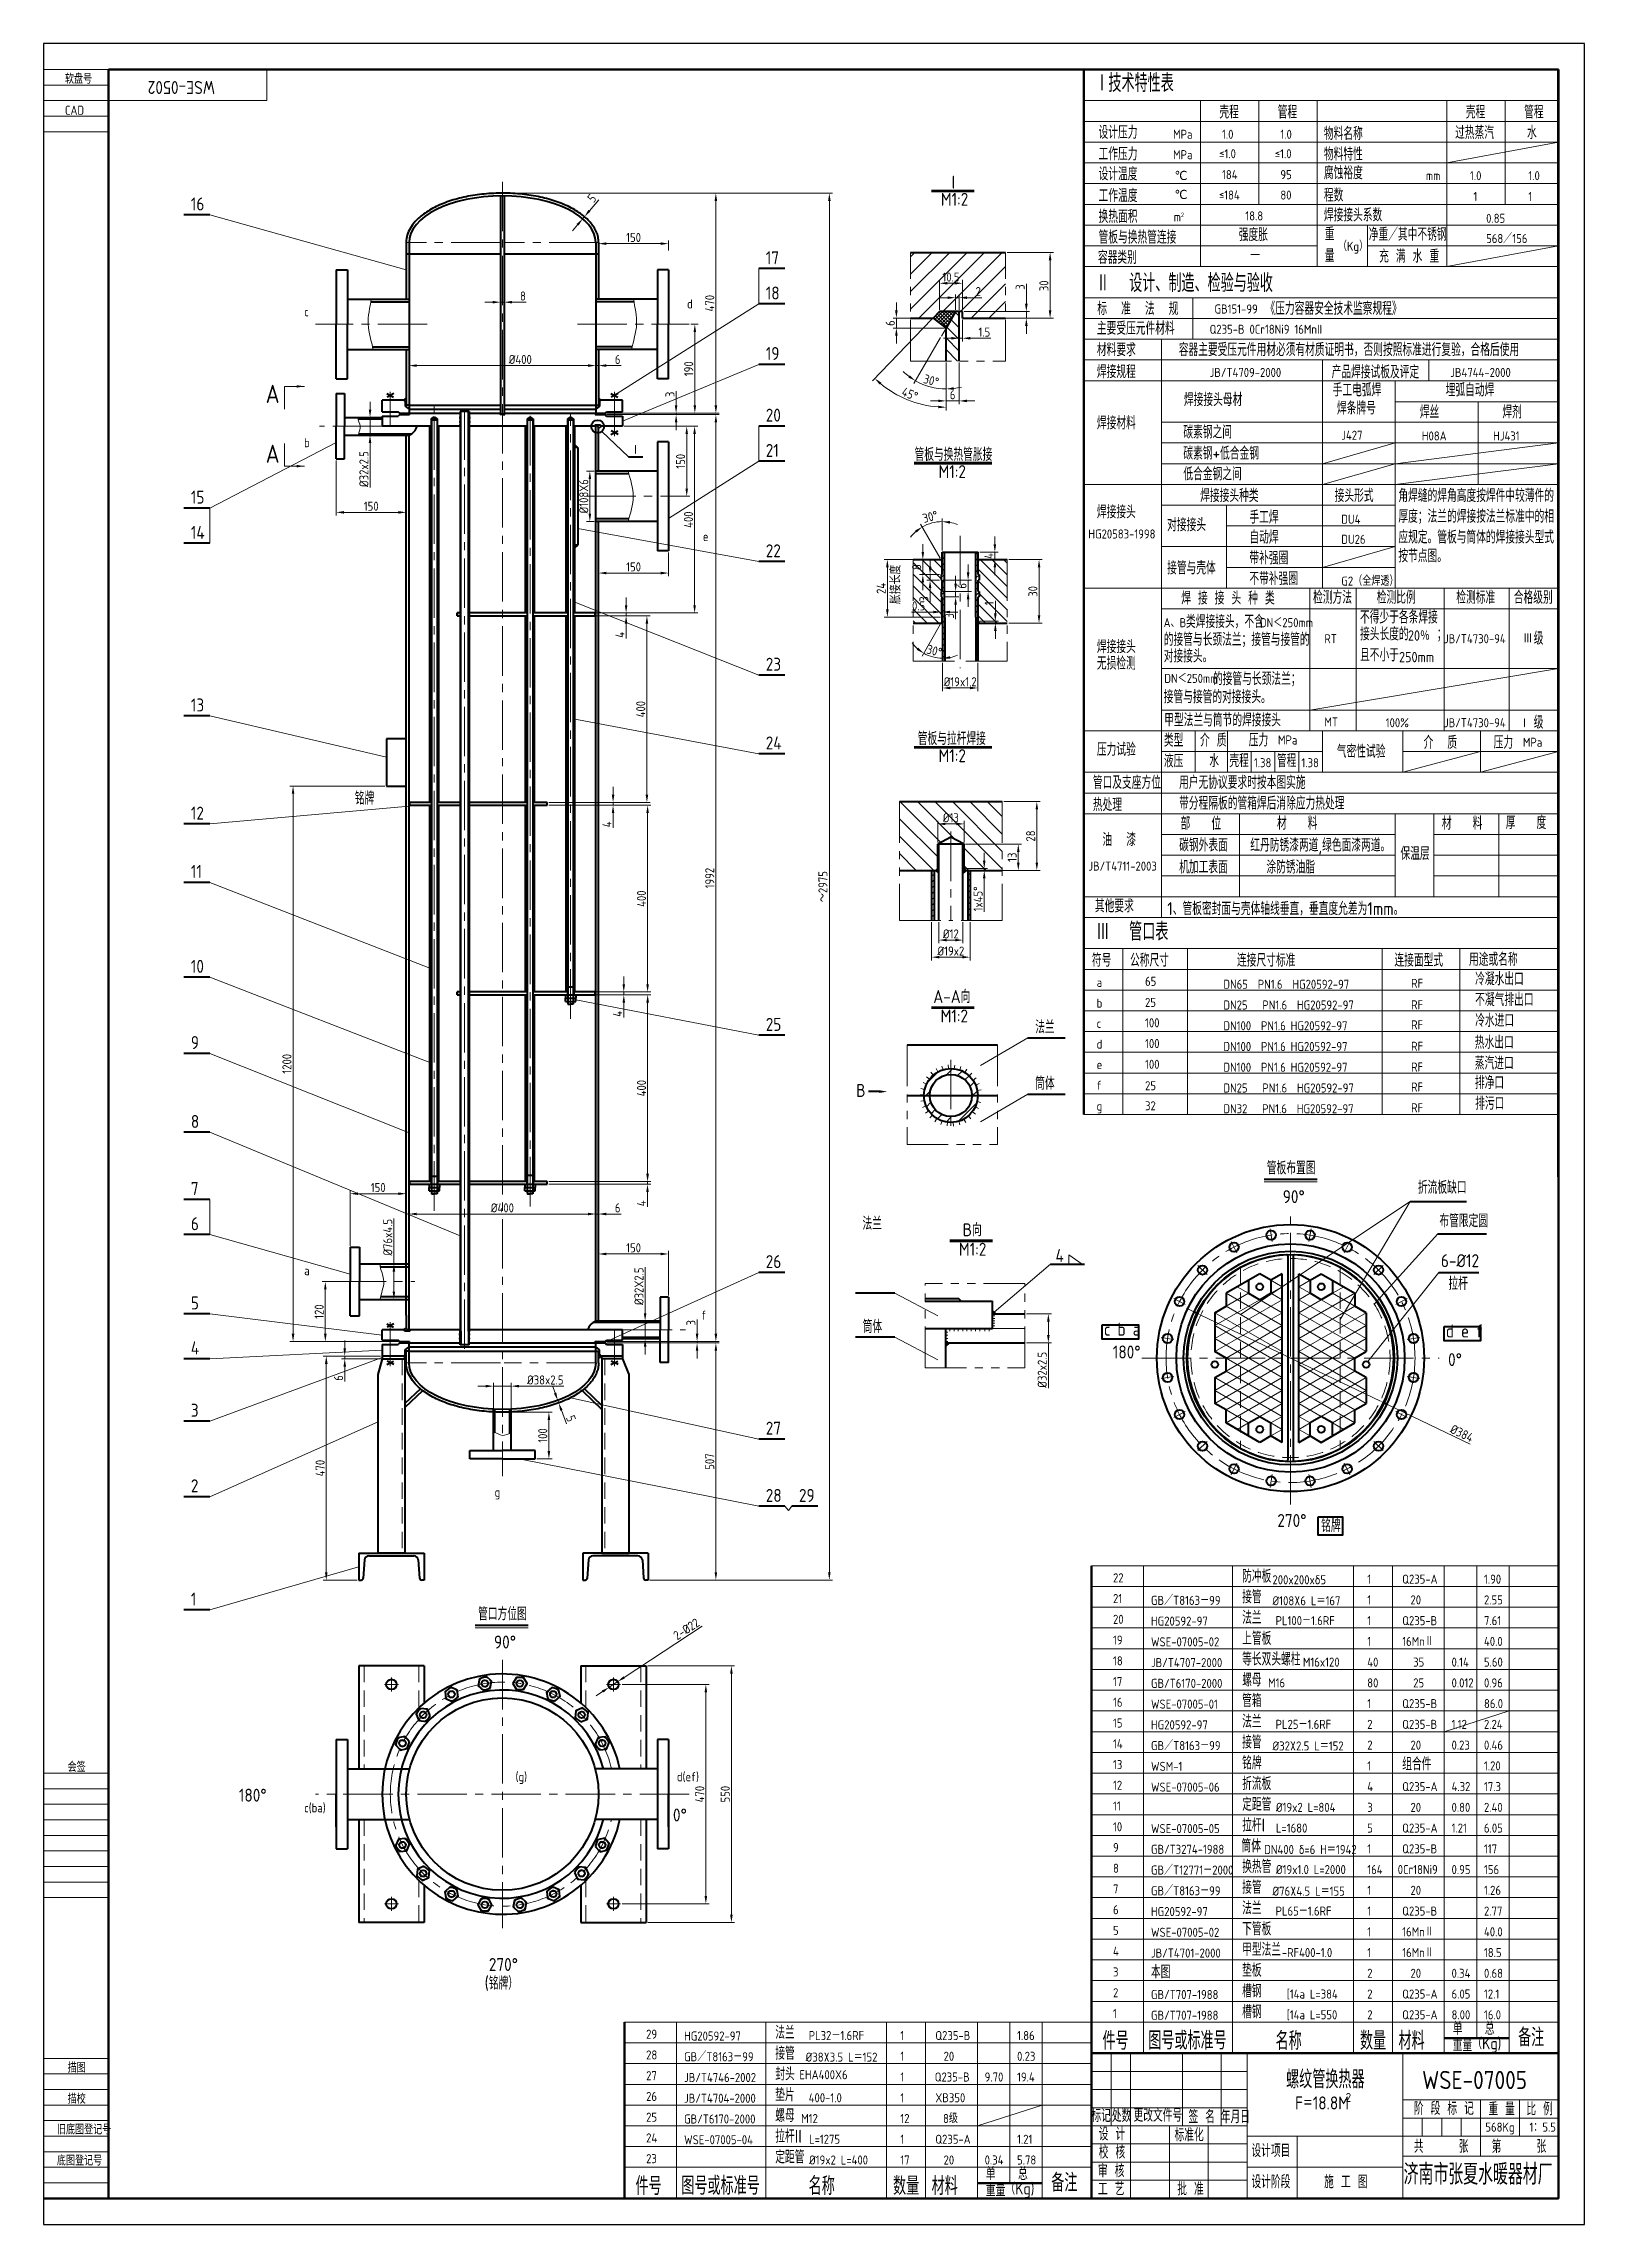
# Model space of a CAD drawing. Header units: millimetres. Extents: x -429811 to -211006, y 118619 to 258323.
# Drawn here: x -214898 to -214304, y 121233 to 122074 of the extents above; entities that cross this region are included whole.
import ezdxf
from ezdxf.enums import TextEntityAlignment as Align

# ---------------------------------------------------------------- set-up
doc = ezdxf.new("R2010")
doc.units = ezdxf.units.MM
for name, pattern in [('CENTER2', [28.575, 19.05, -3.175, 3.175, -3.175]), ('DASHED2', [9.525, 6.35, -3.175]), ('PHANTOM2', [31.75, 15.875, -3.175, 3.175, -3.175, 3.175, -3.175])]:
    doc.linetypes.add(name, pattern=pattern)
for name, color, linetype, lineweight in [('图层1', 7, 'Continuous', 40), ('图层2', 1, 'Continuous', 20), ('图层3', 3, 'Continuous', 20), ('图层4', 2, 'Continuous', 20), ('图层5', 3, 'DASHED2', 20), ('图层6', 4, 'CENTER2', 20), ('图层7', 6, 'PHANTOM2', 20), ('图框_内框线', 5, 'Continuous', 50), ('图框_角线', 5, 'Continuous', 200)]:
    doc.layers.add(name, color=color, linetype=linetype, lineweight=lineweight)
doc.layers.add('图框_外框线', color=7, linetype='Continuous')
doc.styles.add('工程字', font='gbenor.shx', dxfattribs={"bigfont": 'gbcbig.shx'})
doc.styles.add('工程字体', font='gbenor.shx', dxfattribs={"bigfont": 'gbcbig.shx'})
doc.dimstyles.new('ISO-25', dxfattribs={"dimtxt": 3.5, "dimasz": 3, "dimexe": 1.25, "dimexo": 0.625, "dimtad": 1, "dimdec": 1, "dimtxsty": '工程字体', "dimcen": 2.5, "dimclrd": 3, "dimclre": 3, "dimclrt": 2, "dimadec": 0, "dimazin": 0, "dimtfac": 1, "dimtdec": 1, "dimtmove": 0, "dimatfit": 3, "dimfxl": 0, "dimlwd": 13, "dimlwe": 13, "dimarcsym": 0})

msp = doc.modelspace()

# ---------------------------------------------------------------- texts
at = {"layer": '图层1', "style": '工程字体'}
for s, p in [('16', (-214841.23, 122009.86)), ('17', (-214619.59, 121989.11)), ('18', (-214619.59, 121975.51)), ('19', (-214619.59, 121952.18)), ('20', (-214619.59, 121928.41)), ('21', (-214619.59, 121914.81)), ('15', (-214841.23, 121896.78)), ('14', (-214841.23, 121883.18)), ('22', (-214619.59, 121876.11)), ('23', (-214619.59, 121832.36)), ('13', (-214841.23, 121816.63)), ('24', (-214619.59, 121802)), ('12', (-214841.23, 121774.93)), ('11', (-214841.23, 121752.44)), ('10', (-214841.23, 121715.85)), ('25', (-214619.59, 121693.46)), ('9', (-214841.23, 121686.45)), ('8', (-214841.23, 121656.03)), ('7', (-214841.23, 121630.18)), ('6', (-214841.23, 121616.58)), ('26', (-214619.59, 121601.98)), ('5', (-214841.23, 121586.03)), ('4', (-214841.23, 121568.69)), ('3', (-214841.23, 121544.66)), ('27', (-214619.59, 121537.75)), ('2', (-214841.23, 121515.51)), ('28', (-214619.59, 121511.81)), ('29', (-214606.79, 121511.81)), ('1', (-214841.23, 121471.84))]:
    msp.add_text(s, height=5, dxfattribs=at).set_placement(p)
at = {"layer": '图层4'}
for s, height, style, p in [('Ⅰ技术特性表', 7, '工程字体', (-214492.53, 122055.52)), ('软盘号', 3.5, '工程字', (-214889.78, 122058.74)), ('CAD', 3.5, '工程字', (-214889.78, 122046.74)), ('壳程', 5, '工程字体', (-214444.72, 122045.3)), ('管程', 5, '工程字体', (-214422.22, 122045.3)), ('壳程', 5, '工程字体', (-214349.72, 122045.3)), ('管程', 5, '工程字体', (-214327.22, 122045.3)), ('设计压力', 5, '工程字体', (-214491.28, 122037.47)), ('MPa', 3.5, '工程字体', (-214462.56, 122037.47)), ('1.0', 3.5, '工程字体', (-214443.69, 122037.47)), ('1.0', 3.5, '工程字体', (-214421.19, 122037.47)), ('物料名称', 5, '工程字体', (-214404.41, 122036.99)), ('过热蒸汽', 5, '工程字体', (-214353.82, 122037.36)), ('水', 5, '工程字体', (-214326.1, 122037.36)), ('工作压力', 5, '工程字体', (-214491.28, 122029.13)), ('MPa', 3.5, '工程字体', (-214462.56, 122029.6)), ('≤1.0', 3.5, '工程字体', (-214444.78, 122029.97)), ('≤1.0', 3.5, '工程字体', (-214423.32, 122029.97)), ('物料特性', 5, '工程字体', (-214404.41, 122029.09)), ('I', 5, '工程字体', (-214547.95, 122018.24)), ('设计温度', 5, '工程字体', (-214491.28, 122021.43)), ('℃', 3.5, '工程字体', (-214461.98, 122021.6)), ('184', 3.5, '工程字体', (-214443.69, 122021.91)), ('95', 3.5, '工程字体', (-214421.19, 122021.91)), ('腐蚀裕度', 5, '工程字体', (-214404.41, 122021.85)), ('mm', 3.5, '工程字体', (-214365.09, 122021.51)), ('1.0', 3.5, '工程字体', (-214348.09, 122021.51)), ('1.0', 3.5, '工程字体', (-214325.59, 122021.51)), ('M1:2', 5, '工程字体', (-214552.1, 122011.63)), ('工作温度', 5, '工程字体', (-214491.28, 122013.09)), ('℃', 3.5, '工程字体', (-214461.98, 122014.27)), ('≤184', 3.5, '工程字体', (-214444.88, 122014.04)), ('80', 3.5, '工程字体', (-214421.19, 122014.04)), ('程数', 5, '工程字体', (-214404.41, 122013.25)), ('1', 3.5, '工程字体', (-214346.76, 122013.51)), ('1', 3.5, '工程字体', (-214325.59, 122013.51)), ('换热面积', 5, '工程字体', (-214491.28, 122005.03)), ('m', 3.5, '工程字体', (-214462.31, 122005.6)), ('2', 1.75, '工程字体', (-214459.58, 122007.27)), ('18.8', 3.5, '工程字体', (-214434.7, 122006)), ('焊接接头系数', 5, '工程字体', (-214404.41, 122005.59)), ('0.85', 3.5, '工程字体', (-214341.87, 122005.07)), ('管板与换热管连接', 5, '工程字体', (-214491.28, 121997.03)), ('强度胀', 5, '工程字体', (-214437.25, 121998.01)), ('重', 5, '工程字体', (-214404.05, 121998.26)), ('（Kg）', 3.5, '工程字体', (-214399.01, 121994.26)), ('净重／其中不锈钢 ', 5, '工程字体', (-214387.12, 121998.13)), ('568／156', 3.5, '工程字体', (-214341.87, 121997.27)), ('容器类别', 5, '工程字体', (-214491.53, 121989.25)), ('一', 5, '工程字体', (-214432.75, 121990.04)), ('量', 5, '工程字体', (-214404.05, 121989.93)), ('充 满 水 重', 5, '工程字体', (-214383.13, 121989.71)), ('Ⅱ  设计、制造、检验与验收', 7, '工程字体', (-214492.12, 121978.38)), ('c', 3.5, '工程字体', (-214797.55, 121969.02)), ('d', 3.5, '工程字体', (-214649.94, 121972.07)), (' 标  准  法  规', 5, '工程字体', (-214494.47, 121969.48)), (' GB151-99', 3.5, '工程字体', (-214448.48, 121970.09)), ('《压力容器安全技术监察规程》', 5, '工程字体', (-214426.94, 121969.56)), ('主要受压元件材料', 5, '工程字体', (-214491.93, 121961.9)), ('Q235-B 0Cr18Ni9 16MnII', 3.5, '工程字体', (-214448.48, 121962.27)), ('材料要求', 5, '工程字体', (-214491.93, 121953.65)), ('容器主要受压元件用材必须有材质证明书，否则按照标准进行复验，合格后使用', 5, '工程字体', (-214460.38, 121953.67)), ('焊接规程', 5, '工程字体', (-214491.93, 121945.17)), ('JB/T4709-2000', 3.5, '工程字体', (-214448.48, 121945.62)), ('产品焊接试板及评定', 5, '工程字体', (-214401.43, 121945.06)), ('JB4744-2000', 3.5, '工程字体', (-214355.72, 121945.62)), ('A', 7, '工程字体', (-214812.39, 121935.62)), ('焊接接头母材', 5, '工程字体', (-214458.36, 121934.39)), ('手工电弧焊 ', 5, '工程字体', (-214401.03, 121938.12)), ('焊条牌号', 5, '工程字体', (-214399.38, 121931.15)), ('埋弧自动焊', 5, '工程字体', (-214357.47, 121938.12)), ('焊接材料', 5, '工程字体', (-214491.93, 121925.41)), ('焊丝', 5, '工程字体', (-214367.42, 121929.64)), ('焊剂', 5, '工程字体', (-214335.6, 121929.64)), ('b', 3.5, '工程字体', (-214797.55, 121918.55)), ('碳素钢之间', 5, '工程字体', (-214458.59, 121921.89)), ('J427', 3.5, '工程字体', (-214397.7, 121921.4)), ('H08A', 3.5, '工程字体', (-214366.65, 121921.13)), ('HJ431', 3.5, '工程字体', (-214339.19, 121921.13)), ('A', 7, '工程字体', (-214812.39, 121912.53)), ('I', 3.5, '工程字体', (-214670.3, 121915.94)), ('管板与换热管胀接', 5, '工程字体', (-214562.24, 121913.25)), ('M1:2', 5, '工程字体', (-214552.99, 121906.64)), ('碳素钢+低合金钢', 5, '工程字体', (-214458.59, 121913.72)), ('低合金钢之间', 5, '工程字体', (-214458.59, 121905.72)), ('焊接接头', 5, '工程字体', (-214491.93, 121891.09)), ('焊接接头种类', 5, '工程字体', (-214452.11, 121897.39)), ('手工焊', 5, '工程字体', (-214433.14, 121889.06)), ('接头形式', 5, '工程字体', (-214400.27, 121897.39)), ('厚度；法兰的焊接按法兰标准中的相', 5, '工程字体', (-214375.7, 121889.39)), ('角焊缝的焊角高度按焊件中较薄件的 ', 5, '工程字体', (-214375.7, 121897.39)), ('HG20583-1998', 3.5, '工程字体', (-214495.23, 121883.33)), ('对接接头 ', 5, '工程字体', (-214464.85, 121886.11)), ('自动焊', 5, '工程字体', (-214433.14, 121881.33)), ('DU4', 3.5, '工程字体', (-214397.7, 121889.01)), ('应规定。管板与筒体的焊接接头型式', 5, '工程字体', (-214375.7, 121881.39)), ('e', 3.5, '工程字体', (-214643.85, 121882.34)), ('带补强圈', 5, '工程字体', (-214433.14, 121873.33)), ('DU26', 3.5, '工程字体', (-214397.7, 121881.28)), ('按节点图。', 5, '工程字体', (-214375.7, 121874.16)), ('接管与壳体', 5, '工程字体', (-214464.85, 121869.48)), ('不带补强圈', 5, '工程字体', (-214433.14, 121865.36)), ('焊 接 接 头 种 类', 5, '工程字体', (-214459.42, 121857.86)), ('检测方法', 5, '工程字体', (-214408.58, 121858.14)), ('G2（全焊透）', 3.5, '工程字体', (-214397.7, 121865.17)), ('检测比例', 5, '工程字体', (-214384.03, 121858.14)), ('检测标准', 5, '工程字体', (-214353.36, 121858.14)), ('合格级别', 5, '工程字体', (-214331.2, 121858.14)), ('A、B', 3.5, '工程字体', (-214466.21, 121849.14)), (' 类焊接接头，不含', 5, '工程字体', (-214460.27, 121848.82)), ('DN＜250mm', 3.5, '工程字体', (-214429.09, 121849.14)), ('不得少于各条焊接', 5, '工程字体', (-214390.5, 121850.53)), ('焊接接头', 5, '工程字体', (-214491.93, 121839.11)), ('的接管与长颈法兰；接管与接管的', 5, '工程字体', (-214466.15, 121841.88)), ('RT', 3.5, '工程字体', (-214404.24, 121842.94)), ('接头长度的    ；', 5, '工程字体', (-214390.5, 121844.01)), ('20％', 4, '工程字体', (-214372.02, 121843.91)), ('JB/T4730-94', 3.5, '工程字体', (-214358.11, 121842.94)), ('Ⅲ', 3.5, '工程字体', (-214327.53, 121842.94)), ('级', 5, '工程字体', (-214323.52, 121842.36)), ('无损检测', 5, '工程字体', (-214491.93, 121832.72)), ('对接接头。', 5, '工程字体', (-214466.15, 121835.51)), ('且不小于', 5, '工程字体', (-214390.5, 121835.93)), ('250mm', 4, '工程字体', (-214375.45, 121835.61)), ('DN＜250mm', 3.5, '工程字体', (-214465.93, 121827.64)), ('的接管与长颈法兰；', 5, '工程字体', (-214447.17, 121826.74)), ('接管与接管的对接接头。', 5, '工程字体', (-214466.15, 121819.78)), ('甲型法兰与筒节的焊接接头', 5, '工程字体', (-214465.96, 121810.84)), ('MT', 3.5, '工程字体', (-214404.24, 121810.83)), ('100%', 3.5, '工程字体', (-214380.58, 121810.55)), ('JB/T4730-94', 3.5, '工程字体', (-214358.11, 121810.55)), ('I', 3.5, '工程字体', (-214327.53, 121810.55)), ('级', 5, '工程字体', (-214323.52, 121809.96)), ('管板与拉杆焊接', 5, '工程字体', (-214560.99, 121803.69)), ('M1:2', 5, '工程字体', (-214552.99, 121797.08)), ('压力试验', 5, '工程字体', (-214491.93, 121799.49)), ('类型', 5, '工程字体', (-214466.11, 121803.04)), ('介 质', 5, '工程字体', (-214452.16, 121803.04)), ('压力', 5, '工程字体', (-214433.38, 121803.11)), ('MPa', 3.5, '工程字体', (-214422.12, 121803.88)), ('气密性试验', 5, '工程字体', (-214399.44, 121798.76)), ('介  质', 5, '工程字体', (-214365.99, 121802.17)), ('压力', 5, '工程字体', (-214338.96, 121802.23)), ('MPa', 3.5, '工程字体', (-214327.7, 121803)), ('液压', 5, '工程字体', (-214466.11, 121795.04)), ('水', 5, '工程字体', (-214448.59, 121795.16)), ('壳程', 5, '工程字体', (-214440.86, 121795.16)), ('1.38', 3.5, '工程字体', (-214431.39, 121795.12)), ('管程', 5, '工程字体', (-214422.53, 121795.16)), ('1.38', 3.5, '工程字体', (-214413.07, 121795.12)), ('铭牌', 5, '工程字体', (-214778.03, 121780.7)), ('管口及支座方位', 5, '工程字体', (-214493.48, 121786.76)), ('用户无协议要求时按本图实施', 5, '工程字体', (-214460.24, 121786.76)), ('热处理', 5, '工程字体', (-214493.48, 121778.19)), ('带分程隔板的管箱焊后消除应力热处理', 5, '工程字体', (-214460.24, 121778.76)), ('厚   度', 5, '工程字体', (-214334.3, 121771.29)), ('油  漆', 5, '工程字体', (-214489.78, 121764.7)), ('部   位', 5, '工程字体', (-214459.68, 121770.95)), ('材   料', 5, '工程字体', (-214422.51, 121771.02)), ('材   料', 5, '工程字体', (-214358.93, 121771.02)), ('碳钢外表面', 5, '工程字体', (-214460.21, 121762.6)), ('红丹防锈漆两道,绿色面漆两道。', 5, '工程字体', (-214432.79, 121762.6)), ('保温层', 5, '工程字体', (-214374.9, 121759.36)), ('JB/T4711-2003', 3.5, '工程字体', (-214495.23, 121755.24)), ('机加工表面', 5, '工程字体', (-214460.21, 121754.14)), ('涂防锈油脂', 5, '工程字体', (-214426.59, 121754.14)), ('其他要求', 5, '工程字体', (-214492.71, 121739.15)), ('1、管板密封面与壳体轴线垂直，垂直度允差为1mm。', 5, '工程字体', (-214464.8, 121738.11)), ('Ⅲ  管口表', 7, '工程字体', (-214492.12, 121728.26)), ('符号', 5, '工程字体', (-214493.85, 121718.22)), ('公称尺寸', 5, '工程字体', (-214479.16, 121718.22)), ('连接尺寸标准', 5, '工程字体', (-214437.92, 121718.22)), ('连接面型式', 5, '工程字体', (-214377.23, 121718.22)), ('用途或名称', 5, '工程字体', (-214348.48, 121718.52)), ('A-A向', 5, '工程字体', (-214555.01, 121704.21)), ('a', 3.5, '工程字体', (-214492.03, 121710.42)), ('65', 3.5, '工程字体', (-214473.36, 121710.82)), ('DN65  PN1.6  HG20592-97', 3.5, '工程字体', (-214443.18, 121709.68)), ('RF', 3.5, '工程字体', (-214370.78, 121710.04)), ('冷凝水出口', 5, '工程字体', (-214346.1, 121711)), ('M1:2', 5, '工程字体', (-214552.19, 121696.69)), ('b', 3.5, '工程字体', (-214492.03, 121702.42)), ('25', 3.5, '工程字体', (-214473.36, 121702.69)), ('DN25   PN1.6  HG20592-97', 3.5, '工程字体', (-214443.18, 121701.68)), ('RF', 3.5, '工程字体', (-214370.78, 121701.75)), ('不凝气排出口', 5, '工程字体', (-214346.1, 121703)), ('法兰', 5, '工程字体', (-214515.71, 121692.43)), ('c', 3.5, '工程字体', (-214492.03, 121694.6)), ('100', 3.5, '工程字体', (-214473.36, 121694.82)), ('DN100  PN1.6 HG20592-97', 3.5, '工程字体', (-214443.18, 121693.68)), ('RF', 3.5, '工程字体', (-214370.78, 121694.04)), ('冷水进口', 5, '工程字体', (-214346.1, 121695)), ('d', 3.5, '工程字体', (-214492.03, 121686.6)), ('100', 3.5, '工程字体', (-214473.36, 121686.82)), ('DN100  PN1.6 HG20592-97', 3.5, '工程字体', (-214443.18, 121685.68)), ('RF', 3.5, '工程字体', (-214370.78, 121685.75)), ('热水出口', 5, '工程字体', (-214346.23, 121686.52)), ('筒体', 5, '工程字体', (-214515.71, 121670.71)), ('e', 3.5, '工程字体', (-214492.03, 121678.7)), ('100', 3.5, '工程字体', (-214473.36, 121678.82)), ('DN100  PN1.6 HG20592-97', 3.5, '工程字体', (-214443.18, 121677.68)), ('RF', 3.5, '工程字体', (-214370.78, 121677.75)), ('蒸汽进口', 5, '工程字体', (-214346.23, 121678.52)), ('排净口', 5, '工程字体', (-214346.18, 121671)), ('B', 5, '工程字体', (-214584.74, 121668)), ('f', 3.5, '工程字体', (-214492.03, 121670.7)), ('25', 3.5, '工程字体', (-214473.36, 121670.56)), ('DN25   PN1.6  HG20592-97', 3.5, '工程字体', (-214443.18, 121669.68)), ('RF', 3.5, '工程字体', (-214370.78, 121670.04)), ('排污口', 5, '工程字体', (-214346.1, 121663)), ('g', 3.5, '工程字体', (-214492.03, 121662.7)), ('32', 3.5, '工程字体', (-214473.36, 121662.82)), ('DN32   PN1.6  HG20592-97', 3.5, '工程字体', (-214443.18, 121661.68)), ('RF', 3.5, '工程字体', (-214370.78, 121662.04)), ('管板布置图', 5, '工程字体', (-214426.42, 121638.09)), ('折流板缺口', 5, '工程字体', (-214368.18, 121630.6)), ('90%%d', 5, '工程字体', (-214420.28, 121627.03)), ('法兰', 5, '工程字体', (-214582.32, 121616.72)), ('B向', 5, '工程字体', (-214543.69, 121614.27)), ('布管限定圆', 5, '工程字体', (-214359.88, 121617.75)), ('M1:2', 5, '工程字体', (-214545.13, 121606.75)), ('4', 5, '工程字体', (-214507.87, 121604.34)), ('a', 3.5, '工程字体', (-214797.55, 121599.24)), ('6-%%C12', 5, '工程字体', (-214359.3, 121602.33)), ('拉杆', 5, '工程字体', (-214356.41, 121593.52)), ('f', 3.5, '工程字体', (-214644.42, 121582.08)), ('筒体', 5, '工程字体', (-214582.22, 121576.93)), ('c b a', 5, '工程字体', (-214489.22, 121575.89)), ('d e f', 5, '工程字体', (-214357.41, 121575.22)), ('180%%d', 5, '工程字体', (-214485.78, 121567.12)), ('0%%d', 5, '工程字体', (-214356.54, 121564.17)), ('g', 3.5, '工程字体', (-214724.13, 121513.81)), ('270%%d', 5, '工程字体', (-214422.36, 121502.14)), ('铭牌', 5, '工程字体', (-214405.47, 121500.16)), ('22', 3.5, '工程字', (-214485.71, 121480.78)), ('防冲板', 5, '工程字', (-214435.93, 121480.68)), ('200x200xδ5', 3.5, '工程字', (-214424.23, 121480.02)), ('1', 3.5, '工程字', (-214387.7, 121480.27)), ('Q235-A', 3.5, '工程字', (-214374.22, 121480.27)), ('1.90', 3.5, '工程字', (-214342.7, 121480.27)), ('21', 3.5, '工程字', (-214485.71, 121472.78)), ('GB／T8163－99', 3.5, '工程字', (-214471.09, 121472.08)), ('接管', 5, '工程字', (-214435.93, 121472.68)), ('%%C108χ6 L＝167', 3.5, '工程字', (-214424.23, 121471.94)), ('1', 3.5, '工程字', (-214387.7, 121472.27)), ('20', 3.5, '工程字', (-214371.03, 121472.27)), ('2.55', 3.5, '工程字', (-214342.7, 121472.27)), ('管口方位图', 5, '工程字体', (-214730.5, 121466.13)), ('20', 3.5, '工程字', (-214485.71, 121464.78)), ('HG20592-97', 3.5, '工程字', (-214471.09, 121464.08)), ('法兰', 5, '工程字', (-214435.93, 121464.68)), ('PL100－1.6RF', 3.5, '工程字', (-214423.04, 121464.27)), ('1', 3.5, '工程字', (-214387.7, 121464.27)), ('Q235-B', 3.5, '工程字', (-214374.22, 121464.27)), ('7.61', 3.5, '工程字', (-214342.7, 121464.27)), ('90%%d', 5, '工程字体', (-214724.36, 121455.26)), ('19', 3.5, '工程字', (-214485.71, 121456.78)), ('WSE-07005-02', 3.5, '工程字', (-214471.09, 121456.08)), ('上管板', 5, '工程字', (-214435.93, 121456.68)), ('1', 3.5, '工程字', (-214387.7, 121456.27)), ('16MnⅡ', 3.5, '工程字', (-214374.22, 121456.27)), ('40.0', 3.5, '工程字', (-214342.7, 121456.27)), ('18', 3.5, '工程字', (-214485.71, 121448.78)), ('JB/T4707-2000', 3.5, '工程字', (-214471.09, 121448.08)), ('等长双头螺柱', 5, '工程字', (-214435.93, 121448.68)), ('M16x120', 3.5, '工程字', (-214412.52, 121448.27)), ('40', 3.5, '工程字', (-214387.7, 121448.27)), ('35', 3.5, '工程字', (-214369.99, 121448.27)), ('0.14', 3.5, '工程字', (-214355.2, 121448.27)), ('5.60', 3.5, '工程字', (-214342.7, 121448.27)), ('17', 3.5, '工程字', (-214485.71, 121440.78)), ('GB/T6170-2000', 3.5, '工程字', (-214471.09, 121440.08)), ('螺母', 5, '工程字', (-214435.93, 121440.68)), ('M16', 3.5, '工程字', (-214425.95, 121440.27)), ('80', 3.5, '工程字', (-214387.7, 121440.27)), ('25', 3.5, '工程字', (-214369.99, 121440.27)), ('0.012', 3.5, '工程字', (-214355.2, 121440.27)), ('0.96', 3.5, '工程字', (-214342.7, 121440.27)), ('16', 3.5, '工程字', (-214485.71, 121432.78)), ('WSE-07005-01', 3.5, '工程字', (-214471.09, 121432.08)), ('管箱', 5, '工程字', (-214435.93, 121432.68)), ('1', 3.5, '工程字', (-214387.7, 121432.27)), ('Q235-B', 3.5, '工程字', (-214374.22, 121432.27)), ('86.0', 3.5, '工程字', (-214342.7, 121432.27)), ('15', 3.5, '工程字', (-214485.71, 121424.78)), ('HG20592-97', 3.5, '工程字', (-214471.09, 121424.08)), ('法兰', 5, '工程字', (-214435.93, 121424.68)), ('PL25－1.6RF', 3.5, '工程字', (-214423.04, 121424.27)), ('2', 3.5, '工程字', (-214387.7, 121424.27)), ('Q235-B', 3.5, '工程字', (-214374.22, 121424.27)), ('1.12', 3.5, '工程字', (-214355.2, 121424.27)), ('2.24', 3.5, '工程字', (-214342.7, 121424.27)), ('14', 3.5, '工程字', (-214485.71, 121416.78)), ('GB／T8163－99', 3.5, '工程字', (-214471.09, 121416.08)), ('接管', 5, '工程字', (-214435.93, 121416.68)), ('%%C32χ2.5 L＝152', 3.5, '工程字', (-214424.23, 121415.94)), ('2', 3.5, '工程字', (-214387.7, 121416.27)), ('20', 3.5, '工程字', (-214371.03, 121416.27)), ('0.23', 3.5, '工程字', (-214355.2, 121416.27)), ('0.46', 3.5, '工程字', (-214342.7, 121416.27)), ('会签', 3.5, '工程字', (-214888.77, 121407.74)), ('(g)', 3.5, '工程字体', (-214716.05, 121404.07)), ('d(ef)', 3.5, '工程字体', (-214653.86, 121404.07)), ('13', 3.5, '工程字', (-214485.71, 121408.78)), ('WSM-1', 3.5, '工程字', (-214471.09, 121408.08)), ('铭牌', 5, '工程字', (-214435.93, 121408.68)), ('1', 3.5, '工程字', (-214387.7, 121408.27)), ('组合件', 5, '工程字', (-214374.22, 121408.27)), ('1.20', 3.5, '工程字', (-214342.7, 121408.27)), ('180%%d', 5, '工程字体', (-214822.72, 121396.21)), ('12', 3.5, '工程字', (-214485.71, 121400.78)), ('WSE-07005-06', 3.5, '工程字', (-214471.09, 121400.08)), ('折流板', 5, '工程字', (-214435.93, 121400.68)), ('4', 3.5, '工程字', (-214387.7, 121400.27)), ('Q235-A', 3.5, '工程字', (-214374.22, 121400.27)), ('4.32', 3.5, '工程字', (-214355.2, 121400.27)), ('17.3', 3.5, '工程字', (-214342.7, 121400.27)), ('c(ba)', 3.5, '工程字体', (-214797.55, 121392.08)), ('0%%d', 5, '工程字体', (-214655.37, 121388.57)), ('11', 3.5, '工程字', (-214485.71, 121392.78)), ('定距管', 5, '工程字', (-214435.93, 121392.68)), ('拉杆I', 5, '工程字', (-214435.93, 121384.68)), ('%%C19x2 L=804', 3.5, '工程字', (-214422.91, 121392.27)), ('3', 3.5, '工程字', (-214387.7, 121392.27)), ('20', 3.5, '工程字', (-214371.03, 121392.27)), ('0.80', 3.5, '工程字', (-214355.2, 121392.27)), ('2.40', 3.5, '工程字', (-214342.7, 121392.27)), ('10', 3.5, '工程字', (-214485.71, 121384.78)), ('WSE-07005-05', 3.5, '工程字', (-214471.09, 121384.08)), ('筒体', 5, '工程字', (-214436.17, 121376.68)), ('L=1680', 3.5, '工程字', (-214422.91, 121384.27)), ('5', 3.5, '工程字', (-214387.7, 121384.27)), ('Q235-A', 3.5, '工程字', (-214374.22, 121384.27)), ('1.21', 3.5, '工程字', (-214355.2, 121384.27)), ('6.05', 3.5, '工程字', (-214342.7, 121384.27)), ('9', 3.5, '工程字', (-214485.71, 121376.78)), ('GB/T3274-1988', 3.5, '工程字', (-214471.09, 121376.08)), ('换热管', 5, '工程字', (-214435.93, 121368.68)), ('DN400 δ=6 H＝1942', 3.5, '工程字', (-214427.44, 121376.01)), ('1', 3.5, '工程字', (-214387.7, 121376.27)), ('Q235-B', 3.5, '工程字', (-214374.22, 121376.27)), ('117', 3.5, '工程字', (-214342.7, 121376.27)), ('8', 3.5, '工程字', (-214485.71, 121368.78)), ('GB／T12771－2000', 3.5, '工程字', (-214471.09, 121368.08)), ('接管', 5, '工程字', (-214435.93, 121360.68)), ('%%C19x1.0 L=2000', 3.5, '工程字', (-214422.91, 121368.27)), ('164', 3.5, '工程字', (-214387.7, 121368.27)), ('0Cr18Ni9', 3.5, '工程字', (-214375.95, 121368.27)), ('0.95', 3.5, '工程字', (-214355.2, 121368.27)), ('156', 3.5, '工程字', (-214342.7, 121368.27)), ('7', 3.5, '工程字', (-214485.71, 121360.78)), ('GB／T8163－99', 3.5, '工程字', (-214471.09, 121360.08)), ('法兰', 5, '工程字', (-214435.93, 121352.68)), ('%%C76χ4.5 L＝155', 3.5, '工程字', (-214424.23, 121359.94)), ('1', 3.5, '工程字', (-214387.7, 121360.27)), ('20', 3.5, '工程字', (-214371.03, 121360.27)), ('1.26', 3.5, '工程字', (-214342.7, 121360.27)), ('6', 3.5, '工程字', (-214485.71, 121352.78)), ('5', 3.5, '工程字', (-214485.71, 121344.78)), ('HG20592-97', 3.5, '工程字', (-214471.09, 121352.08)), ('下管板', 5, '工程字', (-214435.93, 121344.68)), ('PL65－1.6RF', 3.5, '工程字', (-214423.04, 121352.27)), ('1', 3.5, '工程字', (-214387.7, 121352.27)), ('Q235-B', 3.5, '工程字', (-214374.22, 121352.27)), ('2.77', 3.5, '工程字', (-214342.7, 121352.27)), ('4', 3.5, '工程字', (-214485.71, 121336.78)), ('WSE-07005-02', 3.5, '工程字', (-214471.09, 121344.08)), ('JB/T4701-2000', 3.5, '工程字', (-214471.09, 121336.08)), ('甲型法兰', 5, '工程字', (-214435.93, 121336.68)), ('-RF400-1.0', 3.5, '工程字', (-214420.61, 121336.27)), ('1', 3.5, '工程字', (-214387.7, 121344.27)), ('1', 3.5, '工程字', (-214387.7, 121336.27)), ('16MnⅡ', 3.5, '工程字', (-214374.22, 121344.27)), ('16MnⅡ', 3.5, '工程字', (-214374.22, 121336.27)), ('18.5', 3.5, '工程字', (-214342.7, 121336.27)), ('40.0', 3.5, '工程字', (-214342.7, 121344.27)), ('270%%d', 5, '工程字体', (-214726.35, 121330.91)), ('3', 3.5, '工程字', (-214485.71, 121328.78)), ('本图', 5, '工程字', (-214471.09, 121328.08)), ('垫板', 5, '工程字', (-214435.93, 121328.68)), ('2', 3.5, '工程字', (-214387.7, 121328.27)), ('20', 3.5, '工程字', (-214371.03, 121328.27)), ('0.34', 3.5, '工程字', (-214355.2, 121328.27)), ('0.68', 3.5, '工程字', (-214342.7, 121328.27)), ('(铭牌）', 5, '工程字体', (-214727.96, 121323.75)), ('2', 3.5, '工程字', (-214485.71, 121320.78)), ('GB/T707-1988', 3.5, '工程字', (-214471.09, 121320.08)), ('槽钢', 5, '工程字', (-214435.93, 121320.68)), (' [14a L=384', 3.5, '工程字', (-214420.61, 121320.27)), ('2', 3.5, '工程字', (-214387.7, 121320.27)), ('Q235-A', 3.5, '工程字', (-214374.22, 121320.27)), ('6.05', 3.5, '工程字', (-214355.2, 121320.27)), ('12.1', 3.5, '工程字', (-214342.7, 121320.27)), ('1', 3.5, '工程字', (-214485.71, 121312.78)), ('GB/T707-1988', 3.5, '工程字', (-214471.09, 121312.08)), ('槽钢', 5, '工程字', (-214435.93, 121312.68)), (' [14a L=550', 3.5, '工程字', (-214420.61, 121312.27)), ('2', 3.5, '工程字', (-214387.7, 121312.27)), ('Q235-A', 3.5, '工程字', (-214374.22, 121312.27)), ('8.00', 3.5, '工程字', (-214355.2, 121312.27)), ('16.0', 3.5, '工程字', (-214342.7, 121312.27)), ('29', 3.5, '工程字', (-214665.71, 121304.78)), ('HG20592-97', 3.5, '工程字', (-214651.09, 121304.08)), ('法兰', 5, '工程字', (-214615.93, 121304.68)), ('PL32－1.6RF', 3.5, '工程字', (-214603.04, 121304.27)), ('1', 3.5, '工程字', (-214567.7, 121304.27)), ('Q235-B', 3.5, '工程字', (-214554.22, 121304.27)), ('1.86', 3.5, '工程字', (-214522.7, 121304.27)), ('单', 5, '工程字体', (-214354.72, 121306.25)), ('总', 5, '工程字体', (-214342.35, 121306.25)), ('备注', 7, '工程字体', (-214329.54, 121301.79)), ('28', 3.5, '工程字', (-214665.71, 121296.78)), ('GB／T8163－99', 3.5, '工程字', (-214651.09, 121296.08)), ('接管', 5, '工程字', (-214615.93, 121296.68)), ('%%C38χ3.5 L＝152', 3.5, '工程字', (-214604.23, 121295.94)), ('1', 3.5, '工程字', (-214567.7, 121296.27)), ('20', 3.5, '工程字', (-214551.03, 121296.27)), ('0.23', 3.5, '工程字', (-214522.7, 121296.27)), ('重量', 5, '工程字体', (-214354.72, 121299.96)), ('（Kg) ', 4.5, '工程字体', (-214347.25, 121300.72)), ('描图', 3.5, '工程字', (-214888.77, 121291.74)), ('27', 3.5, '工程字', (-214665.71, 121288.78)), ('JB/T4746-2002', 3.5, '工程字', (-214651.09, 121288.08)), ('封头', 5, '工程字', (-214615.93, 121288.68)), ('EHA400X6', 3.5, '工程字', (-214606.62, 121289.16)), ('1', 3.5, '工程字', (-214567.7, 121288.27)), ('Q235-B', 3.5, '工程字', (-214554.45, 121288.27)), ('9.70', 3.5, '工程字', (-214535.2, 121288.27)), ('19.4', 3.5, '工程字', (-214522.7, 121288.27)), ('描校', 3.5, '工程字', (-214888.77, 121279.74)), ('26', 3.5, '工程字', (-214665.71, 121280.78)), ('JB/T4704-2000', 3.5, '工程字', (-214651.09, 121280.08)), ('垫片', 5, '工程字', (-214615.93, 121280.68)), ('400-1.0', 3.5, '工程字', (-214603.04, 121280.27)), ('1', 3.5, '工程字', (-214567.7, 121280.27)), ('XB350', 3.5, '工程字', (-214554.22, 121280.27)), ('2', 3.5, '工程字', (-214395.96, 121280.39)), ('阶 段 标 记', 5, '工程字', (-214369.73, 121275.41)), ('重 量', 5, '工程字', (-214341.02, 121275.21)), ('比 例', 5, '工程字', (-214326.35, 121275.21)), ('25', 3.5, '工程字', (-214665.71, 121272.78)), ('GB/T6170-2000', 3.5, '工程字', (-214651.09, 121272.08)), ('螺母', 5, '工程字', (-214615.93, 121272.68)), ('M12', 3.5, '工程字', (-214605.95, 121272.27)), ('12', 3.5, '工程字', (-214567.7, 121272.27)), ('8级', 3.5, '工程字', (-214551.24, 121272.27)), ('标记', 5, '工程字', (-214494.03, 121272.63)), ('处数', 5, '工程字', (-214486.18, 121272.63)), ('更改文件号', 5, '工程字', (-214477.8, 121272.77)), ('签 名', 5, '工程字', (-214456.64, 121272.19)), ('年月日', 5, '工程字', (-214444.15, 121272.19)), ('568Kg', 3.5, '工程字体', (-214342.15, 121268.94)), ('1：5.5', 3.5, '工程字体', (-214325.17, 121268.94)), ('旧底图登记号', 3.5, '工程字', (-214892.9, 121267.92)), ('24', 3.5, '工程字', (-214665.71, 121264.78)), ('WSE-07005-04', 3.5, '工程字', (-214651.09, 121264.08)), ('拉杆II', 5, '工程字', (-214615.93, 121264.68)), ('L=1275', 3.5, '工程字', (-214602.91, 121264.27)), ('1', 3.5, '工程字', (-214567.7, 121264.27)), ('Q235-A', 3.5, '工程字', (-214554.22, 121264.27)), ('1.21', 3.5, '工程字', (-214522.7, 121264.27)), ('校 核', 5, '工程字', (-214491.22, 121258.54)), ('设 计', 5, '工程字', (-214491.22, 121265.54)), ('标准化', 5, '工程字', (-214461.99, 121265.19)), ('设计项目', 5, '工程字', (-214432.35, 121259.13)), ('共     张', 5, '工程字', (-214369.73, 121260.77)), ('第     张', 5, '工程字', (-214339.73, 121260.77)), ('底图登记号', 3.5, '工程字', (-214892.9, 121255.92)), ('23', 3.5, '工程字', (-214665.71, 121256.78)), ('定距管', 5, '工程字', (-214615.93, 121256.68)), ('%%C19x2 L=400', 3.5, '工程字', (-214602.91, 121256.27)), ('17', 3.5, '工程字', (-214567.7, 121256.27)), ('20', 3.5, '工程字', (-214551.03, 121256.27)), ('0.34', 3.5, '工程字', (-214535.2, 121256.27)), ('单', 5, '工程字体', (-214534.72, 121250.25)), ('5.78', 3.5, '工程字', (-214522.7, 121256.27)), ('总', 5, '工程字体', (-214522.35, 121250.25)), ('审 核', 5, '工程字', (-214491.51, 121251.34)), ('济南市张夏水暖器材厂', 7.98, '工程字体', (-214373.68, 121248.51)), ('重量', 5, '工程字体', (-214534.72, 121243.96)), ('（Kg) ', 4.5, '工程字体', (-214527.25, 121244.72)), ('备注', 7, '工程字体', (-214509.54, 121245.79)), ('工 艺', 5, '工程字', (-214491.51, 121244.34)), ('批 准', 5, '工程字', (-214460.96, 121244.34)), ('设计阶段', 5, '工程字', (-214432.35, 121247.13)), ('施 工 图', 5, '工程字', (-214404.31, 121247.13))]:
    msp.add_text(s, height=height, dxfattribs=dict(at, style=style)).set_placement(p)
at = {"layer": '图层4', "style": '工程字体'}
for s, height, rotation, p in [('WSE-0502', 5, 180, (-214831.9, 122059.76)), ('胀接长度', 4, 90, (-214567.64, 121858.04))]:
    msp.add_text(s, height=height, rotation=rotation, dxfattribs=at).set_placement(p)
at = {"layer": '图层4'}
for tag, height, style, p in [('件号', 7, '工程字体', (-214484.75, 121304.36)), ('图号或标准号', 7, '工程字体', (-214457.01, 121304.48)), ('名称', 7, '工程字体', (-214418, 121304.36)), ('数量', 7, '工程字体', (-214385.47, 121304.36)), ('材料', 7, '工程字体', (-214370.6, 121304.36)), ('螺纹管换热器', 7, '工程字体', (-214403.85, 121289.5)), ('WSE-07005', 7, '工程字体', (-214346.34, 121288.89)), ('F＝18.8M', 5, '工程字', (-214405.13, 121280.03)), ('件号', 7, '工程字体', (-214664.75, 121248.36)), ('图号或标准号', 7, '工程字体', (-214637.01, 121248.48)), ('名称', 7, '工程字体', (-214598, 121248.36)), ('数量', 7, '工程字体', (-214565.47, 121248.36)), ('材料', 7, '工程字体', (-214550.6, 121248.36))]:
    msp.add_attdef(tag, text='xxx1', height=height, dxfattribs=dict(at, style=style)).set_placement(p, align=Align.MIDDLE)

# ---------------------------------------------------------------- blocks, each defined once
blk = doc.blocks.new('*D31')
at = {"layer": 'Defpoints', "color": 0}
for p in [(-214519.71, 121584.31), (-214519.71, 121573.11), (-214510.64, 121573.11)]:
    blk.add_point(p, dxfattribs=at)
at = {"layer": '图层1', "color": 3, "lineweight": 13}
for p, q in [((-214519.08, 121584.31), (-214509.39, 121584.31)), ((-214510.64, 121581.31), (-214510.64, 121576.11)), ((-214519.08, 121573.11), (-214509.39, 121573.11)), ((-214510.64, 121573.11), (-214510.64, 121555.65))]:
    blk.add_line(p, q, dxfattribs=at)
at = {"layer": '图层1', "color": 3}
for points in [[(-214511.14, 121581.31), (-214510.14, 121581.31), (-214510.64, 121584.31)], [(-214511.14, 121576.11), (-214510.14, 121576.11), (-214510.64, 121573.11)]]:
    blk.add_solid(points, dxfattribs=at)
at = {"layer": '图层1', "color": 2, "insert": (-214513.02, 121562.75), "char_height": 3.5, "attachment_point": 5, "rotation": 90, "style": '工程字体'}
blk.add_mtext('%%C32x2.5', dxfattribs=at)
blk = doc.blocks.new('*D30')
at = {"layer": 'Defpoints', "color": 0}
for p in [(-214543.16, 121756.12), (-214543.16, 121755.34), (-214535.36, 121755.34)]:
    blk.add_point(p, dxfattribs=at)
at = {"layer": '图层1', "color": 3, "lineweight": 13}
for p, q in [((-214535.36, 121759.12), (-214535.36, 121762.12)), ((-214542.53, 121756.12), (-214534.11, 121756.12)), ((-214542.53, 121755.34), (-214534.11, 121755.34)), ((-214535.36, 121756.12), (-214535.36, 121755.34)), ((-214535.36, 121752.34), (-214535.36, 121739.34))]:
    blk.add_line(p, q, dxfattribs=at)
at = {"layer": '图层1', "color": 3}
for points in [[(-214535.86, 121759.12), (-214534.86, 121759.12), (-214535.36, 121756.12)], [(-214535.86, 121752.34), (-214534.86, 121752.34), (-214535.36, 121755.34)]]:
    blk.add_solid(points, dxfattribs=at)
at = {"layer": '图层1', "color": 2, "insert": (-214537.74, 121744.34), "char_height": 3.5, "attachment_point": 5, "rotation": 90, "style": '工程字体'}
blk.add_mtext('1x45%%D', dxfattribs=at)
blk = doc.blocks.new('*D29')
at = {"layer": 'Defpoints', "color": 0}
for p in [(-214555.64, 121735.99), (-214540.82, 121735.99), (-214540.82, 121721.88)]:
    blk.add_point(p, dxfattribs=at)
at = {"layer": '图层1', "color": 3, "lineweight": 13}
for p, q in [((-214555.64, 121735.36), (-214555.64, 121720.63)), ((-214540.82, 121735.36), (-214540.82, 121720.63)), ((-214552.64, 121721.88), (-214543.82, 121721.88))]:
    blk.add_line(p, q, dxfattribs=at)
at = {"layer": '图层1', "color": 3}
for points in [[(-214552.64, 121722.38), (-214552.64, 121721.38), (-214555.64, 121721.88)], [(-214543.82, 121722.38), (-214543.82, 121721.38), (-214540.82, 121721.88)]]:
    blk.add_solid(points, dxfattribs=at)
at = {"layer": '图层1', "color": 2, "insert": (-214548.23, 121724.25), "char_height": 3.5, "attachment_point": 5, "style": '工程字体'}
blk.add_mtext('%%c19x2', dxfattribs=at)
blk = doc.blocks.new('*D28')
at = {"layer": 'Defpoints', "color": 0}
for p in [(-214552.91, 121735.99), (-214543.55, 121735.99), (-214543.55, 121728.47)]:
    blk.add_point(p, dxfattribs=at)
at = {"layer": '图层1', "color": 3, "lineweight": 13}
for p, q in [((-214552.91, 121735.36), (-214552.91, 121727.22)), ((-214543.55, 121735.36), (-214543.55, 121727.22)), ((-214549.91, 121728.47), (-214546.55, 121728.47))]:
    blk.add_line(p, q, dxfattribs=at)
at = {"layer": '图层1', "color": 3}
for points in [[(-214549.91, 121728.97), (-214549.91, 121727.97), (-214552.91, 121728.47)], [(-214546.55, 121728.97), (-214546.55, 121727.97), (-214543.55, 121728.47)]]:
    blk.add_solid(points, dxfattribs=at)
at = {"layer": '图层1', "color": 2, "insert": (-214548.23, 121730.84), "char_height": 3.5, "attachment_point": 5, "style": '工程字体'}
blk.add_mtext('%%C12', dxfattribs=at)
blk = doc.blocks.new('*D27')
at = {"layer": 'Defpoints', "color": 0}
for p in [(-214543.16, 121773.27), (-214553.3, 121765.48), (-214543.16, 121765.48)]:
    blk.add_point(p, dxfattribs=at)
at = {"layer": '图层1', "color": 3, "lineweight": 13}
for p, q in [((-214553.3, 121766.1), (-214553.3, 121774.52)), ((-214550.3, 121773.27), (-214546.16, 121773.27)), ((-214543.16, 121766.1), (-214543.16, 121774.52))]:
    blk.add_line(p, q, dxfattribs=at)
at = {"layer": '图层1', "color": 3}
for points in [[(-214550.3, 121773.77), (-214550.3, 121772.77), (-214553.3, 121773.27)], [(-214546.16, 121773.77), (-214546.16, 121772.77), (-214543.16, 121773.27)]]:
    blk.add_solid(points, dxfattribs=at)
at = {"layer": '图层1', "color": 2, "insert": (-214548.23, 121775.65), "char_height": 3.5, "attachment_point": 5, "style": '工程字体'}
blk.add_mtext('%%C13', dxfattribs=at)
blk = doc.blocks.new('*D26')
at = {"layer": 'Defpoints', "color": 0}
for p in [(-214543.16, 121765.48), (-214542.38, 121755.34), (-214522.23, 121755.34)]:
    blk.add_point(p, dxfattribs=at)
at = {"layer": '图层1', "color": 3, "lineweight": 13}
for p, q in [((-214542.53, 121765.48), (-214520.98, 121765.48)), ((-214522.23, 121762.48), (-214522.23, 121758.34)), ((-214541.75, 121755.34), (-214520.98, 121755.34))]:
    blk.add_line(p, q, dxfattribs=at)
at = {"layer": '图层1', "color": 3}
for points in [[(-214522.73, 121762.48), (-214521.73, 121762.48), (-214522.23, 121765.48)], [(-214522.73, 121758.34), (-214521.73, 121758.34), (-214522.23, 121755.34)]]:
    blk.add_solid(points, dxfattribs=at)
at = {"layer": '图层1', "color": 2, "insert": (-214524.61, 121760.41), "char_height": 3.5, "attachment_point": 5, "rotation": 90, "style": '工程字体'}
blk.add_mtext('13', dxfattribs=at)
blk = doc.blocks.new('*D25')
at = {"layer": 'Defpoints', "color": 0}
for p in [(-214528.43, 121781.86), (-214528.43, 121755.34), (-214515.09, 121755.34)]:
    blk.add_point(p, dxfattribs=at)
at = {"layer": '图层1', "color": 3, "lineweight": 13}
for p, q in [((-214527.8, 121781.86), (-214513.84, 121781.86)), ((-214515.09, 121778.86), (-214515.09, 121758.34)), ((-214527.8, 121755.34), (-214513.84, 121755.34))]:
    blk.add_line(p, q, dxfattribs=at)
at = {"layer": '图层1', "color": 3}
for points in [[(-214515.59, 121778.86), (-214514.59, 121778.86), (-214515.09, 121781.86)], [(-214515.59, 121758.34), (-214514.59, 121758.34), (-214515.09, 121755.34)]]:
    blk.add_solid(points, dxfattribs=at)
at = {"layer": '图层1', "color": 2, "insert": (-214517.46, 121768.6), "char_height": 3.5, "attachment_point": 5, "rotation": 90, "style": '工程字体'}
blk.add_mtext('28', dxfattribs=at)
blk = doc.blocks.new('*D24')
at = {"layer": 'Defpoints', "color": 0}
for p in [(-214569.23, 121964.5), (-214555.08, 121968.31), (-214550.09, 121964.5)]:
    blk.add_point(p, dxfattribs=at)
at = {"layer": '图层1', "color": 3, "lineweight": 13}
for p, q in [((-214569.23, 121971.31), (-214569.23, 121974.31)), ((-214555.7, 121968.31), (-214570.48, 121968.31)), ((-214550.71, 121964.5), (-214570.48, 121964.5)), ((-214569.23, 121968.31), (-214569.23, 121964.5)), ((-214569.23, 121961.5), (-214569.23, 121958.5))]:
    blk.add_line(p, q, dxfattribs=at)
at = {"layer": '图层1', "color": 3}
for points in [[(-214569.73, 121971.31), (-214568.73, 121971.31), (-214569.23, 121968.31)], [(-214569.73, 121961.5), (-214568.73, 121961.5), (-214569.23, 121964.5)]]:
    blk.add_solid(points, dxfattribs=at)
at = {"layer": '图层1', "color": 2, "insert": (-214571.61, 121966.41), "char_height": 3.5, "attachment_point": 5, "rotation": 90, "style": '工程字体'}
blk.add_mtext('6', dxfattribs=at)
blk = doc.blocks.new('*D23')
at = {"layer": 'Defpoints', "color": 0}
for p in [(-214551.93, 121860.78), (-214551.93, 121854.98), (-214551.57, 121860.78)]:
    blk.add_point(p, dxfattribs=at)
at = {"layer": '图层1', "color": 3, "lineweight": 13}
for p, q in [((-214554.93, 121854.98), (-214563.38, 121854.98)), ((-214551.93, 121860.15), (-214551.93, 121853.73)), ((-214551.57, 121854.98), (-214551.93, 121854.98)), ((-214551.57, 121860.15), (-214551.57, 121853.73)), ((-214548.57, 121854.98), (-214545.57, 121854.98))]:
    blk.add_line(p, q, dxfattribs=at)
at = {"layer": '图层1', "color": 3}
for points in [[(-214554.93, 121855.48), (-214554.93, 121854.48), (-214551.93, 121854.98)], [(-214548.57, 121855.48), (-214548.57, 121854.48), (-214551.57, 121854.98)]]:
    blk.add_solid(points, dxfattribs=at)
at = {"layer": '图层1', "color": 2, "insert": (-214560.66, 121857.36), "char_height": 3.5, "attachment_point": 5, "style": '工程字体'}
blk.add_mtext('0.5', dxfattribs=at)
blk = doc.blocks.new('*D22')
at = {"layer": 'Defpoints', "color": 0}
for p in [(-214551.57, 121862.94), (-214551.57, 121860.78), (-214546.39, 121860.78)]:
    blk.add_point(p, dxfattribs=at)
at = {"layer": '图层1', "color": 3, "lineweight": 13}
for p, q in [((-214550.94, 121862.94), (-214545.14, 121862.94)), ((-214546.39, 121865.94), (-214546.39, 121868.94)), ((-214546.39, 121862.94), (-214546.39, 121860.78)), ((-214550.94, 121860.78), (-214545.14, 121860.78)), ((-214546.39, 121857.78), (-214546.39, 121852.24))]:
    blk.add_line(p, q, dxfattribs=at)
at = {"layer": '图层1', "color": 3}
for points in [[(-214546.89, 121865.94), (-214545.89, 121865.94), (-214546.39, 121862.94)], [(-214546.89, 121857.78), (-214545.89, 121857.78), (-214546.39, 121860.78)]]:
    blk.add_solid(points, dxfattribs=at)
at = {"layer": '图层1', "color": 2, "insert": (-214548.77, 121853.51), "char_height": 3.5, "attachment_point": 5, "rotation": 90, "style": '工程字体'}
blk.add_mtext('3', dxfattribs=at)
blk = doc.blocks.new('*D21')
at = {"layer": 'Defpoints', "color": 0}
for p in [(-214551.93, 121867.26), (-214551.93, 121862.94), (-214541.58, 121862.94)]:
    blk.add_point(p, dxfattribs=at)
at = {"layer": '图层1', "color": 3, "lineweight": 13}
for p, q in [((-214541.58, 121870.26), (-214541.58, 121873.26)), ((-214551.3, 121867.26), (-214540.33, 121867.26)), ((-214551.3, 121862.94), (-214540.33, 121862.94)), ((-214541.58, 121867.26), (-214541.58, 121862.94)), ((-214541.58, 121859.94), (-214541.58, 121856.94))]:
    blk.add_line(p, q, dxfattribs=at)
at = {"layer": '图层1', "color": 3}
for points in [[(-214542.08, 121870.26), (-214541.08, 121870.26), (-214541.58, 121867.26)], [(-214542.08, 121859.94), (-214541.08, 121859.94), (-214541.58, 121862.94)]]:
    blk.add_solid(points, dxfattribs=at)
at = {"layer": '图层1', "color": 2, "insert": (-214543.96, 121865.1), "char_height": 3.5, "attachment_point": 5, "rotation": 90, "style": '工程字体'}
blk.add_mtext('6', dxfattribs=at)
blk = doc.blocks.new('*D20')
at = {"layer": 'Defpoints', "color": 0}
for p in [(-214551.93, 121869.42), (-214556.25, 121867.26), (-214551.93, 121867.26)]:
    blk.add_point(p, dxfattribs=at)
at = {"layer": '图层1', "color": 3, "lineweight": 13}
for p, q in [((-214552.55, 121869.42), (-214557.5, 121869.42)), ((-214556.25, 121872.42), (-214556.25, 121875.42)), ((-214556.25, 121869.42), (-214556.25, 121867.26)), ((-214552.55, 121867.26), (-214557.5, 121867.26)), ((-214556.25, 121864.26), (-214556.25, 121858.72))]:
    blk.add_line(p, q, dxfattribs=at)
at = {"layer": '图层1', "color": 3}
for points in [[(-214556.75, 121872.42), (-214555.75, 121872.42), (-214556.25, 121869.42)], [(-214556.75, 121864.26), (-214555.75, 121864.26), (-214556.25, 121867.26)]]:
    blk.add_solid(points, dxfattribs=at)
at = {"layer": '图层1', "color": 2, "insert": (-214558.63, 121859.99), "char_height": 3.5, "attachment_point": 5, "rotation": 90, "style": '工程字体'}
blk.add_mtext('3', dxfattribs=at)
blk = doc.blocks.new('*D19')
at = {"layer": 'Defpoints', "color": 0}
for p in [(-214559.03, 121869.42), (-214552.42, 121875.18), (-214551.93, 121869.42)]:
    blk.add_point(p, dxfattribs=at)
at = {"layer": '图层1', "color": 3, "lineweight": 13}
for p, q in [((-214559.03, 121878.18), (-214559.03, 121881.18)), ((-214553.05, 121875.18), (-214560.28, 121875.18)), ((-214552.55, 121869.42), (-214560.28, 121869.42)), ((-214559.03, 121875.18), (-214559.03, 121869.42)), ((-214559.03, 121866.42), (-214559.03, 121863.42))]:
    blk.add_line(p, q, dxfattribs=at)
at = {"layer": '图层1', "color": 3}
for points in [[(-214559.53, 121878.18), (-214558.53, 121878.18), (-214559.03, 121875.18)], [(-214559.53, 121866.42), (-214558.53, 121866.42), (-214559.03, 121869.42)]]:
    blk.add_solid(points, dxfattribs=at)
at = {"layer": '图层1', "color": 2, "insert": (-214561.4, 121872.3), "char_height": 3.5, "attachment_point": 5, "rotation": 90, "style": '工程字体'}
blk.add_mtext('8', dxfattribs=at)
blk = doc.blocks.new('*D18')
at = {"layer": 'Defpoints', "color": 0}
for p in [(-214551.48, 121852.86), (-214551.98, 121850.7), (-214551.57, 121851.42), (-214556.41, 121838.01), (-214551.48, 121835.99)]:
    blk.add_point(p, dxfattribs=at)
at = {"layer": '图层1', "color": 3, "lineweight": 13}
blk.add_line((-214552.3, 121850.16), (-214559.32, 121837.99), dxfattribs=at)
for start, end in [(216.13994, 228.06997), (240, 270), (281.93003, 293.86006)]:
    blk.add_arc((-214551.48, 121851.58), 14.43, start, end, dxfattribs=at)
at = {"layer": '图层1', "color": 3}
for points in [[(-214560.83, 121841.24), (-214561.42, 121840.43), (-214558.7, 121839.08)], [(-214548.44, 121836.96), (-214548.55, 121837.95), (-214551.48, 121837.14)]]:
    blk.add_solid(points, dxfattribs=at)
at = {"layer": '图层1', "color": 2, "insert": (-214554.57, 121840.02), "char_height": 3.5, "attachment_point": 5, "rotation": 345, "style": '工程字体'}
blk.add_mtext('30°', dxfattribs=at)
blk = doc.blocks.new('*D17')
at = {"layer": 'Defpoints', "color": 0}
for p in [(-214537.71, 121851.42), (-214537.29, 121850.7), (-214531.08, 121851.42)]:
    blk.add_point(p, dxfattribs=at)
at = {"layer": '图层1', "color": 3, "lineweight": 13}
for p, q in [((-214531.08, 121854.42), (-214531.08, 121859.25)), ((-214537.08, 121851.42), (-214529.83, 121851.42)), ((-214536.67, 121850.7), (-214529.83, 121850.7)), ((-214531.08, 121850.7), (-214531.08, 121851.42)), ((-214531.08, 121847.7), (-214531.08, 121844.7))]:
    blk.add_line(p, q, dxfattribs=at)
at = {"layer": '图层1', "color": 3}
for points in [[(-214531.58, 121854.42), (-214530.58, 121854.42), (-214531.08, 121851.42)], [(-214531.58, 121847.7), (-214530.58, 121847.7), (-214531.08, 121850.7)]]:
    blk.add_solid(points, dxfattribs=at)
at = {"layer": '图层1', "color": 2, "insert": (-214533.45, 121858.34), "char_height": 3.5, "attachment_point": 5, "rotation": 90, "style": '工程字体'}
blk.add_mtext('1', dxfattribs=at)
blk = doc.blocks.new('*D16')
at = {"layer": 'Defpoints', "color": 0}
for p in [(-214553.69, 121875.18), (-214572.71, 121853.01), (-214551.57, 121853.01)]:
    blk.add_point(p, dxfattribs=at)
at = {"layer": '图层1', "color": 3, "lineweight": 13}
for p, q in [((-214554.32, 121875.18), (-214573.96, 121875.18)), ((-214572.71, 121872.18), (-214572.71, 121856.01)), ((-214552.19, 121853.01), (-214573.96, 121853.01))]:
    blk.add_line(p, q, dxfattribs=at)
at = {"layer": '图层1', "color": 3}
for points in [[(-214573.21, 121872.18), (-214572.21, 121872.18), (-214572.71, 121875.18)], [(-214573.21, 121856.01), (-214572.21, 121856.01), (-214572.71, 121853.01)]]:
    blk.add_solid(points, dxfattribs=at)
at = {"layer": '图层1', "color": 2, "insert": (-214575.09, 121864.1), "char_height": 3.5, "attachment_point": 5, "rotation": 90, "style": '工程字体'}
blk.add_mtext('24', dxfattribs=at)
blk = doc.blocks.new('*D15')
at = {"layer": 'Defpoints', "color": 0}
for p in [(-214554.24, 121889.63), (-214551.57, 121878.06), (-214551.98, 121875.18), (-214551.57, 121874.46), (-214551.57, 121869.42)]:
    blk.add_point(p, dxfattribs=at)
at = {"layer": '图层1', "color": 3, "lineweight": 13}
for p, q in [((-214552.3, 121875.72), (-214559.89, 121888.88)), ((-214551.57, 121878.68), (-214551.57, 121891.11))]:
    blk.add_line(p, q, dxfattribs=at)
for start, end in [(90, 120), (67.64595, 78.82297), (131.17703, 142.35405)]:
    blk.add_arc((-214551.57, 121874.46), 15.4, start, end, dxfattribs=at)
at = {"layer": '图层1', "color": 3}
for points in [[(-214562, 121886.46), (-214561.42, 121885.65), (-214559.27, 121887.8)], [(-214548.63, 121889.07), (-214548.53, 121890.07), (-214551.57, 121889.86)]]:
    blk.add_solid(points, dxfattribs=at)
at = {"layer": '图层1', "color": 2, "insert": (-214556.19, 121891.73), "char_height": 3.5, "attachment_point": 5, "rotation": 15, "style": '工程字体'}
blk.add_mtext('30°', dxfattribs=at)
blk = doc.blocks.new('*D14')
at = {"layer": 'Defpoints', "color": 0}
for p in [(-214537.71, 121878.06), (-214531.26, 121878.06), (-214537.71, 121875.18)]:
    blk.add_point(p, dxfattribs=at)
at = {"layer": '图层1', "color": 3, "lineweight": 13}
for p, q in [((-214537.08, 121878.06), (-214530.01, 121878.06)), ((-214531.26, 121881.06), (-214531.26, 121884.06)), ((-214531.26, 121875.18), (-214531.26, 121878.06)), ((-214537.08, 121875.18), (-214530.01, 121875.18)), ((-214531.26, 121872.18), (-214531.26, 121869.18))]:
    blk.add_line(p, q, dxfattribs=at)
at = {"layer": '图层1', "color": 3}
for points in [[(-214531.76, 121881.06), (-214530.76, 121881.06), (-214531.26, 121878.06)], [(-214531.76, 121872.18), (-214530.76, 121872.18), (-214531.26, 121875.18)]]:
    blk.add_solid(points, dxfattribs=at)
at = {"layer": '图层1', "color": 2, "insert": (-214533.63, 121876.62), "char_height": 3.5, "attachment_point": 5, "rotation": 90, "style": '工程字体'}
blk.add_mtext('4', dxfattribs=at)
blk = doc.blocks.new('*D13')
at = {"layer": 'Defpoints', "color": 0}
for p in [(-214551.48, 121835.99), (-214537.8, 121835.99), (-214537.8, 121825.7)]:
    blk.add_point(p, dxfattribs=at)
at = {"layer": '图层1', "color": 3, "lineweight": 13}
for p, q in [((-214551.48, 121835.37), (-214551.48, 121824.45)), ((-214537.8, 121835.37), (-214537.8, 121824.45)), ((-214548.48, 121825.7), (-214540.8, 121825.7))]:
    blk.add_line(p, q, dxfattribs=at)
at = {"layer": '图层1', "color": 3}
for points in [[(-214548.48, 121826.2), (-214548.48, 121825.2), (-214551.48, 121825.7)], [(-214540.8, 121826.2), (-214540.8, 121825.2), (-214537.8, 121825.7)]]:
    blk.add_solid(points, dxfattribs=at)
at = {"layer": '图层1', "color": 2, "insert": (-214544.64, 121828.08), "char_height": 3.5, "attachment_point": 5, "style": '工程字体'}
blk.add_mtext('%%c19x1.2', dxfattribs=at)
blk = doc.blocks.new('*D12')
at = {"layer": 'Defpoints', "color": 0}
for p in [(-214526.52, 121875.18), (-214526.52, 121850.7), (-214514.23, 121850.7)]:
    blk.add_point(p, dxfattribs=at)
at = {"layer": '图层1', "color": 3, "lineweight": 13}
for p, q in [((-214525.9, 121875.18), (-214512.98, 121875.18)), ((-214514.23, 121872.18), (-214514.23, 121853.7)), ((-214525.9, 121850.7), (-214512.98, 121850.7))]:
    blk.add_line(p, q, dxfattribs=at)
at = {"layer": '图层1', "color": 3}
for points in [[(-214514.73, 121872.18), (-214513.73, 121872.18), (-214514.23, 121875.18)], [(-214514.73, 121853.7), (-214513.73, 121853.7), (-214514.23, 121850.7)]]:
    blk.add_solid(points, dxfattribs=at)
at = {"layer": '图层1', "color": 2, "insert": (-214516.61, 121862.94), "char_height": 3.5, "attachment_point": 5, "rotation": 90, "style": '工程字体'}
blk.add_mtext('30', dxfattribs=at)
blk = doc.blocks.new('*D11')
at = {"layer": 'Defpoints', "color": 0}
for p in [(-214552.62, 121970.85), (-214555.08, 121968.31), (-214550.09, 121964.5), (-214550.09, 121951.79), (-214569.49, 121939.04)]:
    blk.add_point(p, dxfattribs=at)
at = {"layer": '图层1', "color": 3, "lineweight": 13}
for p, q in [((-214555.51, 121967.86), (-214578.46, 121944.19)), ((-214550.09, 121951.16), (-214550.09, 121932.7))]:
    blk.add_line(p, q, dxfattribs=at)
blk.add_arc((-214550.09, 121973.46), 39.52, 230.239, 265.64914, dxfattribs=at)
at = {"layer": '图层1', "color": 3}
for points in [[(-214575.7, 121942.71), (-214575.03, 121943.46), (-214577.59, 121945.09)], [(-214553.07, 121934.56), (-214553.1, 121933.56), (-214550.09, 121933.95)]]:
    blk.add_solid(points, dxfattribs=at)
at = {"layer": '图层1', "color": 2, "insert": (-214564.03, 121939.04), "char_height": 3.5, "attachment_point": 5, "rotation": 337.94407, "style": '工程字体'}
blk.add_mtext('45%%d', dxfattribs=at)
blk = doc.blocks.new('*D10')
at = {"layer": 'Defpoints', "color": 0}
for p in [(-214550.09, 121964.5), (-214550.09, 121964.5), (-214551.89, 121961.38), (-214550.09, 121951.79), (-214554.17, 121941.36)]:
    blk.add_point(p, dxfattribs=at)
at = {"layer": '图层1', "color": 3, "lineweight": 13}
for p, q in [((-214552.2, 121960.84), (-214562.46, 121943.07)), ((-214550.09, 121951.16), (-214550.09, 121939.75))]:
    blk.add_line(p, q, dxfattribs=at)
for start, end in [(225.36064, 232.68032), (240, 270), (277.31968, 284.63936)]:
    blk.add_arc((-214550.09, 121964.5), 23.5, start, end, dxfattribs=at)
at = {"layer": '图层1', "color": 3}
for points in [[(-214564.06, 121946.23), (-214564.61, 121945.4), (-214561.84, 121944.15)], [(-214547.06, 121940.69), (-214547.13, 121941.69), (-214550.09, 121941)]]:
    blk.add_solid(points, dxfattribs=at)
at = {"layer": '图层1', "color": 2, "insert": (-214555.78, 121944.26), "char_height": 3.5, "attachment_point": 5, "rotation": 344.29596, "style": '工程字体'}
blk.add_mtext('30°', dxfattribs=at)
blk = doc.blocks.new('*D9')
at = {"layer": 'Defpoints', "color": 0}
for p in [(-214546.42, 121970.85), (-214545.02, 121976.2), (-214545.02, 121970.85)]:
    blk.add_point(p, dxfattribs=at)
at = {"layer": '图层1', "color": 3, "lineweight": 13}
for p, q in [((-214549.42, 121976.2), (-214552.42, 121976.2)), ((-214546.42, 121971.47), (-214546.42, 121977.45)), ((-214546.42, 121976.2), (-214545.02, 121976.2)), ((-214545.02, 121971.47), (-214545.02, 121977.45)), ((-214542.02, 121976.2), (-214536.35, 121976.2))]:
    blk.add_line(p, q, dxfattribs=at)
at = {"layer": '图层1', "color": 3}
for points in [[(-214549.42, 121976.7), (-214549.42, 121975.7), (-214546.42, 121976.2)], [(-214542.02, 121976.7), (-214542.02, 121975.7), (-214545.02, 121976.2)]]:
    blk.add_solid(points, dxfattribs=at)
at = {"layer": '图层1', "color": 2, "insert": (-214537.68, 121978.58), "char_height": 3.5, "attachment_point": 5, "style": '工程字体'}
blk.add_mtext('2', dxfattribs=at)
blk = doc.blocks.new('*D8')
at = {"layer": 'Defpoints', "color": 0}
for p in [(-214543.75, 121970.85), (-214543.75, 121968.31), (-214519.13, 121968.31)]:
    blk.add_point(p, dxfattribs=at)
at = {"layer": '图层1', "color": 3, "lineweight": 13}
for p, q in [((-214519.13, 121973.85), (-214519.13, 121981.57)), ((-214543.12, 121970.85), (-214517.88, 121970.85)), ((-214519.13, 121968.31), (-214519.13, 121970.85)), ((-214543.12, 121968.31), (-214517.88, 121968.31)), ((-214519.13, 121965.31), (-214519.13, 121962.31))]:
    blk.add_line(p, q, dxfattribs=at)
at = {"layer": '图层1', "color": 3}
for points in [[(-214519.63, 121973.85), (-214518.63, 121973.85), (-214519.13, 121970.85)], [(-214519.63, 121965.31), (-214518.63, 121965.31), (-214519.13, 121968.31)]]:
    blk.add_solid(points, dxfattribs=at)
at = {"layer": '图层1', "color": 2, "insert": (-214521.51, 121980.3), "char_height": 3.5, "attachment_point": 5, "rotation": 90, "style": '工程字体'}
blk.add_mtext('3', dxfattribs=at)
blk = doc.blocks.new('*D7')
at = {"layer": 'Defpoints', "color": 0}
for p in [(-214545.02, 121968.31), (-214543.75, 121968.31), (-214543.75, 121960.56)]:
    blk.add_point(p, dxfattribs=at)
at = {"layer": '图层1', "color": 3, "lineweight": 13}
for p, q in [((-214545.02, 121967.69), (-214545.02, 121959.31)), ((-214543.75, 121967.69), (-214543.75, 121959.31)), ((-214548.02, 121960.56), (-214551.02, 121960.56)), ((-214545.02, 121960.56), (-214543.75, 121960.56)), ((-214540.75, 121960.56), (-214532.88, 121960.56))]:
    blk.add_line(p, q, dxfattribs=at)
at = {"layer": '图层1', "color": 3}
for points in [[(-214548.02, 121961.06), (-214548.02, 121960.06), (-214545.02, 121960.56)], [(-214540.75, 121961.06), (-214540.75, 121960.06), (-214543.75, 121960.56)]]:
    blk.add_solid(points, dxfattribs=at)
at = {"layer": '图层1', "color": 2, "insert": (-214535.31, 121962.93), "char_height": 3.5, "attachment_point": 5, "style": '工程字体'}
blk.add_mtext('1.5', dxfattribs=at)
blk = doc.blocks.new('*D6')
at = {"layer": 'Defpoints', "color": 0}
for p in [(-214543.75, 121981.78), (-214552.62, 121970.85), (-214543.75, 121970.85)]:
    blk.add_point(p, dxfattribs=at)
at = {"layer": '图层1', "color": 3, "lineweight": 13}
for p, q in [((-214552.62, 121971.47), (-214552.62, 121983.03)), ((-214549.62, 121981.78), (-214546.75, 121981.78)), ((-214543.75, 121971.47), (-214543.75, 121983.03))]:
    blk.add_line(p, q, dxfattribs=at)
at = {"layer": '图层1', "color": 3}
for points in [[(-214549.62, 121982.28), (-214549.62, 121981.28), (-214552.62, 121981.78)], [(-214546.75, 121982.28), (-214546.75, 121981.28), (-214543.75, 121981.78)]]:
    blk.add_solid(points, dxfattribs=at)
at = {"layer": '图层1', "color": 2, "insert": (-214548.19, 121984.16), "char_height": 3.5, "attachment_point": 5, "style": '工程字体'}
blk.add_mtext('10.5', dxfattribs=at)
blk = doc.blocks.new('*D5')
at = {"layer": 'Defpoints', "color": 0}
for p in [(-214550.09, 121951.79), (-214545.02, 121951.79), (-214545.02, 121936.4)]:
    blk.add_point(p, dxfattribs=at)
at = {"layer": '图层1', "color": 3, "lineweight": 13}
for p, q in [((-214550.09, 121951.16), (-214550.09, 121935.15)), ((-214545.02, 121951.16), (-214545.02, 121935.15)), ((-214553.09, 121936.4), (-214556.09, 121936.4)), ((-214550.09, 121936.4), (-214545.02, 121936.4)), ((-214542.02, 121936.4), (-214539.02, 121936.4))]:
    blk.add_line(p, q, dxfattribs=at)
at = {"layer": '图层1', "color": 3}
for points in [[(-214553.09, 121936.9), (-214553.09, 121935.9), (-214550.09, 121936.4)], [(-214542.02, 121936.9), (-214542.02, 121935.9), (-214545.02, 121936.4)]]:
    blk.add_solid(points, dxfattribs=at)
at = {"layer": '图层1', "color": 2, "insert": (-214547.55, 121938.77), "char_height": 3.5, "attachment_point": 5, "style": '工程字体'}
blk.add_mtext('6', dxfattribs=at)
blk = doc.blocks.new('*D4')
at = {"layer": 'Defpoints', "color": 0}
for p in [(-214527.14, 121993.66), (-214527.14, 121968.31), (-214509.97, 121968.31)]:
    blk.add_point(p, dxfattribs=at)
at = {"layer": '图层1', "color": 3, "lineweight": 13}
for p, q in [((-214526.51, 121993.66), (-214508.72, 121993.66)), ((-214509.97, 121990.66), (-214509.97, 121971.31)), ((-214526.51, 121968.31), (-214508.72, 121968.31))]:
    blk.add_line(p, q, dxfattribs=at)
at = {"layer": '图层1', "color": 3}
for points in [[(-214510.47, 121990.66), (-214509.47, 121990.66), (-214509.97, 121993.66)], [(-214510.47, 121971.31), (-214509.47, 121971.31), (-214509.97, 121968.31)]]:
    blk.add_solid(points, dxfattribs=at)
at = {"layer": '图层1', "color": 2, "insert": (-214512.35, 121980.79), "char_height": 3.5, "attachment_point": 5, "rotation": 90, "style": '工程字体'}
blk.add_mtext('30', dxfattribs=at)
blk = doc.blocks.new('*D32')
at = {"layer": 'Defpoints', "color": 0}
for p in [(-214767.48, 121568.05), (-214789.03, 121481.65), (-214776.52, 121481.65)]:
    blk.add_point(p, dxfattribs=at)
at = {"layer": '图层1', "color": 3, "lineweight": 13}
for p, q in [((-214768.1, 121568.05), (-214790.28, 121568.05)), ((-214789.03, 121565.05), (-214789.03, 121484.65)), ((-214777.15, 121481.65), (-214790.28, 121481.65))]:
    blk.add_line(p, q, dxfattribs=at)
at = {"layer": '图层1', "color": 3}
for points in [[(-214789.53, 121565.05), (-214788.53, 121565.05), (-214789.03, 121568.05)], [(-214789.53, 121484.65), (-214788.53, 121484.65), (-214789.03, 121481.65)]]:
    blk.add_solid(points, dxfattribs=at)
at = {"layer": '图层1', "color": 2, "insert": (-214791.4, 121524.85), "char_height": 3.5, "attachment_point": 5, "rotation": 90, "style": '工程字体'}
blk.add_mtext('470', dxfattribs=at)
blk = doc.blocks.new('*D33')
at = {"layer": 'Defpoints', "color": 0}
for p in [(-214781.91, 121566.97), (-214767.48, 121568.05), (-214767.48, 121566.97)]:
    blk.add_point(p, dxfattribs=at)
at = {"layer": '图层1', "color": 3, "lineweight": 13}
for p, q in [((-214768.1, 121568.05), (-214783.16, 121568.05)), ((-214768.1, 121566.97), (-214783.16, 121566.97)), ((-214781.91, 121571.05), (-214781.91, 121574.05)), ((-214781.91, 121568.05), (-214781.91, 121566.97)), ((-214781.91, 121563.97), (-214781.91, 121558.24))]:
    blk.add_line(p, q, dxfattribs=at)
at = {"layer": '图层1', "color": 3}
for points in [[(-214782.41, 121571.05), (-214781.41, 121571.05), (-214781.91, 121568.05)], [(-214782.41, 121563.97), (-214781.41, 121563.97), (-214781.91, 121566.97)]]:
    blk.add_solid(points, dxfattribs=at)
at = {"layer": '图层1', "color": 2, "insert": (-214784.29, 121559.61), "char_height": 3.5, "attachment_point": 5, "rotation": 90, "style": '工程字体'}
blk.add_mtext('6', dxfattribs=at)
blk = doc.blocks.new('*D34')
at = {"layer": 'Defpoints', "color": 0}
for p in [(-214681.53, 121573.09), (-214664.94, 121481.65), (-214638.82, 121481.65)]:
    blk.add_point(p, dxfattribs=at)
at = {"layer": '图层1', "color": 3, "lineweight": 13}
for p, q in [((-214680.9, 121573.09), (-214637.57, 121573.09)), ((-214638.82, 121570.09), (-214638.82, 121484.65)), ((-214664.32, 121481.65), (-214637.57, 121481.65))]:
    blk.add_line(p, q, dxfattribs=at)
at = {"layer": '图层1', "color": 3}
for points in [[(-214639.32, 121570.09), (-214638.32, 121570.09), (-214638.82, 121573.09)], [(-214639.32, 121484.65), (-214638.32, 121484.65), (-214638.82, 121481.65)]]:
    blk.add_solid(points, dxfattribs=at)
at = {"layer": '图层1', "color": 2, "insert": (-214641.19, 121527.37), "char_height": 3.5, "attachment_point": 5, "rotation": 90, "style": '工程字体'}
blk.add_mtext('507', dxfattribs=at)
blk = doc.blocks.new('*D35')
at = {"layer": 'Defpoints', "color": 0}
for p in [(-214684.05, 121600.22), (-214657.05, 121607.42), (-214657.05, 121590.73)]:
    blk.add_point(p, dxfattribs=at)
at = {"layer": '图层1', "color": 3, "lineweight": 13}
for p, q in [((-214684.05, 121600.85), (-214684.05, 121608.67)), ((-214657.05, 121591.36), (-214657.05, 121608.67)), ((-214681.05, 121607.42), (-214660.05, 121607.42))]:
    blk.add_line(p, q, dxfattribs=at)
at = {"layer": '图层1', "color": 3}
for points in [[(-214681.05, 121607.92), (-214681.05, 121606.92), (-214684.05, 121607.42)], [(-214660.05, 121607.92), (-214660.05, 121606.92), (-214657.05, 121607.42)]]:
    blk.add_solid(points, dxfattribs=at)
at = {"layer": '图层1', "color": 2, "insert": (-214670.55, 121609.79), "char_height": 3.5, "attachment_point": 5, "style": '工程字体'}
blk.add_mtext('150', dxfattribs=at)
blk = doc.blocks.new('*D36')
at = {"layer": 'Defpoints', "color": 0}
for p in [(-214667.53, 121581.55), (-214666.1, 121581.55), (-214667.53, 121574.71)]:
    blk.add_point(p, dxfattribs=at)
at = {"layer": '图层1', "color": 3, "lineweight": 13}
for p, q in [((-214666.1, 121584.55), (-214666.1, 121602.34)), ((-214666.91, 121581.55), (-214664.85, 121581.55)), ((-214666.1, 121574.71), (-214666.1, 121581.55)), ((-214666.91, 121574.71), (-214664.85, 121574.71)), ((-214666.1, 121571.71), (-214666.1, 121568.71))]:
    blk.add_line(p, q, dxfattribs=at)
at = {"layer": '图层1', "color": 3}
for points in [[(-214666.6, 121584.55), (-214665.6, 121584.55), (-214666.1, 121581.55)], [(-214666.6, 121571.71), (-214665.6, 121571.71), (-214666.1, 121574.71)]]:
    blk.add_solid(points, dxfattribs=at)
at = {"layer": '图层1', "color": 2, "insert": (-214668.47, 121594.95), "char_height": 3.5, "attachment_point": 5, "rotation": 90, "style": '工程字体'}
blk.add_mtext('%%C32X2.5', dxfattribs=at)
blk = doc.blocks.new('*D37')
at = {"layer": 'Defpoints', "color": 0}
for p in [(-214681.53, 121931.11), (-214638.82, 121931.11), (-214681.53, 121573.63)]:
    blk.add_point(p, dxfattribs=at)
at = {"layer": '图层1', "color": 3, "lineweight": 13}
for p, q in [((-214680.9, 121931.11), (-214637.57, 121931.11)), ((-214638.82, 121576.63), (-214638.82, 121928.11)), ((-214680.9, 121573.63), (-214637.57, 121573.63))]:
    blk.add_line(p, q, dxfattribs=at)
at = {"layer": '图层1', "color": 3}
for points in [[(-214639.32, 121928.11), (-214638.32, 121928.11), (-214638.82, 121931.11)], [(-214639.32, 121576.63), (-214638.32, 121576.63), (-214638.82, 121573.63)]]:
    blk.add_solid(points, dxfattribs=at)
at = {"layer": '图层1', "color": 2, "insert": (-214641.19, 121752.37), "char_height": 3.5, "attachment_point": 5, "rotation": 90, "style": '工程字体'}
blk.add_mtext('1992', dxfattribs=at)
blk = doc.blocks.new('*D38')
at = {"layer": 'Defpoints', "color": 0}
for p in [(-214650.05, 121573.63), (-214650.05, 121573.09), (-214646.07, 121573.63)]:
    blk.add_point(p, dxfattribs=at)
at = {"layer": '图层1', "color": 3, "lineweight": 13}
for p, q in [((-214646.07, 121576.63), (-214646.07, 121582.17)), ((-214649.43, 121573.63), (-214644.82, 121573.63)), ((-214649.43, 121573.09), (-214644.82, 121573.09)), ((-214646.07, 121573.09), (-214646.07, 121573.63)), ((-214646.07, 121570.09), (-214646.07, 121567.09))]:
    blk.add_line(p, q, dxfattribs=at)
at = {"layer": '图层1', "color": 3}
for points in [[(-214646.57, 121576.63), (-214645.57, 121576.63), (-214646.07, 121573.63)], [(-214646.57, 121570.09), (-214645.57, 121570.09), (-214646.07, 121573.09)]]:
    blk.add_solid(points, dxfattribs=at)
at = {"layer": '图层1', "color": 2, "insert": (-214648.45, 121580.9), "char_height": 3.5, "attachment_point": 5, "rotation": 90, "style": '工程字体'}
blk.add_mtext('3', dxfattribs=at)
blk = doc.blocks.new('*D39')
at = {"layer": 'Defpoints', "color": 0}
for p in [(-214685.4, 121707.37), (-214703.85, 121635.37), (-214665.12, 121635.37)]:
    blk.add_point(p, dxfattribs=at)
at = {"layer": '图层1', "color": 3, "lineweight": 13}
for p, q in [((-214684.77, 121707.37), (-214663.87, 121707.37)), ((-214665.12, 121704.37), (-214665.12, 121638.37)), ((-214703.22, 121635.37), (-214663.87, 121635.37))]:
    blk.add_line(p, q, dxfattribs=at)
at = {"layer": '图层1', "color": 3}
for points in [[(-214665.62, 121704.37), (-214664.62, 121704.37), (-214665.12, 121707.37)], [(-214665.62, 121638.37), (-214664.62, 121638.37), (-214665.12, 121635.37)]]:
    blk.add_solid(points, dxfattribs=at)
at = {"layer": '图层1', "color": 2, "insert": (-214667.49, 121671.37), "char_height": 3.5, "attachment_point": 5, "rotation": 90, "style": '工程字体'}
blk.add_mtext('400', dxfattribs=at)
blk = doc.blocks.new('*D40')
at = {"layer": 'Defpoints', "color": 0}
for p in [(-214703.85, 121635.37), (-214703.85, 121634.29), (-214665.18, 121634.29)]:
    blk.add_point(p, dxfattribs=at)
at = {"layer": '图层1', "color": 3, "lineweight": 13}
for p, q in [((-214703.22, 121635.37), (-214663.93, 121635.37)), ((-214703.22, 121634.29), (-214663.93, 121634.29)), ((-214665.18, 121638.37), (-214665.18, 121641.37)), ((-214665.18, 121635.37), (-214665.18, 121634.29)), ((-214665.18, 121631.29), (-214665.18, 121625.59))]:
    blk.add_line(p, q, dxfattribs=at)
at = {"layer": '图层1', "color": 3}
for points in [[(-214665.68, 121638.37), (-214664.68, 121638.37), (-214665.18, 121635.37)], [(-214665.68, 121631.29), (-214664.68, 121631.29), (-214665.18, 121634.29)]]:
    blk.add_solid(points, dxfattribs=at)
at = {"layer": '图层1', "color": 2, "insert": (-214667.55, 121626.94), "char_height": 3.5, "attachment_point": 5, "rotation": 90, "style": '工程字体'}
blk.add_mtext('4', dxfattribs=at)
blk = doc.blocks.new('*D41')
at = {"layer": 'Defpoints', "color": 0}
for p in [(-214703.85, 121780.45), (-214685.4, 121708.45), (-214665.14, 121708.45)]:
    blk.add_point(p, dxfattribs=at)
at = {"layer": '图层1', "color": 3, "lineweight": 13}
for p, q in [((-214703.22, 121780.45), (-214663.89, 121780.45)), ((-214665.14, 121777.45), (-214665.14, 121711.45)), ((-214684.77, 121708.45), (-214663.89, 121708.45))]:
    blk.add_line(p, q, dxfattribs=at)
at = {"layer": '图层1', "color": 3}
for points in [[(-214665.64, 121777.45), (-214664.64, 121777.45), (-214665.14, 121780.45)], [(-214665.64, 121711.45), (-214664.64, 121711.45), (-214665.14, 121708.45)]]:
    blk.add_solid(points, dxfattribs=at)
at = {"layer": '图层1', "color": 2, "insert": (-214667.52, 121744.45), "char_height": 3.5, "attachment_point": 5, "rotation": 90, "style": '工程字体'}
blk.add_mtext('400', dxfattribs=at)
blk = doc.blocks.new('*D42')
at = {"layer": 'Defpoints', "color": 0}
for p in [(-214676.56, 121708.45), (-214676.56, 121707.37), (-214674.32, 121707.37)]:
    blk.add_point(p, dxfattribs=at)
at = {"layer": '图层1', "color": 3, "lineweight": 13}
for p, q in [((-214674.32, 121711.45), (-214674.32, 121714.45)), ((-214675.94, 121708.45), (-214673.07, 121708.45)), ((-214675.94, 121707.37), (-214673.07, 121707.37)), ((-214674.32, 121708.45), (-214674.32, 121707.37)), ((-214674.32, 121704.37), (-214674.32, 121698.67))]:
    blk.add_line(p, q, dxfattribs=at)
at = {"layer": '图层1', "color": 3}
for points in [[(-214674.82, 121711.45), (-214673.82, 121711.45), (-214674.32, 121708.45)], [(-214674.82, 121704.37), (-214673.82, 121704.37), (-214674.32, 121707.37)]]:
    blk.add_solid(points, dxfattribs=at)
at = {"layer": '图层1', "color": 2, "insert": (-214676.69, 121700.02), "char_height": 3.5, "attachment_point": 5, "rotation": 90, "style": '工程字体'}
blk.add_mtext('4', dxfattribs=at)
blk = doc.blocks.new('*D43')
at = {"layer": 'Defpoints', "color": 0}
for p in [(-214685.4, 121853.53), (-214703.85, 121781.53), (-214665.41, 121781.53)]:
    blk.add_point(p, dxfattribs=at)
at = {"layer": '图层1', "color": 3, "lineweight": 13}
for p, q in [((-214684.77, 121853.53), (-214664.16, 121853.53)), ((-214665.41, 121850.53), (-214665.41, 121784.53)), ((-214703.22, 121781.53), (-214664.16, 121781.53))]:
    blk.add_line(p, q, dxfattribs=at)
at = {"layer": '图层1', "color": 3}
for points in [[(-214665.91, 121850.53), (-214664.91, 121850.53), (-214665.41, 121853.53)], [(-214665.91, 121784.53), (-214664.91, 121784.53), (-214665.41, 121781.53)]]:
    blk.add_solid(points, dxfattribs=at)
at = {"layer": '图层1', "color": 2, "insert": (-214667.78, 121817.53), "char_height": 3.5, "attachment_point": 5, "rotation": 90, "style": '工程字体'}
blk.add_mtext('400', dxfattribs=at)
blk = doc.blocks.new('*D44')
at = {"layer": 'Defpoints', "color": 0}
for p in [(-214680.99, 121781.53), (-214680.99, 121780.45), (-214678.46, 121780.45)]:
    blk.add_point(p, dxfattribs=at)
at = {"layer": '图层1', "color": 3, "lineweight": 13}
for p, q in [((-214678.46, 121784.53), (-214678.46, 121787.53)), ((-214680.36, 121781.53), (-214677.21, 121781.53)), ((-214680.36, 121780.45), (-214677.21, 121780.45)), ((-214678.46, 121781.53), (-214678.46, 121780.45)), ((-214678.46, 121777.45), (-214678.46, 121771.75))]:
    blk.add_line(p, q, dxfattribs=at)
at = {"layer": '图层1', "color": 3}
for points in [[(-214678.96, 121784.53), (-214677.96, 121784.53), (-214678.46, 121781.53)], [(-214678.96, 121777.45), (-214677.96, 121777.45), (-214678.46, 121780.45)]]:
    blk.add_solid(points, dxfattribs=at)
at = {"layer": '图层1', "color": 2, "insert": (-214680.83, 121773.1), "char_height": 3.5, "attachment_point": 5, "rotation": 90, "style": '工程字体'}
blk.add_mtext('4', dxfattribs=at)
blk = doc.blocks.new('*D45')
at = {"layer": 'Defpoints', "color": 0}
for p in [(-214674.78, 121926.61), (-214685.4, 121854.61), (-214647.03, 121854.61)]:
    blk.add_point(p, dxfattribs=at)
at = {"layer": '图层1', "color": 3, "lineweight": 13}
for p, q in [((-214674.15, 121926.61), (-214645.78, 121926.61)), ((-214647.03, 121923.61), (-214647.03, 121857.61)), ((-214684.77, 121854.61), (-214645.78, 121854.61))]:
    blk.add_line(p, q, dxfattribs=at)
at = {"layer": '图层1', "color": 3}
for points in [[(-214647.53, 121923.61), (-214646.53, 121923.61), (-214647.03, 121926.61)], [(-214647.53, 121857.61), (-214646.53, 121857.61), (-214647.03, 121854.61)]]:
    blk.add_solid(points, dxfattribs=at)
at = {"layer": '图层1', "color": 2, "insert": (-214649.41, 121890.61), "char_height": 3.5, "attachment_point": 5, "rotation": 90, "style": '工程字体'}
blk.add_mtext('400', dxfattribs=at)
blk = doc.blocks.new('*D46')
at = {"layer": 'Defpoints', "color": 0}
for p in [(-214673.43, 121854.61), (-214673.43, 121853.53), (-214673.43, 121853.53)]:
    blk.add_point(p, dxfattribs=at)
at = {"layer": '图层1', "color": 3, "lineweight": 13}
for p, q in [((-214674.06, 121854.61), (-214674.68, 121854.61)), ((-214674.06, 121853.53), (-214674.68, 121853.53)), ((-214673.43, 121857.61), (-214673.43, 121860.61)), ((-214673.43, 121854.61), (-214673.43, 121853.53)), ((-214673.43, 121850.53), (-214673.43, 121844.83))]:
    blk.add_line(p, q, dxfattribs=at)
at = {"layer": '图层1', "color": 3}
for points in [[(-214673.93, 121857.61), (-214672.93, 121857.61), (-214673.43, 121854.61)], [(-214673.93, 121850.53), (-214672.93, 121850.53), (-214673.43, 121853.53)]]:
    blk.add_solid(points, dxfattribs=at)
at = {"layer": '图层1', "color": 2, "insert": (-214675.81, 121846.18), "char_height": 3.5, "attachment_point": 5, "rotation": 90, "style": '工程字体'}
blk.add_mtext('4', dxfattribs=at)
blk = doc.blocks.new('*D47')
at = {"layer": 'Defpoints', "color": 0}
for p in [(-214684.05, 121878.55), (-214657.05, 121878.55), (-214684.05, 121870.01)]:
    blk.add_point(p, dxfattribs=at)
at = {"layer": '图层1', "color": 3, "lineweight": 13}
for p, q in [((-214684.05, 121877.93), (-214684.05, 121868.76)), ((-214657.05, 121877.93), (-214657.05, 121868.76)), ((-214660.05, 121870.01), (-214681.05, 121870.01))]:
    blk.add_line(p, q, dxfattribs=at)
at = {"layer": '图层1', "color": 3}
for points in [[(-214681.05, 121870.51), (-214681.05, 121869.51), (-214684.05, 121870.01)], [(-214660.05, 121870.51), (-214660.05, 121869.51), (-214657.05, 121870.01)]]:
    blk.add_solid(points, dxfattribs=at)
at = {"layer": '图层1', "color": 2, "insert": (-214670.55, 121872.39), "char_height": 3.5, "attachment_point": 5, "style": '工程字体'}
blk.add_mtext('150', dxfattribs=at)
blk = doc.blocks.new('*D48')
at = {"layer": 'Defpoints', "color": 0}
for p in [(-214666.57, 121926.61), (-214657.05, 121899.61), (-214650.07, 121899.61)]:
    blk.add_point(p, dxfattribs=at)
at = {"layer": '图层1', "color": 3, "lineweight": 13}
for p, q in [((-214665.94, 121926.61), (-214648.82, 121926.61)), ((-214650.07, 121923.61), (-214650.07, 121902.61)), ((-214656.42, 121899.61), (-214648.82, 121899.61))]:
    blk.add_line(p, q, dxfattribs=at)
at = {"layer": '图层1', "color": 3}
for points in [[(-214650.57, 121923.61), (-214649.57, 121923.61), (-214650.07, 121926.61)], [(-214650.57, 121902.61), (-214649.57, 121902.61), (-214650.07, 121899.61)]]:
    blk.add_solid(points, dxfattribs=at)
at = {"layer": '图层1', "color": 2, "insert": (-214652.44, 121913.11), "char_height": 3.5, "attachment_point": 5, "rotation": 90, "style": '工程字体'}
blk.add_mtext('150', dxfattribs=at)
blk = doc.blocks.new('*D49')
at = {"layer": 'Defpoints', "color": 0}
for p in [(-214685.13, 121909.33), (-214687.4, 121889.89), (-214685.13, 121889.89)]:
    blk.add_point(p, dxfattribs=at)
at = {"layer": '图层1', "color": 3, "lineweight": 13}
for p, q in [((-214685.75, 121909.33), (-214688.65, 121909.33)), ((-214687.4, 121906.33), (-214687.4, 121892.89)), ((-214685.75, 121889.89), (-214688.65, 121889.89))]:
    blk.add_line(p, q, dxfattribs=at)
at = {"layer": '图层1', "color": 3}
for points in [[(-214687.9, 121906.33), (-214686.9, 121906.33), (-214687.4, 121909.33)], [(-214687.9, 121892.89), (-214686.9, 121892.89), (-214687.4, 121889.89)]]:
    blk.add_solid(points, dxfattribs=at)
at = {"layer": '图层1', "color": 2, "insert": (-214689.77, 121899.61), "char_height": 3.5, "attachment_point": 5, "rotation": 90, "style": '工程字体'}
blk.add_mtext('%%C108X6', dxfattribs=at)
blk = doc.blocks.new('*D50')
at = {"layer": 'Defpoints', "color": 0}
for p in [(-214649.12, 121965.94), (-214681.53, 121931.65), (-214646.93, 121931.65)]:
    blk.add_point(p, dxfattribs=at)
at = {"layer": '图层1', "color": 3, "lineweight": 13}
for p, q in [((-214648.5, 121965.94), (-214645.68, 121965.94)), ((-214646.93, 121962.94), (-214646.93, 121934.65)), ((-214680.9, 121931.65), (-214645.68, 121931.65))]:
    blk.add_line(p, q, dxfattribs=at)
at = {"layer": '图层1', "color": 3}
for points in [[(-214647.43, 121962.94), (-214646.43, 121962.94), (-214646.93, 121965.94)], [(-214647.43, 121934.65), (-214646.43, 121934.65), (-214646.93, 121931.65)]]:
    blk.add_solid(points, dxfattribs=at)
at = {"layer": '图层1', "color": 2, "insert": (-214649.3, 121948.8), "char_height": 3.5, "attachment_point": 5, "rotation": 90, "style": '工程字体'}
blk.add_mtext('190', dxfattribs=at)
blk = doc.blocks.new('*D51')
at = {"layer": 'Defpoints', "color": 0}
for p in [(-214659.23, 121931.65), (-214659.23, 121931.11), (-214654.16, 121931.65)]:
    blk.add_point(p, dxfattribs=at)
at = {"layer": '图层1', "color": 3, "lineweight": 13}
for p, q in [((-214654.16, 121934.65), (-214654.16, 121940.19)), ((-214658.61, 121931.65), (-214652.91, 121931.65)), ((-214658.61, 121931.11), (-214652.91, 121931.11)), ((-214654.16, 121931.11), (-214654.16, 121931.65)), ((-214654.16, 121928.11), (-214654.16, 121925.11))]:
    blk.add_line(p, q, dxfattribs=at)
at = {"layer": '图层1', "color": 3}
for points in [[(-214654.66, 121934.65), (-214653.66, 121934.65), (-214654.16, 121931.65)], [(-214654.66, 121928.11), (-214653.66, 121928.11), (-214654.16, 121931.11)]]:
    blk.add_solid(points, dxfattribs=at)
at = {"layer": '图层1', "color": 2, "insert": (-214656.53, 121938.92), "char_height": 3.5, "attachment_point": 5, "rotation": 90, "style": '工程字体'}
blk.add_mtext('3', dxfattribs=at)
blk = doc.blocks.new('*D52')
at = {"layer": 'Defpoints', "color": 0}
for p in [(-214721.13, 122016.52), (-214681.53, 121931.65), (-214638.82, 121931.65)]:
    blk.add_point(p, dxfattribs=at)
at = {"layer": '图层1', "color": 3, "lineweight": 13}
for p, q in [((-214720.5, 122016.52), (-214637.57, 122016.52)), ((-214638.82, 122013.52), (-214638.82, 121934.65)), ((-214680.9, 121931.65), (-214637.57, 121931.65))]:
    blk.add_line(p, q, dxfattribs=at)
at = {"layer": '图层1', "color": 3}
for points in [[(-214639.32, 122013.52), (-214638.32, 122013.52), (-214638.82, 122016.52)], [(-214639.32, 121934.65), (-214638.32, 121934.65), (-214638.82, 121931.65)]]:
    blk.add_solid(points, dxfattribs=at)
at = {"layer": '图层1', "color": 2, "insert": (-214641.19, 121974.09), "char_height": 3.5, "attachment_point": 5, "rotation": 90, "style": '工程字体'}
blk.add_mtext('470', dxfattribs=at)
blk = doc.blocks.new('*D53')
at = {"layer": 'Defpoints', "color": 0}
for p in [(-214661.18, 122016.52), (-214595.08, 122016.52), (-214641.42, 121481.65)]:
    blk.add_point(p, dxfattribs=at)
at = {"layer": '图层1', "color": 3, "lineweight": 13}
for p, q in [((-214660.56, 122016.52), (-214593.83, 122016.52)), ((-214595.08, 121484.65), (-214595.08, 122013.52)), ((-214640.8, 121481.65), (-214593.83, 121481.65))]:
    blk.add_line(p, q, dxfattribs=at)
at = {"layer": '图层1', "color": 3}
for points in [[(-214595.58, 122013.52), (-214594.58, 122013.52), (-214595.08, 122016.52)], [(-214595.58, 121484.65), (-214594.58, 121484.65), (-214595.08, 121481.65)]]:
    blk.add_solid(points, dxfattribs=at)
at = {"layer": '图层1', "color": 2, "insert": (-214597.55, 121749.09), "char_height": 3.5, "attachment_point": 5, "rotation": 90, "style": '工程字体'}
blk.add_mtext('～2975', dxfattribs=at)
blk = doc.blocks.new('*D54')
at = {"layer": 'Defpoints', "color": 0}
for p in [(-214785.21, 121914.01), (-214758.21, 121905.83), (-214758.21, 121893.42)]:
    blk.add_point(p, dxfattribs=at)
at = {"layer": '图层1', "color": 3, "lineweight": 13}
for p, q in [((-214785.21, 121913.39), (-214785.21, 121892.17)), ((-214758.21, 121905.21), (-214758.21, 121892.17)), ((-214782.21, 121893.42), (-214761.21, 121893.42))]:
    blk.add_line(p, q, dxfattribs=at)
at = {"layer": '图层1', "color": 3}
for points in [[(-214782.21, 121893.92), (-214782.21, 121892.92), (-214785.21, 121893.42)], [(-214761.21, 121893.92), (-214761.21, 121892.92), (-214758.21, 121893.42)]]:
    blk.add_solid(points, dxfattribs=at)
at = {"layer": '图层1', "color": 2, "insert": (-214771.71, 121895.79), "char_height": 3.5, "attachment_point": 5, "style": '工程字体'}
blk.add_mtext('150', dxfattribs=at)
blk = doc.blocks.new('*D55')
at = {"layer": 'Defpoints', "color": 0}
for p in [(-214772.15, 121930.03), (-214772.15, 121923.19), (-214772.15, 121923.19)]:
    blk.add_point(p, dxfattribs=at)
at = {"layer": '图层1', "color": 3, "lineweight": 13}
for p, q in [((-214772.78, 121930.03), (-214773.4, 121930.03)), ((-214772.15, 121933.03), (-214772.15, 121936.03)), ((-214772.15, 121930.03), (-214772.15, 121923.19)), ((-214772.78, 121923.19), (-214773.4, 121923.19)), ((-214772.15, 121920.19), (-214772.15, 121902.99))]:
    blk.add_line(p, q, dxfattribs=at)
at = {"layer": '图层1', "color": 3}
for points in [[(-214772.65, 121933.03), (-214771.65, 121933.03), (-214772.15, 121930.03)], [(-214772.65, 121920.19), (-214771.65, 121920.19), (-214772.15, 121923.19)]]:
    blk.add_solid(points, dxfattribs=at)
at = {"layer": '图层1', "color": 2, "insert": (-214774.53, 121910.09), "char_height": 3.5, "attachment_point": 5, "rotation": 90, "style": '工程字体'}
blk.add_mtext('%%c32x2.5', dxfattribs=at)
blk = doc.blocks.new('*D56')
at = {"layer": 'Defpoints', "color": 0}
for p in [(-214757.13, 121624.9), (-214685.13, 121624.9), (-214685.13, 121622.83)]:
    blk.add_point(p, dxfattribs=at)
at = {"layer": '图层1', "color": 3, "lineweight": 13}
for p, q in [((-214757.13, 121624.28), (-214757.13, 121621.58)), ((-214754.13, 121622.83), (-214688.13, 121622.83)), ((-214685.13, 121624.28), (-214685.13, 121621.58))]:
    blk.add_line(p, q, dxfattribs=at)
at = {"layer": '图层1', "color": 3}
for points in [[(-214754.13, 121623.33), (-214754.13, 121622.33), (-214757.13, 121622.83)], [(-214688.13, 121623.33), (-214688.13, 121622.33), (-214685.13, 121622.83)]]:
    blk.add_solid(points, dxfattribs=at)
at = {"layer": '图层1', "color": 2, "insert": (-214721.13, 121625.21), "char_height": 3.5, "attachment_point": 5, "style": '工程字体'}
blk.add_mtext('%%c400', dxfattribs=at)
blk = doc.blocks.new('*D57')
at = {"layer": 'Defpoints', "color": 0}
for p in [(-214685.13, 121622.83), (-214684.05, 121622.83), (-214684.05, 121622.83)]:
    blk.add_point(p, dxfattribs=at)
at = {"layer": '图层1', "color": 3, "lineweight": 13}
for p, q in [((-214688.13, 121622.83), (-214691.13, 121622.83)), ((-214685.13, 121622.83), (-214684.05, 121622.83)), ((-214685.13, 121622.21), (-214685.13, 121621.58)), ((-214684.05, 121623.46), (-214684.05, 121624.08)), ((-214681.05, 121622.83), (-214675.31, 121622.83))]:
    blk.add_line(p, q, dxfattribs=at)
at = {"layer": '图层1', "color": 3}
for points in [[(-214688.13, 121623.33), (-214688.13, 121622.33), (-214685.13, 121622.83)], [(-214681.05, 121623.33), (-214681.05, 121622.33), (-214684.05, 121622.83)]]:
    blk.add_solid(points, dxfattribs=at)
at = {"layer": '图层1', "color": 2, "insert": (-214676.68, 121625.21), "char_height": 3.5, "attachment_point": 5, "style": '工程字体'}
blk.add_mtext('6', dxfattribs=at)
blk = doc.blocks.new('*D58')
at = {"layer": 'Defpoints', "color": 0}
for p in [(-214757.13, 121946.58), (-214685.13, 121950.02), (-214685.13, 121946.58)]:
    blk.add_point(p, dxfattribs=at)
at = {"layer": '图层1', "color": 3, "lineweight": 13}
for p, q in [((-214757.13, 121947.21), (-214757.13, 121951.27)), ((-214754.13, 121950.02), (-214688.13, 121950.02)), ((-214685.13, 121947.21), (-214685.13, 121951.27))]:
    blk.add_line(p, q, dxfattribs=at)
at = {"layer": '图层1', "color": 3}
for points in [[(-214754.13, 121950.52), (-214754.13, 121949.52), (-214757.13, 121950.02)], [(-214688.13, 121950.52), (-214688.13, 121949.52), (-214685.13, 121950.02)]]:
    blk.add_solid(points, dxfattribs=at)
at = {"layer": '图层1', "color": 2, "insert": (-214714.24, 121952.4), "char_height": 3.5, "attachment_point": 5, "style": '工程字体'}
blk.add_mtext('%%c400', dxfattribs=at)
blk = doc.blocks.new('*D59')
at = {"layer": 'Defpoints', "color": 0}
for p in [(-214685.13, 121950.02), (-214684.05, 121950.02), (-214684.05, 121950.02)]:
    blk.add_point(p, dxfattribs=at)
at = {"layer": '图层1', "color": 3, "lineweight": 13}
for p, q in [((-214688.13, 121950.02), (-214691.13, 121950.02)), ((-214685.13, 121950.65), (-214685.13, 121951.27)), ((-214685.13, 121950.02), (-214684.05, 121950.02)), ((-214684.05, 121950.65), (-214684.05, 121951.27)), ((-214681.05, 121950.02), (-214675.31, 121950.02))]:
    blk.add_line(p, q, dxfattribs=at)
at = {"layer": '图层1', "color": 3}
for points in [[(-214688.13, 121950.52), (-214688.13, 121949.52), (-214685.13, 121950.02)], [(-214681.05, 121950.52), (-214681.05, 121949.52), (-214684.05, 121950.02)]]:
    blk.add_solid(points, dxfattribs=at)
at = {"layer": '图层1', "color": 2, "insert": (-214676.68, 121952.4), "char_height": 3.5, "attachment_point": 5, "style": '工程字体'}
blk.add_mtext('6', dxfattribs=at)
blk = doc.blocks.new('*D60')
at = {"layer": 'Defpoints', "color": 0}
for p in [(-214657.05, 121997.05), (-214684.05, 121993.75), (-214657.05, 121993.75)]:
    blk.add_point(p, dxfattribs=at)
at = {"layer": '图层1', "color": 3, "lineweight": 13}
for p, q in [((-214684.05, 121994.37), (-214684.05, 121998.3)), ((-214681.05, 121997.05), (-214660.05, 121997.05)), ((-214657.05, 121994.37), (-214657.05, 121998.3))]:
    blk.add_line(p, q, dxfattribs=at)
at = {"layer": '图层1', "color": 3}
for points in [[(-214681.05, 121997.55), (-214681.05, 121996.55), (-214684.05, 121997.05)], [(-214660.05, 121997.55), (-214660.05, 121996.55), (-214657.05, 121997.05)]]:
    blk.add_solid(points, dxfattribs=at)
at = {"layer": '图层1', "color": 2, "insert": (-214670.55, 121999.43), "char_height": 3.5, "attachment_point": 5, "style": '工程字体'}
blk.add_mtext('150', dxfattribs=at)
blk = doc.blocks.new('*D61')
at = {"layer": 'Defpoints', "color": 0}
for p in [(-214690.18, 122006.64), (-214689.48, 122007.47), (-214689.48, 122007.47)]:
    blk.add_point(p, dxfattribs=at)
at = {"layer": '图层1', "color": 3, "lineweight": 13}
for p, q in [((-214687.55, 122009.76), (-214683.99, 122014)), ((-214692.11, 122004.35), (-214694.04, 122002.05)), ((-214690.66, 122007.04), (-214691.14, 122007.45)), ((-214689.96, 122007.87), (-214690.44, 122008.27)), ((-214690.18, 122006.64), (-214689.48, 122007.47))]:
    blk.add_line(p, q, dxfattribs=at)
at = {"layer": '图层1', "color": 3}
for points in [[(-214692.49, 122004.67), (-214691.73, 122004.02), (-214690.18, 122006.64)], [(-214687.94, 122010.09), (-214687.17, 122009.44), (-214689.48, 122007.47)]]:
    blk.add_solid(points, dxfattribs=at)
at = {"layer": '图层1', "color": 2, "insert": (-214686.62, 122014.56), "char_height": 3.5, "attachment_point": 5, "rotation": 49.93013, "style": '工程字体'}
blk.add_mtext('5', dxfattribs=at)
blk = doc.blocks.new('*D62')
at = {"layer": 'Defpoints', "color": 0}
for p in [(-214699.79, 121550.99), (-214699.42, 121549.98), (-214699.42, 121549.98)]:
    blk.add_point(p, dxfattribs=at)
at = {"layer": '图层1', "color": 3, "lineweight": 13}
for p, q in [((-214700.83, 121553.81), (-214701.87, 121556.62)), ((-214699.79, 121550.99), (-214699.42, 121549.98)), ((-214699.21, 121551.21), (-214698.62, 121551.42)), ((-214698.83, 121550.19), (-214698.25, 121550.41)), ((-214698.39, 121547.16), (-214696.47, 121541.96))]:
    blk.add_line(p, q, dxfattribs=at)
at = {"layer": '图层1', "color": 3}
for points in [[(-214700.36, 121553.98), (-214701.3, 121553.63), (-214699.79, 121550.99)], [(-214697.92, 121547.33), (-214698.86, 121546.99), (-214699.42, 121549.98)]]:
    blk.add_solid(points, dxfattribs=at)
at = {"layer": '图层1', "color": 2, "insert": (-214694.68, 121543.97), "char_height": 3.5, "attachment_point": 5, "rotation": 290.19069, "style": '工程字体'}
blk.add_mtext('5', dxfattribs=at)
blk = doc.blocks.new('*D63')
at = {"layer": 'Defpoints', "color": 0}
for p in [(-214721.13, 121546.41), (-214708.53, 121528.41), (-214703.2, 121528.41)]:
    blk.add_point(p, dxfattribs=at)
at = {"layer": '图层1', "color": 3, "lineweight": 13}
for p, q in [((-214720.5, 121546.41), (-214701.95, 121546.41)), ((-214703.2, 121543.41), (-214703.2, 121531.41)), ((-214707.9, 121528.41), (-214701.95, 121528.41))]:
    blk.add_line(p, q, dxfattribs=at)
at = {"layer": '图层1', "color": 3}
for points in [[(-214703.7, 121543.41), (-214702.7, 121543.41), (-214703.2, 121546.41)], [(-214703.7, 121531.41), (-214702.7, 121531.41), (-214703.2, 121528.41)]]:
    blk.add_solid(points, dxfattribs=at)
at = {"layer": '图层1', "color": 2, "insert": (-214705.57, 121537.41), "char_height": 3.5, "attachment_point": 5, "rotation": 90, "style": '工程字体'}
blk.add_mtext('100', dxfattribs=at)
blk = doc.blocks.new('*D64')
at = {"layer": 'Defpoints', "color": 0}
for p in [(-214717.71, 121556.45), (-214724.55, 121543.03), (-214717.71, 121543.03)]:
    blk.add_point(p, dxfattribs=at)
at = {"layer": '图层1', "color": 3, "lineweight": 13}
for p, q in [((-214727.55, 121556.45), (-214730.55, 121556.45)), ((-214724.55, 121543.66), (-214724.55, 121557.7)), ((-214724.55, 121556.45), (-214717.71, 121556.45)), ((-214717.71, 121543.66), (-214717.71, 121557.7)), ((-214714.71, 121556.45), (-214697.5, 121556.45))]:
    blk.add_line(p, q, dxfattribs=at)
at = {"layer": '图层1', "color": 3}
for points in [[(-214727.55, 121556.95), (-214727.55, 121555.95), (-214724.55, 121556.45)], [(-214714.71, 121556.95), (-214714.71, 121555.95), (-214717.71, 121556.45)]]:
    blk.add_solid(points, dxfattribs=at)
at = {"layer": '图层1', "color": 2, "insert": (-214704.6, 121558.83), "char_height": 3.5, "attachment_point": 5, "style": '工程字体'}
blk.add_mtext('%%c38x2.5', dxfattribs=at)
blk = doc.blocks.new('*D65')
at = {"layer": 'Defpoints', "color": 0}
for p in [(-214782.16, 121596.76), (-214789.39, 121573.63), (-214760.73, 121573.63)]:
    blk.add_point(p, dxfattribs=at)
at = {"layer": '图层1', "color": 3, "lineweight": 13}
for p, q in [((-214782.78, 121596.76), (-214790.64, 121596.76)), ((-214789.39, 121593.76), (-214789.39, 121576.63)), ((-214761.35, 121573.63), (-214790.64, 121573.63))]:
    blk.add_line(p, q, dxfattribs=at)
at = {"layer": '图层1', "color": 3}
for points in [[(-214789.89, 121593.76), (-214788.89, 121593.76), (-214789.39, 121596.76)], [(-214789.89, 121576.63), (-214788.89, 121576.63), (-214789.39, 121573.63)]]:
    blk.add_solid(points, dxfattribs=at)
at = {"layer": '图层1', "color": 2, "insert": (-214791.76, 121585.2), "char_height": 3.5, "attachment_point": 5, "rotation": 90, "style": '工程字体'}
blk.add_mtext('120', dxfattribs=at)
blk = doc.blocks.new('*D66')
at = {"layer": 'Defpoints', "color": 0}
for p in [(-214758.21, 121630.66), (-214779.81, 121609.99), (-214758.21, 121609.99)]:
    blk.add_point(p, dxfattribs=at)
at = {"layer": '图层1', "color": 3, "lineweight": 13}
for p, q in [((-214779.81, 121610.62), (-214779.81, 121631.91)), ((-214776.81, 121630.66), (-214761.21, 121630.66)), ((-214758.21, 121610.62), (-214758.21, 121631.91))]:
    blk.add_line(p, q, dxfattribs=at)
at = {"layer": '图层1', "color": 3}
for points in [[(-214776.81, 121631.16), (-214776.81, 121630.16), (-214779.81, 121630.66)], [(-214761.21, 121631.16), (-214761.21, 121630.16), (-214758.21, 121630.66)]]:
    blk.add_solid(points, dxfattribs=at)
at = {"layer": '图层1', "color": 2, "insert": (-214769.01, 121633.04), "char_height": 3.5, "attachment_point": 5, "style": '工程字体'}
blk.add_mtext('150', dxfattribs=at)
blk = doc.blocks.new('*D67')
at = {"layer": 'Defpoints', "color": 0}
for p in [(-214769.5, 121603.6), (-214762.95, 121603.6), (-214769.5, 121589.92)]:
    blk.add_point(p, dxfattribs=at)
at = {"layer": '图层1', "color": 3, "lineweight": 13}
for p, q in [((-214762.95, 121603.6), (-214762.95, 121621.1)), ((-214768.88, 121603.6), (-214761.7, 121603.6)), ((-214762.95, 121592.92), (-214762.95, 121600.6)), ((-214768.88, 121589.92), (-214761.7, 121589.92))]:
    blk.add_line(p, q, dxfattribs=at)
at = {"layer": '图层1', "color": 3}
for points in [[(-214763.45, 121600.6), (-214762.45, 121600.6), (-214762.95, 121603.6)], [(-214763.45, 121592.92), (-214762.45, 121592.92), (-214762.95, 121589.92)]]:
    blk.add_solid(points, dxfattribs=at)
at = {"layer": '图层1', "color": 2, "insert": (-214765.33, 121613.85), "char_height": 3.5, "attachment_point": 5, "rotation": 90, "style": '工程字体'}
blk.add_mtext('%%c76x4.5', dxfattribs=at)
blk = doc.blocks.new('*D68')
at = {"layer": 'Defpoints', "color": 0}
for p in [(-214765.82, 121787.88), (-214801.83, 121573.63), (-214760.73, 121573.63)]:
    blk.add_point(p, dxfattribs=at)
at = {"layer": '图层1', "color": 3, "lineweight": 13}
for p, q in [((-214766.45, 121787.88), (-214803.08, 121787.88)), ((-214801.83, 121784.88), (-214801.83, 121576.63)), ((-214761.35, 121573.63), (-214803.08, 121573.63))]:
    blk.add_line(p, q, dxfattribs=at)
at = {"layer": '图层1', "color": 3}
for points in [[(-214802.33, 121784.88), (-214801.33, 121784.88), (-214801.83, 121787.88)], [(-214802.33, 121576.63), (-214801.33, 121576.63), (-214801.83, 121573.63)]]:
    blk.add_solid(points, dxfattribs=at)
at = {"layer": '图层1', "color": 2, "insert": (-214804.21, 121680.76), "char_height": 3.5, "attachment_point": 5, "rotation": 90, "style": '工程字体'}
blk.add_mtext('1200', dxfattribs=at)
blk = doc.blocks.new('*D69')
at = {"layer": 'Defpoints', "color": 0}
for p in [(-214721.85, 121974.47), (-214720.41, 121974.47), (-214720.41, 121974.47)]:
    blk.add_point(p, dxfattribs=at)
at = {"layer": '图层1', "color": 3, "lineweight": 13}
for p, q in [((-214724.85, 121974.47), (-214727.85, 121974.47)), ((-214721.85, 121974.47), (-214720.41, 121974.47)), ((-214721.85, 121973.85), (-214721.85, 121973.22)), ((-214720.41, 121975.1), (-214720.41, 121975.72)), ((-214717.41, 121974.47), (-214711.99, 121974.47))]:
    blk.add_line(p, q, dxfattribs=at)
at = {"layer": '图层1', "color": 3}
for points in [[(-214724.85, 121974.97), (-214724.85, 121973.97), (-214721.85, 121974.47)], [(-214717.41, 121974.97), (-214717.41, 121973.97), (-214720.41, 121974.47)]]:
    blk.add_solid(points, dxfattribs=at)
at = {"layer": '图层1', "color": 2, "insert": (-214713.2, 121976.85), "char_height": 3.5, "attachment_point": 5, "style": '工程字体'}
blk.add_mtext('8', dxfattribs=at)
blk = doc.blocks.new('*D70')
at = {"layer": 'Defpoints', "color": 0}
for p in [(-214665.73, 121448.61), (-214665.73, 121349.61), (-214632.83, 121349.61)]:
    blk.add_point(p, dxfattribs=at)
at = {"layer": '图层1', "color": 3, "lineweight": 13}
for p, q in [((-214665.1, 121448.61), (-214631.58, 121448.61)), ((-214632.83, 121445.61), (-214632.83, 121352.61)), ((-214665.1, 121349.61), (-214631.58, 121349.61))]:
    blk.add_line(p, q, dxfattribs=at)
at = {"layer": '图层1', "color": 3}
for points in [[(-214633.33, 121445.61), (-214632.33, 121445.61), (-214632.83, 121448.61)], [(-214633.33, 121352.61), (-214632.33, 121352.61), (-214632.83, 121349.61)]]:
    blk.add_solid(points, dxfattribs=at)
at = {"layer": '图层1', "color": 2, "insert": (-214635.21, 121399.11), "char_height": 3.5, "attachment_point": 5, "rotation": 90, "style": '工程字体'}
blk.add_mtext('550', dxfattribs=at)
blk = doc.blocks.new('*D71')
at = {"layer": 'Defpoints', "color": 0}
for p in [(-214675.63, 121441.41), (-214675.63, 121356.81), (-214642.68, 121356.81)]:
    blk.add_point(p, dxfattribs=at)
at = {"layer": '图层1', "color": 3, "lineweight": 13}
for p, q in [((-214675, 121441.41), (-214641.43, 121441.41)), ((-214642.68, 121438.41), (-214642.68, 121359.81)), ((-214675, 121356.81), (-214641.43, 121356.81))]:
    blk.add_line(p, q, dxfattribs=at)
at = {"layer": '图层1', "color": 3}
for points in [[(-214643.18, 121438.41), (-214642.18, 121438.41), (-214642.68, 121441.41)], [(-214643.18, 121359.81), (-214642.18, 121359.81), (-214642.68, 121356.81)]]:
    blk.add_solid(points, dxfattribs=at)
at = {"layer": '图层1', "color": 2, "insert": (-214645.05, 121399.11), "char_height": 3.5, "attachment_point": 5, "rotation": 90, "style": '工程字体'}
blk.add_mtext('470', dxfattribs=at)
blk = doc.blocks.new('*D72')
at = {"layer": 'Defpoints', "color": 0}
for p in [(-214676.67, 121442.5), (-214679.98, 121440.32)]:
    blk.add_point(p, dxfattribs=at)
at = {"layer": '图层1', "color": 3, "lineweight": 13}
for p, q in [((-214644.12, 121463.92), (-214674.17, 121444.15)), ((-214679.98, 121440.32), (-214676.67, 121442.5)), ((-214682.49, 121438.67), (-214684.99, 121437.03))]:
    blk.add_line(p, q, dxfattribs=at)
at = {"layer": '图层1', "color": 3}
for points in [[(-214674.44, 121444.57), (-214673.89, 121443.73), (-214676.67, 121442.5)], [(-214682.76, 121439.09), (-214682.21, 121438.26), (-214679.98, 121440.32)]]:
    blk.add_solid(points, dxfattribs=at)
at = {"layer": '图层1', "color": 2, "insert": (-214650.19, 121462.77), "char_height": 3.5, "attachment_point": 5, "rotation": 33.34031, "style": '工程字体'}
blk.add_mtext('2-%%c22', dxfattribs=at)
blk = doc.blocks.new('*D73')
at = {"layer": 'Defpoints', "color": 0}
for p in [(-214451.91, 121583.87), (-214382.65, 121550.69)]:
    blk.add_point(p, dxfattribs=at)
at = {"layer": '图层1', "color": 3, "lineweight": 13}
for p, q in [((-214454.62, 121585.17), (-214457.32, 121586.47)), ((-214451.91, 121583.87), (-214382.65, 121550.69)), ((-214347.98, 121534.08), (-214379.94, 121549.4))]:
    blk.add_line(p, q, dxfattribs=at)
at = {"layer": '图层1', "color": 3}
for points in [[(-214454.4, 121585.62), (-214454.83, 121584.72), (-214451.91, 121583.87)], [(-214379.73, 121549.85), (-214380.16, 121548.95), (-214382.65, 121550.69)]]:
    blk.add_solid(points, dxfattribs=at)
at = {"layer": '图层1', "color": 2, "insert": (-214351.2, 121538.26), "char_height": 3.5, "attachment_point": 5, "rotation": 334.40187, "style": '工程字体'}
blk.add_mtext('%%c384', dxfattribs=at)

# ---------------------------------------------------------------- dimensions: what is measured, and where the dimension line sits
at = {"layer": '图层1'}
for base, p1, p2, text, picture, middle in [((-214638.82, 121931.65), (-214721.13, 122016.52), (-214681.53, 121931.65), '470', '*D52', (-214641.19, 121974.09)), ((-214595.08, 122016.52), (-214641.42, 121481.65), (-214661.18, 122016.52), '～2975', '*D53', (-214597.55, 121749.09)), ((-214569.23, 121964.5), (-214555.08, 121968.31), (-214550.09, 121964.5), '6', '*D24', (-214571.61, 121966.41)), ((-214646.93, 121931.65), (-214649.12, 121965.94), (-214681.53, 121931.65), '190', '*D50', (-214649.3, 121948.8)), ((-214654.16, 121931.65), (-214659.23, 121931.11), (-214659.23, 121931.65), '3', '*D51', (-214656.53, 121938.92)), ((-214772.15, 121923.19), (-214772.15, 121930.03), (-214772.15, 121923.19), '%%c32x2.5', '*D55', (-214774.53, 121910.09)), ((-214638.82, 121931.11), (-214681.53, 121573.63), (-214681.53, 121931.11), '1992', '*D37', (-214641.19, 121752.37)), ((-214647.03, 121854.61), (-214674.78, 121926.61), (-214685.4, 121854.61), '400', '*D45', (-214649.41, 121890.61)), ((-214650.07, 121899.61), (-214666.57, 121926.61), (-214657.05, 121899.61), '150', '*D48', (-214652.44, 121913.11)), ((-214687.4, 121889.89), (-214685.13, 121909.33), (-214685.13, 121889.89), '%%C108X6', '*D49', (-214689.77, 121899.61)), ((-214559.03, 121869.42), (-214552.42, 121875.18), (-214551.93, 121869.42), '8', '*D19', (-214561.4, 121872.3)), ((-214531.26, 121878.06), (-214537.71, 121875.18), (-214537.71, 121878.06), '4', '*D14', (-214533.63, 121876.62)), ((-214556.25, 121867.26), (-214551.93, 121869.42), (-214551.93, 121867.26), '3', '*D20', (-214558.63, 121859.99)), ((-214514.23, 121850.7), (-214526.52, 121875.18), (-214526.52, 121850.7), '30', '*D12', (-214516.61, 121862.94)), ((-214546.39, 121860.78), (-214551.57, 121862.94), (-214551.57, 121860.78), '3', '*D22', (-214548.77, 121853.51)), ((-214665.41, 121781.53), (-214685.4, 121853.53), (-214703.85, 121781.53), '400', '*D43', (-214667.78, 121817.53)), ((-214673.43, 121853.53), (-214673.43, 121854.61), (-214673.43, 121853.53), '4', '*D46', (-214675.81, 121846.18)), ((-214531.08, 121851.42), (-214537.29, 121850.7), (-214537.71, 121851.42), '1', '*D17', (-214533.45, 121858.34)), ((-214801.83, 121573.63), (-214765.82, 121787.88), (-214760.73, 121573.63), '1200', '*D68', (-214804.21, 121680.76)), ((-214678.46, 121780.45), (-214680.99, 121781.53), (-214680.99, 121780.45), '4', '*D44', (-214680.83, 121773.1)), ((-214665.14, 121708.45), (-214703.85, 121780.45), (-214685.4, 121708.45), '400', '*D41', (-214667.52, 121744.45)), ((-214515.09, 121755.34), (-214528.43, 121781.86), (-214528.43, 121755.34), '28', '*D25', (-214517.46, 121768.6)), ((-214535.36, 121755.34), (-214543.16, 121756.12), (-214543.16, 121755.34), '1x45%%D', '*D30', (-214537.74, 121744.34)), ((-214674.32, 121707.37), (-214676.56, 121708.45), (-214676.56, 121707.37), '4', '*D42', (-214676.69, 121700.02)), ((-214665.12, 121635.37), (-214685.4, 121707.37), (-214703.85, 121635.37), '400', '*D39', (-214667.49, 121671.37)), ((-214665.18, 121634.29), (-214703.85, 121635.37), (-214703.85, 121634.29), '4', '*D40', (-214667.55, 121626.94)), ((-214762.95, 121603.6), (-214769.5, 121589.92), (-214769.5, 121603.6), '%%c76x4.5', '*D67', (-214765.33, 121613.85)), ((-214666.1, 121581.55), (-214667.53, 121574.71), (-214667.53, 121581.55), '%%C32X2.5', '*D36', (-214668.47, 121594.95)), ((-214789.39, 121573.63), (-214782.16, 121596.76), (-214760.73, 121573.63), '120', '*D65', (-214791.76, 121585.2)), ((-214646.07, 121573.63), (-214650.05, 121573.09), (-214650.05, 121573.63), '3', '*D38', (-214648.45, 121580.9)), ((-214789.03, 121481.65), (-214767.48, 121568.05), (-214776.52, 121481.65), '470', '*D32', (-214791.4, 121524.85)), ((-214781.91, 121566.97), (-214767.48, 121568.05), (-214767.48, 121566.97), '6', '*D33', (-214784.29, 121559.61)), ((-214638.82, 121481.65), (-214681.53, 121573.09), (-214664.94, 121481.65), '507', '*D34', (-214641.19, 121527.37)), ((-214703.2, 121528.41), (-214721.13, 121546.41), (-214708.53, 121528.41), '100', '*D63', (-214705.57, 121537.41)), ((-214642.68, 121356.81), (-214675.63, 121441.41), (-214675.63, 121356.81), '470', '*D71', (-214645.05, 121399.11)), ((-214632.83, 121349.61), (-214665.73, 121448.61), (-214665.73, 121349.61), '550', '*D70', (-214635.21, 121399.11))]:
    dim = msp.add_linear_dim(base=base, p1=p1, p2=p2, angle=90, text=text, dimstyle='ISO-25', dxfattribs=at)
    dim.commit()
    dim.dimension.update_dxf_attribs({"geometry": picture, "text_midpoint": middle})
for p1, p2, picture, middle in [((-214690.18, 122006.64), (-214689.48, 122007.47), '*D61', (-214686.62, 122014.56)), ((-214699.79, 121550.99), (-214699.42, 121549.98), '*D62', (-214694.68, 121543.97))]:
    dim = msp.add_aligned_dim(p1=p1, p2=p2, distance=0, text='5', dimstyle='ISO-25', dxfattribs=at)
    dim.commit()
    dim.dimension.update_dxf_attribs({"geometry": picture, "text_midpoint": middle})
for base, p1, p2, text, picture, middle in [((-214657.05, 121997.05), (-214684.05, 121993.75), (-214657.05, 121993.75), '150', '*D60', (-214670.55, 121999.43)), ((-214720.41, 121974.47), (-214721.85, 121974.47), (-214720.41, 121974.47), '8', '*D69', (-214713.2, 121976.85)), ((-214543.75, 121981.78), (-214552.62, 121970.85), (-214543.75, 121970.85), '10.5', '*D6', (-214548.19, 121984.16)), ((-214545.02, 121976.2), (-214546.42, 121970.85), (-214545.02, 121970.85), '2', '*D9', (-214537.68, 121978.58)), ((-214543.75, 121960.56), (-214545.02, 121968.31), (-214543.75, 121968.31), '1.5', '*D7', (-214535.31, 121962.93)), ((-214684.05, 121950.02), (-214685.13, 121950.02), (-214684.05, 121950.02), '6', '*D59', (-214676.68, 121952.4)), ((-214758.21, 121893.42), (-214785.21, 121914.01), (-214758.21, 121905.83), '150', '*D54', (-214771.71, 121895.79)), ((-214684.05, 121870.01), (-214657.05, 121878.55), (-214684.05, 121878.55), '150', '*D47', (-214670.55, 121872.39)), ((-214551.93, 121854.98), (-214551.57, 121860.78), (-214551.93, 121860.78), '0.5', '*D23', (-214560.66, 121857.36)), ((-214537.8, 121825.7), (-214551.48, 121835.99), (-214537.8, 121835.99), '%%c19x1.2', '*D13', (-214544.64, 121828.08)), ((-214543.16, 121773.27), (-214553.3, 121765.48), (-214543.16, 121765.48), '%%C13', '*D27', (-214548.23, 121775.65)), ((-214540.82, 121721.88), (-214555.64, 121735.99), (-214540.82, 121735.99), '%%c19x2', '*D29', (-214548.23, 121724.25)), ((-214543.55, 121728.47), (-214552.91, 121735.99), (-214543.55, 121735.99), '%%C12', '*D28', (-214548.23, 121730.84)), ((-214758.21, 121630.66), (-214779.81, 121609.99), (-214758.21, 121609.99), '150', '*D66', (-214769.01, 121633.04)), ((-214685.13, 121622.83), (-214757.13, 121624.9), (-214685.13, 121624.9), '%%c400', '*D56', (-214721.13, 121625.21)), ((-214684.05, 121622.83), (-214685.13, 121622.83), (-214684.05, 121622.83), '6', '*D57', (-214676.68, 121625.21)), ((-214657.05, 121607.42), (-214684.05, 121600.22), (-214657.05, 121590.73), '150', '*D35', (-214670.55, 121609.79)), ((-214717.71, 121556.45), (-214724.55, 121543.03), (-214717.71, 121543.03), '%%c38x2.5', '*D64', (-214704.6, 121558.83))]:
    dim = msp.add_linear_dim(base=base, p1=p1, p2=p2, text=text, dimstyle='ISO-25', dxfattribs=at)
    dim.commit()
    dim.dimension.update_dxf_attribs({"geometry": picture, "text_midpoint": middle})
for base, p1, p2, text, picture, middle in [((-214509.97, 121968.31), (-214527.14, 121993.66), (-214527.14, 121968.31), '30', '*D4', (-214509.97, 121980.79)), ((-214519.13, 121968.31), (-214543.75, 121970.85), (-214543.75, 121968.31), '3', '*D8', (-214519.13, 121980.3)), ((-214572.71, 121853.01), (-214553.69, 121875.18), (-214551.57, 121853.01), '24', '*D16', (-214572.71, 121864.1)), ((-214541.58, 121862.94), (-214551.93, 121867.26), (-214551.93, 121862.94), '6', '*D21', (-214541.58, 121865.1)), ((-214522.23, 121755.34), (-214543.16, 121765.48), (-214542.38, 121755.34), '13', '*D26', (-214522.23, 121760.41)), ((-214510.64, 121573.11), (-214519.71, 121584.31), (-214519.71, 121573.11), '%%C32x2.5', '*D31', (-214510.64, 121562.75))]:
    dim = msp.add_linear_dim(base=base, p1=p1, p2=p2, angle=90, text=text, dimstyle='ISO-25', dxfattribs=at)
    dim.commit()
    dim.dimension.update_dxf_attribs({"geometry": picture, "text_midpoint": middle, "dimtype": 160})
dim = msp.add_angular_dim_2l(base=(-214569.49, 121939.04), line1=((-214550.09, 121951.79), (-214550.09, 121964.5)), line2=((-214552.62, 121970.85), (-214555.08, 121968.31)), text='45%%d', dimstyle='ISO-25', dxfattribs=at)
dim.commit()
dim.dimension.update_dxf_attribs({"geometry": '*D11', "text_midpoint": (-214564.03, 121939.04)})
dim = msp.add_angular_dim_2l(base=(-214554.17, 121941.36), line1=((-214550.09, 121951.79), (-214550.09, 121964.5)), line2=((-214551.89, 121961.38), (-214550.09, 121964.5)), dimstyle='ISO-25', dxfattribs=at)
dim.commit()
dim.dimension.update_dxf_attribs({"geometry": '*D10', "text_midpoint": (-214556.45, 121941.88), "dimtype": 162})
for base, p1, p2, text, picture, middle in [((-214685.13, 121950.02), (-214757.13, 121946.58), (-214685.13, 121946.58), '%%c400', '*D58', (-214714.24, 121950.02)), ((-214545.02, 121936.4), (-214550.09, 121951.79), (-214545.02, 121951.79), '6', '*D5', (-214547.55, 121936.4))]:
    dim = msp.add_linear_dim(base=base, p1=p1, p2=p2, text=text, dimstyle='ISO-25', dxfattribs=at)
    dim.commit()
    dim.dimension.update_dxf_attribs({"geometry": picture, "text_midpoint": middle, "dimtype": 160})
for base, line1, line2, picture, middle in [((-214554.24, 121889.63), ((-214551.57, 121869.42), (-214551.57, 121878.06)), ((-214551.57, 121874.46), (-214551.98, 121875.18)), '*D15', (-214556.19, 121891.73)), ((-214556.41, 121838.01), ((-214551.48, 121852.86), (-214551.48, 121835.99)), ((-214551.57, 121851.42), (-214551.98, 121850.7)), '*D18', (-214554.57, 121840.02))]:
    dim = msp.add_angular_dim_2l(base=base, line1=line1, line2=line2, dimstyle='ISO-25', dxfattribs=at)
    dim.commit()
    dim.dimension.update_dxf_attribs({"geometry": picture, "text_midpoint": middle})
for p1, p2, text, picture, middle in [((-214451.91, 121583.87), (-214382.65, 121550.69), '%%c384', '*D73', (-214352.23, 121536.12)), ((-214679.98, 121440.32), (-214676.67, 121442.5), '2-%%c22', '*D72', (-214648.88, 121460.78))]:
    dim = msp.add_diameter_dim_2p(p1=p1, p2=p2, text=text, dimstyle='ISO-25', dxfattribs=at)
    dim.commit()
    dim.dimension.update_dxf_attribs({"geometry": picture, "text_midpoint": middle, "dimtype": 163})

# ---------------------------------------------------------------- hatches: boundary and pattern name
at = {"layer": '图层1'}
h = msp.add_hatch(color=256, dxfattribs=at)
h.paths.add_polyline_path([(-214552.91, 121756.12), (-214553.3, 121756.12), (-214554.08, 121755.34), (-214552.91, 121755.34)])
h.paths.add_polyline_path([(-214552.91, 121755.34), (-214554.08, 121755.34), (-214552.91, 121754.27)])
h.paths.add_polyline_path([(-214543.16, 121756.12), (-214543.55, 121756.12), (-214543.55, 121755.34), (-214542.38, 121755.34)])
h.paths.add_polyline_path([(-214542.38, 121755.34), (-214543.55, 121755.34), (-214543.55, 121754.27)])
for points in [[(-214532.17, 121585.53), (-214532.17, 121584.31), (-214530.94, 121584.31)], [(-214548.8, 121573.11), (-214550.19, 121573.11), (-214550.19, 121571.83)]]:
    msp.add_hatch(color=256, dxfattribs=at).paths.add_polyline_path(points)
at = {"layer": '图层2'}
h = msp.add_hatch(dxfattribs=at)
h.set_pattern_fill('ANSI31', color=256, scale=1.5, style=0)
h.set_pattern_definition([(45, (9755.2986, -6740.922), (-3.367596045, 3.367596045), [])])
h.paths.add_polyline_path([(-214527.14, 121993.66), (-214563.8, 121993.66), (-214563.8, 121968.31), (-214555.08, 121968.31), (-214552.62, 121970.85), (-214543.75, 121970.85), (-214543.75, 121968.31), (-214527.14, 121968.31)])
h.paths.add_polyline_path([(-214551.89, 121986.78), (-214544.48, 121986.78), (-214544.48, 121981.53), (-214551.89, 121981.53)], flags=24)
h.paths.add_polyline_path([(-214539.27, 121981.2), (-214536.1, 121981.2), (-214536.1, 121975.95), (-214539.27, 121975.95)], flags=24)
h = msp.add_hatch(dxfattribs=at)
h.set_pattern_fill('ANSI37', color=256, scale=0.3, angle=90, style=0)
h.set_pattern_definition([(135, (9755.2986, -6740.9222), (-0.673519209, -0.673519209), []), (225, (9755.2986, -6740.9222), (0.673519209, -0.673519209), [])])
h.paths.add_polyline_path([(-214546.42, 121970.85), (-214552.62, 121970.85), (-214555.08, 121968.31), (-214550.09, 121964.5)])
h = msp.add_hatch(dxfattribs=at)
h.set_pattern_fill('ANSI31', color=256, angle=90, style=0)
h.set_pattern_definition([(135, (9755.2986, -6740.9222), (-2.24506403, -2.24506403), [])])
h.paths.add_polyline_path([(-214545.02, 121970.85), (-214546.42, 121970.85), (-214550.09, 121964.5), (-214550.09, 121951.79), (-214545.02, 121951.79)])
h = msp.add_hatch(dxfattribs=at)
h.set_pattern_fill('ANSI37', color=256, scale=0.25, style=0)
h.set_pattern_definition([(45, (0, 358.02), (-0.5612660076, 0.5612660076), []), (135, (0, 358.02), (-0.5612660076, -0.5612660076), [])])
h.paths.add_polyline_path([(-214757.6, 121931.65), (-214760.73, 121931.65), (-214760.73, 121931.11), (-214757.6, 121931.11)])
h = msp.add_hatch(dxfattribs=at)
h.set_pattern_fill('ANSI37', color=256, scale=0.15, style=0)
h.paths.add_polyline_path([(-214721.13, 121931.38), (-214722.03, 121931.38), (-214722.03, 121931.11), (-214721.13, 121931.11)])
h.paths.add_polyline_path([(-214720.23, 121931.38), (-214721.13, 121931.38), (-214721.13, 121931.11), (-214720.23, 121931.11)])
h = msp.add_hatch(dxfattribs=at)
h.set_pattern_fill('ANSI37', color=256, scale=0.25, style=0)
h.set_pattern_definition([(45, (76.0716, 358.02), (-0.5612660076, 0.5612660076), []), (135, (76.0716, 358.02), (-0.5612660076, -0.5612660076), [])])
h.paths.add_polyline_path([(-214681.53, 121931.65), (-214684.65, 121931.65), (-214684.65, 121931.11), (-214681.53, 121931.11)])
h = msp.add_hatch(dxfattribs=at)
h.set_pattern_fill('ANSI31', color=256, scale=0.5, style=0)
h.set_pattern_definition([(45, (9754.4136, -6744.9854), (-1.122532015, 1.122532015), [])])
h.paths.add_polyline_path([(-214550.7, 121878.06), (-214551.57, 121878.06), (-214551.57, 121869.42), (-214551.93, 121869.42), (-214551.93, 121867.26), (-214551.57, 121867.26), (-214551.57, 121862.94), (-214551.93, 121862.94), (-214551.93, 121860.78), (-214551.57, 121860.78), (-214551.57, 121853.01), (-214551.48, 121852.86), (-214551.48, 121835.99), (-214550.61, 121835.99), (-214550.61, 121852.86), (-214550.7, 121853.01)])
h.paths.add_polyline_path([(-214537.35, 121869.42), (-214537.71, 121869.42), (-214537.71, 121878.06), (-214538.57, 121878.06), (-214538.57, 121853.01), (-214538.66, 121852.86), (-214538.66, 121835.99), (-214537.8, 121835.99), (-214537.8, 121852.86), (-214537.71, 121853.01), (-214537.71, 121860.78), (-214537.35, 121860.78), (-214537.35, 121862.94), (-214537.71, 121862.94), (-214537.71, 121867.26), (-214537.35, 121867.26)])
h = msp.add_hatch(dxfattribs=at)
h.set_pattern_fill('ANSI31', color=256, angle=90, style=0)
h.set_pattern_definition([(135, (9754.4136, -6744.9854), (-2.24506403, -2.24506403), [])])
h.paths.add_polyline_path([(-214551.57, 121867.26), (-214551.93, 121867.26), (-214551.93, 121869.42), (-214551.57, 121869.42), (-214551.57, 121874.46), (-214551.98, 121875.18), (-214562.75, 121875.18), (-214562.75, 121850.7), (-214551.98, 121850.7), (-214551.57, 121851.42), (-214551.57, 121860.78), (-214551.93, 121860.78), (-214551.93, 121862.94), (-214551.57, 121862.94)])
h.paths.add_polyline_path([(-214537.35, 121862.94), (-214537.35, 121860.78), (-214537.71, 121860.78), (-214537.71, 121851.42), (-214537.29, 121850.7), (-214526.52, 121850.7), (-214526.52, 121875.18), (-214537.29, 121875.18), (-214537.71, 121874.46), (-214537.71, 121869.42), (-214537.35, 121869.42), (-214537.35, 121867.26), (-214537.71, 121867.26), (-214537.71, 121862.94)])
h.paths.add_polyline_path([(-214564.03, 121870.84), (-214564.03, 121873.76), (-214558.78, 121873.76), (-214558.78, 121870.84)], flags=9)
h.paths.add_polyline_path([(-214561.25, 121858.47), (-214561.25, 121861.51), (-214556, 121861.51), (-214556, 121858.47)], flags=24)
h.paths.add_polyline_path([(-214563.63, 121859.98), (-214557.68, 121859.98), (-214557.68, 121854.73), (-214563.63, 121854.73)], flags=9)
h.paths.add_polyline_path([(-214536.08, 121857.17), (-214536.08, 121859.5), (-214530.83, 121859.5), (-214530.83, 121857.17)], flags=24)
h = msp.add_hatch(dxfattribs=at)
h.set_pattern_fill('ANSI31', color=256, scale=1.5, angle=90, style=0)
h.set_pattern_definition([(135, (9749.183, -6747.2917), (-3.367596045, -3.367596045), [])])
h.paths.add_polyline_path([(-214553.3, 121765.48), (-214548.23, 121768.18), (-214543.16, 121765.48), (-214543.16, 121756.12), (-214542.38, 121755.34), (-214528.43, 121755.34), (-214528.43, 121781.86), (-214568.02, 121781.86), (-214568.02, 121755.34), (-214554.08, 121755.34), (-214553.3, 121756.12)])
h.paths.add_polyline_path([(-214551.79, 121778.27), (-214544.67, 121778.27), (-214544.67, 121773.02), (-214551.79, 121773.02)], flags=24)
h = msp.add_hatch(dxfattribs=at)
h.set_pattern_fill('ANSI31', color=256, scale=0.5, style=0)
h.set_pattern_definition([(45, (9749.1829, -6747.2917), (-1.122532015, 1.122532015), [])])
h.paths.add_polyline_path([(-214555.64, 121735.99), (-214554.7, 121735.99), (-214554.7, 121755.34), (-214555.64, 121755.34)])
h.paths.add_polyline_path([(-214541.75, 121735.99), (-214540.82, 121735.99), (-214540.82, 121755.34), (-214541.75, 121755.34)])
h = msp.add_hatch(dxfattribs=at)
h.set_pattern_fill('ANSI31', color=256, style=0)
h.set_pattern_definition([(45, (9755.214, -6744.94), (-2.24506403, 2.24506403), [])])
h.paths.add_polyline_path([(-214548.23, 121676.66), (-214548.23, 121678.93, 0.414214), (-214558.63, 121668.53), (-214556.35, 121668.53, -0.414214)])
h.paths.add_polyline_path([(-214540.1, 121668.53), (-214537.83, 121668.53, 0.414214), (-214548.23, 121678.93), (-214548.23, 121676.66, -0.414214)])
h.paths.add_polyline_path([(-214548.23, 121660.41), (-214548.23, 121658.13, 0.414214), (-214537.83, 121668.53), (-214540.1, 121668.53, -0.414214)])
h.paths.add_polyline_path([(-214548.23, 121658.13), (-214548.23, 121660.41, -0.414214), (-214556.35, 121668.53), (-214558.63, 121668.53, 0.414214)])
h = msp.add_hatch(dxfattribs=at)
h.set_pattern_fill('ANSI37', color=256, scale=0.25, style=0)
h.paths.add_polyline_path([(-214757.6, 121573.63), (-214760.73, 121573.63), (-214760.73, 121573.09), (-214757.6, 121573.09)])
h = msp.add_hatch(dxfattribs=at)
h.set_pattern_fill('ANSI37', color=256, scale=0.25, style=0)
h.set_pattern_definition([(45, (76.0716, 1e-11), (-0.5612660076, 0.5612660076), []), (135, (76.0716, 1e-11), (-0.5612660076, -0.5612660076), [])])
h.paths.add_polyline_path([(-214681.53, 121573.63), (-214684.65, 121573.63), (-214684.65, 121573.09), (-214681.53, 121573.09)])

# ---------------------------------------------------------------- linework, layer by layer
at = {"layer": '图层1'}
for p, q in [((-214721.85, 122015.44), (-214721.85, 121931.38)), ((-214720.41, 122015.44), (-214720.41, 121931.38)), ((-214555.64, 122017.59), (-214539.21, 122017.59)), ((-214833.92, 122008.16), (-214843.92, 122008.16)), ((-214758.21, 121997.44), (-214758.21, 121975.66)), ((-214757.13, 121997.44), (-214757.13, 121933.2)), ((-214685.13, 121997.44), (-214685.13, 121933.2)), ((-214684.05, 121997.44), (-214684.05, 121975.66)), ((-214721.85, 121992.94), (-214758.21, 121992.94)), ((-214684.05, 121992.94), (-214720.41, 121992.94)), ((-214612.28, 121987.42), (-214622.28, 121987.42)), ((-214563.8, 121993.66), (-214527.14, 121993.66)), ((-214785.21, 121987), (-214780.89, 121987)), ((-214785.21, 121987), (-214785.21, 121965.94)), ((-214780.89, 121987), (-214780.89, 121965.94)), ((-214657.05, 121987), (-214661.37, 121987)), ((-214661.37, 121987), (-214661.37, 121965.94)), ((-214657.05, 121987), (-214657.05, 121965.94)), ((-214780.89, 121975.66), (-214757.13, 121975.66)), ((-214771.86, 121974.58), (-214757.13, 121974.58)), ((-214661.37, 121975.66), (-214685.13, 121975.66)), ((-214670.39, 121974.58), (-214685.13, 121974.58)), ((-214612.28, 121973.82), (-214622.28, 121973.82)), ((-214552.62, 121970.85), (-214555.08, 121968.31)), ((-214543.75, 121970.85), (-214552.62, 121970.85)), ((-214546.42, 121970.85), (-214550.09, 121964.5)), ((-214545.02, 121970.85), (-214546.42, 121970.85)), ((-214545.02, 121951.79), (-214545.02, 121970.85)), ((-214543.75, 121968.31), (-214543.75, 121970.85)), ((-214785.21, 121944.88), (-214785.21, 121965.94)), ((-214780.89, 121944.88), (-214780.89, 121965.94)), ((-214661.37, 121944.88), (-214661.37, 121965.94)), ((-214657.05, 121944.88), (-214657.05, 121965.94)), ((-214563.8, 121968.31), (-214555.08, 121968.31)), ((-214555.08, 121968.31), (-214550.09, 121964.5)), ((-214550.09, 121951.79), (-214550.09, 121964.5)), ((-214543.75, 121968.31), (-214527.14, 121968.31)), ((-214780.89, 121956.22), (-214757.13, 121956.22)), ((-214771.27, 121957.3), (-214757.13, 121957.3)), ((-214758.21, 121956.22), (-214758.21, 121934.71)), ((-214670.98, 121957.3), (-214685.13, 121957.3)), ((-214661.37, 121956.22), (-214685.13, 121956.22)), ((-214684.05, 121956.22), (-214684.05, 121934.71)), ((-214612.28, 121950.49), (-214622.28, 121950.49)), ((-214785.21, 121944.88), (-214780.89, 121944.88)), ((-214785.21, 121939.21), (-214781.97, 121939.21)), ((-214785.21, 121939.21), (-214785.21, 121926.61)), ((-214781.97, 121939.21), (-214781.97, 121926.61)), ((-214759.1, 121936.69), (-214767.48, 121936.69)), ((-214767.48, 121932.19), (-214767.48, 121936.69)), ((-214765.73, 121939.27), (-214763.06, 121937.9)), ((-214762.92, 121939.27), (-214765.59, 121937.9)), ((-214759.11, 121936.69), (-214758.21, 121937.59)), ((-214759.11, 121936.69), (-214758.57, 121936.15)), ((-214683.15, 121936.69), (-214684.05, 121937.59)), ((-214683.15, 121936.69), (-214683.69, 121936.15)), ((-214674.78, 121936.69), (-214683.15, 121936.69)), ((-214679.33, 121939.27), (-214676.66, 121937.9)), ((-214676.52, 121939.27), (-214679.19, 121937.9)), ((-214674.78, 121932.19), (-214674.78, 121936.69)), ((-214657.05, 121944.88), (-214661.37, 121944.88)), ((-214781.97, 121930.03), (-214767.48, 121930.03)), ((-214776.83, 121929.49), (-214767.48, 121929.49)), ((-214767.48, 121932.19), (-214761.27, 121932.19)), ((-214767.48, 121930.57), (-214767.48, 121926.61)), ((-214767.48, 121930.57), (-214761.27, 121930.57)), ((-214760.73, 121931.65), (-214761.27, 121932.19)), ((-214760.73, 121931.11), (-214761.27, 121930.57)), ((-214760.73, 121931.65), (-214760.73, 121931.11)), ((-214760.73, 121931.65), (-214737.97, 121931.65)), ((-214760.73, 121931.11), (-214756.95, 121931.11)), ((-214758.57, 121936.15), (-214758.21, 121936.15)), ((-214758.57, 121936.15), (-214758.57, 121934.35)), ((-214757.13, 121934.71), (-214758.57, 121934.71)), ((-214758.57, 121934.35), (-214757.13, 121933.2)), ((-214757.6, 121931.65), (-214757.6, 121931.11)), ((-214757.13, 121934.71), (-214721.85, 121934.71)), ((-214757.13, 121933.2), (-214721.85, 121933.2)), ((-214757.13, 121933.2), (-214757.13, 121931.65)), ((-214756.95, 121931.65), (-214756.95, 121931.11)), ((-214756.95, 121931.65), (-214737.43, 121931.65)), ((-214748.56, 121929.49), (-214747.39, 121930.26)), ((-214748.56, 121929.49), (-214748.56, 121926.79)), ((-214746.22, 121929.49), (-214748.56, 121929.49)), ((-214748.47, 121929.05), (-214746.31, 121929.05)), ((-214748.47, 121929.05), (-214748.47, 121630.73)), ((-214747.39, 121930.26), (-214746.22, 121929.49)), ((-214746.31, 121929.05), (-214746.31, 121630.73)), ((-214746.22, 121929.49), (-214746.22, 121926.79)), ((-214737.53, 121931.65), (-214737.43, 121931.47)), ((-214737.43, 121930.21), (-214737.52, 121930.21)), ((-214737.52, 121930.21), (-214737.52, 121929.67)), ((-214737.52, 121929.67), (-214737.43, 121929.67)), ((-214737.43, 121928.59), (-214737.52, 121928.59)), ((-214737.52, 121928.59), (-214737.52, 121928.05)), ((-214733.99, 121932.37), (-214737.43, 121932.37)), ((-214737.43, 121932.37), (-214737.43, 121926.79)), ((-214737.21, 121927.36), (-214737.21, 121932.37)), ((-214734.18, 121927.36), (-214734.18, 121932.37)), ((-214733.96, 121932.37), (-214733.96, 121926.79)), ((-214733.96, 121931.65), (-214722.03, 121931.65)), ((-214733.86, 121931.65), (-214733.96, 121931.47)), ((-214733.96, 121931.47), (-214733.96, 121930.21)), ((-214733.87, 121930.21), (-214733.96, 121930.21)), ((-214733.96, 121929.67), (-214733.87, 121929.67)), ((-214733.96, 121929.67), (-214733.96, 121928.59)), ((-214733.87, 121928.59), (-214733.96, 121928.59)), ((-214733.87, 121930.21), (-214733.87, 121929.67)), ((-214733.87, 121928.59), (-214733.87, 121928.05)), ((-214722.03, 121931.11), (-214722.03, 121931.65)), ((-214722.03, 121931.38), (-214720.23, 121931.38)), ((-214721.13, 121931.11), (-214722.03, 121931.11)), ((-214721.13, 121931.11), (-214720.23, 121931.11)), ((-214720.41, 121934.71), (-214685.13, 121934.71)), ((-214720.41, 121933.2), (-214685.13, 121933.2)), ((-214720.23, 121931.11), (-214720.23, 121931.65)), ((-214720.23, 121931.65), (-214685.31, 121931.65)), ((-214710.45, 121930.26), (-214711.62, 121929.49)), ((-214711.62, 121929.49), (-214711.62, 121926.79)), ((-214711.62, 121929.49), (-214709.28, 121929.49)), ((-214711.53, 121929.05), (-214711.53, 121630.73)), ((-214711.53, 121929.05), (-214709.37, 121929.05)), ((-214709.28, 121929.49), (-214710.45, 121930.26)), ((-214709.37, 121929.05), (-214709.37, 121630.73)), ((-214709.28, 121929.49), (-214709.28, 121926.79)), ((-214694.86, 121930.26), (-214696.03, 121929.49)), ((-214696.03, 121929.49), (-214693.69, 121929.49)), ((-214696.03, 121929.49), (-214696.03, 121926.79)), ((-214695.94, 121929.05), (-214693.78, 121929.05)), ((-214695.94, 121929.05), (-214695.94, 121703.81)), ((-214693.69, 121929.49), (-214694.86, 121930.26)), ((-214693.78, 121929.05), (-214693.78, 121703.81)), ((-214693.69, 121929.49), (-214693.69, 121926.79)), ((-214685.31, 121931.65), (-214681.53, 121931.65)), ((-214685.31, 121931.65), (-214685.31, 121931.11)), ((-214685.31, 121931.11), (-214681.53, 121931.11)), ((-214685.13, 121934.71), (-214683.69, 121934.71)), ((-214683.69, 121934.35), (-214685.13, 121933.2)), ((-214685.13, 121933.2), (-214685.13, 121931.65)), ((-214684.65, 121931.65), (-214684.65, 121931.11)), ((-214683.69, 121936.15), (-214684.05, 121936.15)), ((-214683.69, 121936.15), (-214683.69, 121934.35)), ((-214681.53, 121931.65), (-214680.99, 121932.19)), ((-214681.53, 121931.65), (-214681.53, 121931.11)), ((-214681.53, 121931.11), (-214680.99, 121930.57)), ((-214680.99, 121932.19), (-214674.78, 121932.19)), ((-214680.99, 121930.57), (-214674.78, 121930.57)), ((-214674.78, 121930.57), (-214674.78, 121926.61)), ((-214785.21, 121914.01), (-214785.21, 121926.61)), ((-214781.97, 121914.01), (-214781.97, 121926.61)), ((-214781.97, 121923.19), (-214757.13, 121923.19)), ((-214776.52, 121923.73), (-214756.12, 121923.73)), ((-214748.74, 121926.61), (-214767.48, 121926.61)), ((-214758.21, 121583.79), (-214758.21, 121923.19)), ((-214757.13, 121577.59), (-214757.13, 121923.19)), ((-214749.1, 121781.53), (-214749.1, 121926.61)), ((-214748.74, 121926.61), (-214748.56, 121926.79)), ((-214748.74, 121781.53), (-214748.74, 121926.61)), ((-214748.74, 121926.61), (-214748.47, 121926.38)), ((-214748.56, 121926.79), (-214748.47, 121926.79)), ((-214746.22, 121926.79), (-214746.31, 121926.79)), ((-214746.04, 121926.61), (-214746.31, 121926.38)), ((-214746.04, 121926.61), (-214746.22, 121926.79)), ((-214746.04, 121781.53), (-214746.04, 121926.61)), ((-214737.41, 121926.61), (-214746.04, 121926.61)), ((-214745.68, 121781.53), (-214745.68, 121926.61)), ((-214737.53, 121926.61), (-214737.43, 121926.79)), ((-214737.52, 121928.05), (-214737.43, 121928.05)), ((-214737.41, 121927.15), (-214737.43, 121927.36)), ((-214737.43, 121926.79), (-214737.41, 121926.79)), ((-214737.41, 121927.15), (-214737.41, 121577.59)), ((-214737.19, 121927.15), (-214737.21, 121927.36)), ((-214737.19, 121577.59), (-214737.19, 121927.15)), ((-214734.2, 121927.15), (-214734.18, 121927.36)), ((-214734.2, 121577.59), (-214734.2, 121927.15)), ((-214733.99, 121927.15), (-214733.96, 121927.36)), ((-214733.99, 121927.15), (-214733.99, 121577.59)), ((-214733.99, 121926.79), (-214733.96, 121926.79)), ((-214711.8, 121926.61), (-214733.99, 121926.61)), ((-214733.96, 121928.05), (-214733.87, 121928.05)), ((-214733.96, 121928.05), (-214733.96, 121926.79)), ((-214733.86, 121926.61), (-214733.96, 121926.79)), ((-214712.16, 121854.61), (-214712.16, 121926.61)), ((-214711.8, 121926.61), (-214711.62, 121926.79)), ((-214711.8, 121854.61), (-214711.8, 121926.61)), ((-214711.8, 121926.61), (-214711.53, 121926.4)), ((-214711.62, 121926.79), (-214711.53, 121926.79)), ((-214709.28, 121926.79), (-214709.37, 121926.79)), ((-214709.1, 121926.61), (-214709.37, 121926.4)), ((-214709.1, 121926.61), (-214709.28, 121926.79)), ((-214709.1, 121854.61), (-214709.1, 121926.61)), ((-214696.21, 121926.61), (-214709.1, 121926.61)), ((-214708.74, 121854.61), (-214708.74, 121926.61)), ((-214696.57, 121854.61), (-214696.57, 121926.61)), ((-214696.21, 121926.61), (-214696.03, 121926.79)), ((-214696.21, 121854.61), (-214696.21, 121926.61)), ((-214696.21, 121926.61), (-214695.94, 121926.4)), ((-214696.03, 121926.79), (-214695.94, 121926.79)), ((-214693.69, 121926.79), (-214693.78, 121926.79)), ((-214693.51, 121926.61), (-214693.78, 121926.4)), ((-214693.51, 121926.61), (-214693.69, 121926.79)), ((-214693.51, 121854.61), (-214693.51, 121926.61)), ((-214685.4, 121926.61), (-214693.51, 121926.61)), ((-214693.15, 121854.61), (-214693.15, 121926.61)), ((-214685.4, 121927.15), (-214683.51, 121927.15)), ((-214685.4, 121926.61), (-214685.4, 121927.15)), ((-214685.13, 121581.55), (-214685.13, 121927.15)), ((-214684.77, 121927.15), (-214684.05, 121925.91)), ((-214682.97, 121926.61), (-214684.05, 121925.91)), ((-214684.05, 121909.33), (-214684.05, 121925.91)), ((-214683.51, 121927.15), (-214682.97, 121926.61)), ((-214674.78, 121926.61), (-214682.97, 121926.61)), ((-214679.33, 121923.5), (-214676.66, 121924.87)), ((-214676.52, 121923.5), (-214679.19, 121924.87)), ((-214661.37, 121920.67), (-214661.37, 121878.55)), ((-214657.05, 121920.67), (-214661.37, 121920.67)), ((-214657.05, 121920.67), (-214657.05, 121878.55)), ((-214612.28, 121926.72), (-214622.28, 121926.72)), ((-214785.21, 121914.01), (-214781.97, 121914.01)), ((-214692.14, 121918.42), (-214693.15, 121919.42)), ((-214692.07, 121918.42), (-214693.15, 121918.42)), ((-214692.07, 121918.42), (-214692.07, 121880.8)), ((-214672.51, 121914.89), (-214666.99, 121914.89)), ((-214612.28, 121913.12), (-214622.28, 121913.12)), ((-214562.4, 121912.59), (-214532.45, 121912.59)), ((-214661.37, 121909.33), (-214685.13, 121909.33)), ((-214672.36, 121908.25), (-214685.13, 121908.25)), ((-214833.92, 121895.09), (-214843.92, 121895.09)), ((-214672.36, 121890.97), (-214685.13, 121890.97)), ((-214661.37, 121889.89), (-214685.13, 121889.89)), ((-214684.05, 121581.55), (-214684.05, 121889.89)), ((-214833.92, 121881.49), (-214843.92, 121881.49)), ((-214692.07, 121880.8), (-214693.15, 121880.8)), ((-214692.14, 121880.8), (-214693.15, 121879.81)), ((-214657.05, 121878.55), (-214661.37, 121878.55)), ((-214551.57, 121878.06), (-214537.71, 121878.06)), ((-214551.57, 121869.42), (-214551.57, 121878.06)), ((-214550.7, 121853.01), (-214550.7, 121878.06)), ((-214538.57, 121853.01), (-214538.57, 121878.06)), ((-214537.71, 121869.42), (-214537.71, 121878.06)), ((-214612.28, 121874.42), (-214622.28, 121874.42)), ((-214562.75, 121875.18), (-214551.57, 121875.18)), ((-214551.57, 121874.46), (-214551.98, 121875.18)), ((-214551.93, 121869.42), (-214551.93, 121867.26)), ((-214551.57, 121869.42), (-214551.93, 121869.42)), ((-214537.71, 121875.18), (-214526.52, 121875.18)), ((-214537.71, 121874.46), (-214537.29, 121875.18)), ((-214537.71, 121869.42), (-214537.35, 121869.42)), ((-214537.35, 121869.42), (-214537.35, 121867.26)), ((-214551.93, 121867.26), (-214551.57, 121867.26)), ((-214551.57, 121862.94), (-214551.93, 121862.94)), ((-214551.93, 121862.94), (-214551.93, 121860.78)), ((-214551.57, 121862.94), (-214551.57, 121867.26)), ((-214537.35, 121867.26), (-214537.71, 121867.26)), ((-214537.71, 121862.94), (-214537.71, 121867.26)), ((-214537.71, 121862.94), (-214537.35, 121862.94)), ((-214537.35, 121862.94), (-214537.35, 121860.78)), ((-214737.41, 121854.61), (-214738.5, 121854.61)), ((-214738.5, 121854.61), (-214738.5, 121853.53)), ((-214738.5, 121853.53), (-214738.5, 121854.61)), ((-214738.5, 121853.53), (-214737.41, 121853.53)), ((-214711.53, 121854.61), (-214733.99, 121854.61)), ((-214733.99, 121853.53), (-214711.53, 121853.53)), ((-214712.16, 121781.53), (-214712.16, 121853.53)), ((-214711.8, 121781.53), (-214711.8, 121853.53)), ((-214695.94, 121854.61), (-214709.37, 121854.61)), ((-214709.37, 121853.53), (-214695.94, 121853.53)), ((-214709.1, 121781.53), (-214709.1, 121853.53)), ((-214708.74, 121781.53), (-214708.74, 121853.53)), ((-214696.57, 121708.45), (-214696.57, 121853.53)), ((-214696.21, 121708.45), (-214696.21, 121853.53)), ((-214685.4, 121854.61), (-214693.78, 121854.61)), ((-214693.78, 121853.53), (-214685.4, 121853.53)), ((-214693.51, 121708.45), (-214693.51, 121853.53)), ((-214693.15, 121708.45), (-214693.15, 121853.53)), ((-214685.4, 121853.53), (-214685.4, 121854.61)), ((-214551.93, 121860.78), (-214551.57, 121860.78)), ((-214551.57, 121851.42), (-214551.57, 121860.78)), ((-214551.57, 121853.01), (-214551.48, 121852.86)), ((-214551.48, 121852.86), (-214551.48, 121835.99)), ((-214550.7, 121853.01), (-214550.61, 121852.86)), ((-214550.61, 121852.86), (-214550.61, 121835.99)), ((-214538.57, 121853.01), (-214538.66, 121852.86)), ((-214538.66, 121852.86), (-214538.66, 121835.99)), ((-214537.71, 121853.01), (-214537.8, 121852.86)), ((-214537.8, 121852.86), (-214537.8, 121835.99)), ((-214537.71, 121851.42), (-214537.71, 121860.78)), ((-214537.35, 121860.78), (-214537.71, 121860.78)), ((-214562.75, 121850.7), (-214551.48, 121850.7)), ((-214551.57, 121851.42), (-214551.98, 121850.7)), ((-214551.57, 121851.42), (-214551.48, 121851.42)), ((-214537.71, 121851.42), (-214537.8, 121851.42)), ((-214537.8, 121850.7), (-214526.52, 121850.7)), ((-214537.71, 121851.42), (-214537.29, 121850.7)), ((-214612.28, 121830.67), (-214622.28, 121830.67)), ((-214833.92, 121814.94), (-214843.92, 121814.94)), ((-214758.21, 121806.1), (-214765.82, 121806.1)), ((-214765.82, 121806.1), (-214765.82, 121787.88)), ((-214562.4, 121803.03), (-214532.45, 121803.03)), ((-214612.28, 121800.31), (-214622.28, 121800.31)), ((-214765.82, 121787.88), (-214758.21, 121787.88)), ((-214748.47, 121781.53), (-214756.95, 121781.53)), ((-214756.95, 121780.45), (-214756.95, 121781.53)), ((-214756.95, 121781.53), (-214756.95, 121780.45)), ((-214756.95, 121780.45), (-214748.47, 121780.45)), ((-214749.1, 121635.37), (-214749.1, 121780.45)), ((-214748.74, 121635.37), (-214748.74, 121780.45)), ((-214737.41, 121781.53), (-214746.31, 121781.53)), ((-214746.31, 121780.45), (-214737.41, 121780.45)), ((-214746.04, 121635.37), (-214746.04, 121780.45)), ((-214745.68, 121635.37), (-214745.68, 121780.45)), ((-214711.53, 121781.53), (-214733.99, 121781.53)), ((-214733.99, 121780.45), (-214711.53, 121780.45)), ((-214712.16, 121708.45), (-214712.16, 121780.45)), ((-214711.8, 121708.45), (-214711.8, 121780.45)), ((-214703.85, 121781.53), (-214709.37, 121781.53)), ((-214709.37, 121780.45), (-214703.85, 121780.45)), ((-214709.1, 121708.45), (-214709.1, 121780.45)), ((-214708.74, 121708.45), (-214708.74, 121780.45)), ((-214703.85, 121780.45), (-214703.85, 121781.53)), ((-214568.02, 121781.86), (-214528.43, 121781.86)), ((-214833.92, 121773.24), (-214843.92, 121773.24)), ((-214548.23, 121768.18), (-214553.3, 121765.48)), ((-214548.23, 121768.18), (-214553.3, 121765.48)), ((-214543.16, 121765.48), (-214553.3, 121765.48)), ((-214553.3, 121756.12), (-214553.3, 121765.48)), ((-214543.16, 121765.48), (-214553.3, 121765.48)), ((-214553.3, 121756.12), (-214553.3, 121765.48)), ((-214552.91, 121735.99), (-214552.91, 121765.48)), ((-214543.16, 121765.48), (-214548.23, 121768.18)), ((-214543.16, 121765.48), (-214548.23, 121768.18)), ((-214543.55, 121735.99), (-214543.55, 121765.48)), ((-214543.16, 121756.12), (-214543.16, 121765.48)), ((-214543.16, 121756.12), (-214543.16, 121765.48)), ((-214568.02, 121755.34), (-214552.91, 121755.34)), ((-214555.64, 121755.34), (-214555.64, 121735.99)), ((-214554.7, 121755.34), (-214554.7, 121735.99)), ((-214553.3, 121756.12), (-214554.08, 121755.34)), ((-214553.3, 121756.12), (-214554.08, 121755.34)), ((-214554.08, 121755.34), (-214552.91, 121754.27)), ((-214552.91, 121756.12), (-214553.3, 121756.12)), ((-214552.91, 121756.12), (-214553.3, 121756.12)), ((-214543.16, 121756.12), (-214543.55, 121756.12)), ((-214543.16, 121756.12), (-214543.55, 121756.12)), ((-214542.38, 121755.34), (-214543.55, 121754.27)), ((-214543.55, 121755.34), (-214528.43, 121755.34)), ((-214543.16, 121756.12), (-214542.38, 121755.34)), ((-214543.16, 121756.12), (-214542.38, 121755.34)), ((-214541.75, 121755.34), (-214541.75, 121735.99)), ((-214540.82, 121755.34), (-214540.82, 121735.99)), ((-214833.92, 121750.74), (-214843.92, 121750.74)), ((-214833.92, 121714.16), (-214843.92, 121714.16)), ((-214695.94, 121710.5), (-214693.78, 121710.5)), ((-214737.41, 121708.45), (-214738.5, 121708.45)), ((-214738.5, 121707.37), (-214738.5, 121708.45)), ((-214738.5, 121708.45), (-214738.5, 121707.37)), ((-214738.5, 121707.37), (-214737.41, 121707.37)), ((-214711.53, 121708.45), (-214733.99, 121708.45)), ((-214733.99, 121707.37), (-214711.53, 121707.37)), ((-214712.16, 121635.37), (-214712.16, 121707.37)), ((-214711.8, 121635.37), (-214711.8, 121707.37)), ((-214695.94, 121708.45), (-214709.37, 121708.45)), ((-214709.37, 121707.37), (-214685.4, 121707.37)), ((-214709.1, 121635.37), (-214709.1, 121707.37)), ((-214708.74, 121635.37), (-214708.74, 121707.37)), ((-214696.86, 121707.37), (-214696.86, 121706.1)), ((-214696.86, 121704.82), (-214696.86, 121706.1)), ((-214696.86, 121706.1), (-214692.86, 121706.1)), ((-214696.86, 121704.82), (-214692.86, 121704.82)), ((-214696.08, 121708.45), (-214696.08, 121707.37)), ((-214695.94, 121703.81), (-214695.88, 121703.74)), ((-214695.94, 121703.81), (-214694.86, 121703.81)), ((-214695.88, 121703.74), (-214694.86, 121703.74)), ((-214693.78, 121703.81), (-214694.86, 121703.81)), ((-214693.84, 121703.74), (-214694.86, 121703.74)), ((-214693.78, 121703.81), (-214693.84, 121703.74)), ((-214685.4, 121708.45), (-214693.78, 121708.45)), ((-214693.64, 121708.45), (-214693.64, 121707.37)), ((-214692.86, 121707.37), (-214692.86, 121706.1)), ((-214692.86, 121704.82), (-214692.86, 121706.1)), ((-214685.4, 121707.37), (-214685.4, 121708.45)), ((-214555.72, 121702.64), (-214539.29, 121702.64)), ((-214833.92, 121684.76), (-214843.92, 121684.76)), ((-214612.28, 121691.76), (-214622.28, 121691.76)), ((-214565.13, 121688.03), (-214530.31, 121688.03)), ((-214518.51, 121690.81), (-214504.15, 121690.81)), ((-214575.75, 121670.04), (-214580.04, 121670.04)), ((-214565.13, 121668.53), (-214530.31, 121668.53)), ((-214518.51, 121669.1), (-214504.15, 121669.1)), ((-214833.92, 121654.34), (-214843.92, 121654.34)), ((-214748.47, 121635.37), (-214756.95, 121635.37)), ((-214756.95, 121635.37), (-214756.95, 121634.29)), ((-214756.95, 121634.29), (-214756.95, 121635.37)), ((-214756.95, 121634.29), (-214737.41, 121634.29)), ((-214749.39, 121634.29), (-214749.39, 121633.02)), ((-214748.61, 121635.37), (-214748.61, 121634.29)), ((-214748.47, 121637.42), (-214746.31, 121637.42)), ((-214737.41, 121635.37), (-214746.31, 121635.37)), ((-214746.17, 121635.37), (-214746.17, 121634.29)), ((-214745.39, 121634.29), (-214745.39, 121633.02)), ((-214711.53, 121635.37), (-214733.99, 121635.37)), ((-214733.99, 121634.29), (-214703.85, 121634.29)), ((-214712.45, 121634.29), (-214712.45, 121633.02)), ((-214711.67, 121635.37), (-214711.67, 121634.29)), ((-214711.53, 121637.83), (-214709.37, 121637.83)), ((-214703.85, 121635.37), (-214709.37, 121635.37)), ((-214709.23, 121635.37), (-214709.23, 121634.29)), ((-214708.45, 121634.29), (-214708.45, 121633.02)), ((-214703.85, 121634.29), (-214703.85, 121635.37)), ((-214427.49, 121636.26), (-214407.07, 121636.26)), ((-214833.92, 121628.49), (-214843.92, 121628.49)), ((-214749.39, 121633.02), (-214745.39, 121633.02)), ((-214749.39, 121631.74), (-214749.39, 121633.02)), ((-214749.39, 121631.74), (-214745.39, 121631.74)), ((-214748.47, 121630.73), (-214747.39, 121630.73)), ((-214748.47, 121630.73), (-214748.41, 121630.66)), ((-214748.41, 121630.66), (-214747.39, 121630.66)), ((-214746.31, 121630.73), (-214747.39, 121630.73)), ((-214746.37, 121630.66), (-214747.39, 121630.66)), ((-214746.31, 121630.73), (-214746.37, 121630.66)), ((-214745.39, 121631.74), (-214745.39, 121633.02)), ((-214712.45, 121631.74), (-214712.45, 121633.02)), ((-214712.45, 121633.02), (-214708.45, 121633.02)), ((-214712.45, 121631.74), (-214708.45, 121631.74)), ((-214711.53, 121630.73), (-214711.47, 121630.66)), ((-214711.53, 121630.73), (-214710.45, 121630.73)), ((-214711.47, 121630.66), (-214710.45, 121630.66)), ((-214709.37, 121630.73), (-214710.45, 121630.73)), ((-214709.43, 121630.66), (-214710.45, 121630.66)), ((-214709.37, 121630.73), (-214709.43, 121630.66)), ((-214708.45, 121631.74), (-214708.45, 121633.02)), ((-214371.2, 121627.62), (-214349.46, 121627.62)), ((-214833.92, 121614.89), (-214843.92, 121614.89)), ((-214779.81, 121609.99), (-214776.21, 121609.99)), ((-214779.81, 121609.99), (-214779.81, 121596.76)), ((-214776.21, 121609.99), (-214776.21, 121596.76)), ((-214548.67, 121612.7), (-214532.24, 121612.7)), ((-214360.52, 121615.23), (-214341.7, 121615.23)), ((-214776.21, 121603.6), (-214757.13, 121603.6)), ((-214768.23, 121602.52), (-214757.13, 121602.52)), ((-214612.28, 121600.29), (-214622.28, 121600.29)), ((-214509.81, 121603.46), (-214496.69, 121603.46)), ((-214418.28, 121606.56), (-214418.28, 121528.01)), ((-214416.28, 121606.56), (-214416.28, 121528.01)), ((-214360.11, 121600.27), (-214344.67, 121600.27)), ((-214779.81, 121583.53), (-214779.81, 121596.76)), ((-214776.21, 121583.53), (-214776.21, 121596.76)), ((-214569.89, 121592.28), (-214585.02, 121592.28)), ((-214429.14, 121599.78), (-214442.13, 121592.28)), ((-214442.13, 121592.28), (-214442.13, 121587.28)), ((-214433.47, 121597.28), (-214433.47, 121592.28)), ((-214433.47, 121592.28), (-214429.14, 121589.78)), ((-214424.81, 121597.28), (-214429.14, 121599.78)), ((-214429.14, 121589.78), (-214424.81, 121592.28)), ((-214420.48, 121599.78), (-214424.81, 121597.28)), ((-214424.81, 121597.28), (-214424.81, 121592.28)), ((-214420.48, 121534.78), (-214420.48, 121599.78)), ((-214414.08, 121534.78), (-214414.08, 121599.78)), ((-214414.08, 121599.78), (-214409.75, 121597.28)), ((-214409.75, 121597.28), (-214405.42, 121599.78)), ((-214409.75, 121597.28), (-214409.75, 121592.28)), ((-214405.42, 121589.78), (-214409.75, 121592.28)), ((-214405.42, 121599.78), (-214392.43, 121592.28)), ((-214401.09, 121592.28), (-214405.42, 121589.78)), ((-214401.09, 121597.28), (-214401.09, 121592.28)), ((-214392.43, 121592.28), (-214392.43, 121587.28)), ((-214833.92, 121584.34), (-214843.92, 121584.34)), ((-214779.81, 121583.53), (-214776.21, 121583.53)), ((-214776.21, 121589.92), (-214757.13, 121589.92)), ((-214768.03, 121591), (-214757.13, 121591)), ((-214758.21, 121583.79), (-214758.21, 121578.84)), ((-214660.29, 121590.73), (-214660.29, 121578.13)), ((-214657.05, 121590.73), (-214660.29, 121590.73)), ((-214657.05, 121590.73), (-214657.05, 121578.13)), ((-214558.08, 121590.26), (-214545.29, 121590.26)), ((-214558.08, 121589.21), (-214532.17, 121589.21)), ((-214544.32, 121589.21), (-214545.29, 121590.26)), ((-214532.17, 121578.71), (-214532.17, 121589.21)), ((-214530.94, 121584.31), (-214532.17, 121585.53)), ((-214532.17, 121584.31), (-214519.71, 121584.31)), ((-214446.46, 121584.78), (-214442.13, 121587.28)), ((-214446.46, 121584.78), (-214446.46, 121569.78)), ((-214388.1, 121584.78), (-214392.43, 121587.28)), ((-214388.1, 121584.78), (-214388.1, 121569.78)), ((-214759.29, 121578.13), (-214767.48, 121578.13)), ((-214767.48, 121574.17), (-214767.48, 121578.13)), ((-214765.73, 121580.52), (-214763.06, 121579.15)), ((-214762.92, 121580.52), (-214765.59, 121579.15)), ((-214759.29, 121578.13), (-214758.21, 121578.84)), ((-214758.75, 121577.59), (-214759.29, 121578.13)), ((-214756.86, 121577.59), (-214758.75, 121577.59)), ((-214757.49, 121577.59), (-214758.21, 121578.84)), ((-214756.86, 121578.13), (-214756.86, 121577.59)), ((-214737.41, 121578.13), (-214756.86, 121578.13)), ((-214737.53, 121578.13), (-214737.43, 121577.95)), ((-214737.52, 121576.69), (-214737.43, 121576.69)), ((-214737.52, 121576.15), (-214737.52, 121576.69)), ((-214737.43, 121576.15), (-214737.52, 121576.15)), ((-214737.52, 121574.53), (-214737.52, 121575.07)), ((-214737.52, 121575.07), (-214737.43, 121575.07)), ((-214737.43, 121577.95), (-214737.41, 121577.95)), ((-214737.43, 121572.37), (-214737.43, 121577.95)), ((-214737.41, 121577.59), (-214737.43, 121577.39)), ((-214737.19, 121577.59), (-214737.21, 121577.39)), ((-214737.21, 121577.39), (-214737.21, 121572.37)), ((-214734.2, 121577.59), (-214734.18, 121577.39)), ((-214734.18, 121577.39), (-214734.18, 121572.37)), ((-214674.78, 121578.13), (-214733.99, 121578.13)), ((-214733.99, 121577.95), (-214733.96, 121577.95)), ((-214733.99, 121577.59), (-214733.96, 121577.39)), ((-214733.86, 121578.13), (-214733.96, 121577.95)), ((-214733.96, 121576.69), (-214733.96, 121577.95)), ((-214733.96, 121572.37), (-214733.96, 121577.95)), ((-214733.96, 121576.69), (-214733.87, 121576.69)), ((-214733.87, 121576.15), (-214733.96, 121576.15)), ((-214733.96, 121575.07), (-214733.96, 121576.15)), ((-214733.96, 121575.07), (-214733.87, 121575.07)), ((-214733.87, 121576.15), (-214733.87, 121576.69)), ((-214733.87, 121574.53), (-214733.87, 121575.07)), ((-214660.29, 121581.01), (-214686.13, 121581.01)), ((-214660.29, 121581.55), (-214685.13, 121581.55)), ((-214674.78, 121574.17), (-214674.78, 121578.13)), ((-214660.29, 121575.25), (-214674.78, 121575.25)), ((-214660.29, 121565.53), (-214660.29, 121578.13)), ((-214657.05, 121565.53), (-214657.05, 121578.13)), ((-214569.89, 121575.32), (-214585.02, 121575.32)), ((-214558.08, 121578.71), (-214548.65, 121578.71)), ((-214550.19, 121563.55), (-214550.19, 121578.71)), ((-214548.65, 121578.71), (-214532.17, 121578.71)), ((-214833.92, 121567), (-214843.92, 121567)), ((-214767.48, 121566.97), (-214769.14, 121560.89)), ((-214767.48, 121574.17), (-214761.27, 121574.17)), ((-214767.48, 121572.55), (-214761.27, 121572.55)), ((-214767.48, 121572.55), (-214767.48, 121568.05)), ((-214767.48, 121568.05), (-214767.48, 121566.97)), ((-214759.1, 121568.05), (-214767.48, 121568.05)), ((-214767.48, 121566.97), (-214758.7, 121566.97)), ((-214760.73, 121573.63), (-214761.27, 121574.17)), ((-214760.73, 121573.09), (-214761.27, 121572.55)), ((-214760.73, 121573.63), (-214756.95, 121573.63)), ((-214760.73, 121573.09), (-214760.73, 121573.63)), ((-214760.73, 121573.09), (-214737.43, 121573.09)), ((-214759.11, 121568.05), (-214758.57, 121568.59)), ((-214759.11, 121568.06), (-214758.21, 121567.15)), ((-214758.7, 121566.97), (-214758.7, 121567.65)), ((-214758.7, 121566.97), (-214758.7, 121492.09)), ((-214758.57, 121570.39), (-214757.13, 121571.55)), ((-214758.57, 121568.59), (-214758.57, 121570.39)), ((-214757.13, 121570), (-214758.57, 121570)), ((-214758.57, 121568.59), (-214758.21, 121568.59)), ((-214758.21, 121565.49), (-214758.21, 121570)), ((-214757.6, 121573.09), (-214757.6, 121573.63)), ((-214757.13, 121571.55), (-214757.13, 121573.09)), ((-214757.13, 121565.49), (-214757.13, 121571.55)), ((-214757.13, 121571.55), (-214685.13, 121571.55)), ((-214757.13, 121570), (-214685.13, 121570)), ((-214756.95, 121573.09), (-214756.95, 121573.63)), ((-214756.95, 121573.09), (-214737.97, 121573.09)), ((-214737.53, 121573.09), (-214737.43, 121573.27)), ((-214737.43, 121574.53), (-214737.52, 121574.53)), ((-214733.96, 121572.37), (-214737.43, 121572.37)), ((-214733.87, 121574.53), (-214733.96, 121574.53)), ((-214733.96, 121573.27), (-214733.96, 121574.53)), ((-214733.86, 121573.09), (-214733.96, 121573.27)), ((-214733.96, 121573.09), (-214721.13, 121573.09)), ((-214721.13, 121573.09), (-214685.31, 121573.09)), ((-214685.31, 121573.63), (-214681.53, 121573.63)), ((-214685.31, 121573.09), (-214685.31, 121573.63)), ((-214685.31, 121573.09), (-214681.53, 121573.09)), ((-214685.13, 121571.55), (-214685.13, 121573.09)), ((-214685.13, 121565.49), (-214685.13, 121571.55)), ((-214683.69, 121570.39), (-214685.13, 121571.55)), ((-214685.13, 121570), (-214683.69, 121570)), ((-214684.65, 121573.09), (-214684.65, 121573.63)), ((-214684.05, 121565.49), (-214684.05, 121570)), ((-214683.69, 121568.59), (-214684.05, 121568.59)), ((-214683.15, 121568.06), (-214684.05, 121567.15)), ((-214683.69, 121568.59), (-214683.69, 121570.39)), ((-214683.15, 121568.05), (-214683.69, 121568.59)), ((-214674.78, 121568.05), (-214683.15, 121568.05)), ((-214682.76, 121566.97), (-214682.76, 121568.05)), ((-214674.78, 121566.97), (-214682.76, 121566.97)), ((-214682.76, 121566.97), (-214682.76, 121492.09)), ((-214681.53, 121573.63), (-214680.99, 121574.17)), ((-214681.53, 121573.09), (-214681.53, 121573.63)), ((-214681.53, 121573.09), (-214680.99, 121572.55)), ((-214680.99, 121574.17), (-214674.78, 121574.17)), ((-214680.99, 121572.55), (-214674.78, 121572.55)), ((-214660.29, 121574.71), (-214674.78, 121574.71)), ((-214674.78, 121572.55), (-214674.78, 121568.05)), ((-214674.78, 121568.05), (-214674.78, 121566.97)), ((-214674.78, 121566.97), (-214672.32, 121560.89)), ((-214550.19, 121571.83), (-214548.8, 121573.11)), ((-214550.19, 121573.11), (-214519.71, 121573.11)), ((-214442.13, 121567.28), (-214446.46, 121569.78)), ((-214442.13, 121562.28), (-214442.13, 121567.28)), ((-214392.43, 121567.28), (-214388.1, 121569.78)), ((-214392.43, 121562.28), (-214392.43, 121567.28)), ((-214769.14, 121560.89), (-214769.14, 121492.09)), ((-214765.73, 121564.74), (-214763.06, 121566.11)), ((-214762.92, 121564.74), (-214765.59, 121566.11)), ((-214679.33, 121564.74), (-214676.66, 121566.11)), ((-214676.52, 121564.74), (-214679.19, 121566.11)), ((-214672.32, 121560.89), (-214672.32, 121492.09)), ((-214657.05, 121565.53), (-214660.29, 121565.53)), ((-214446.46, 121559.78), (-214442.13, 121562.28)), ((-214446.46, 121559.78), (-214446.46, 121549.78)), ((-214388.1, 121559.78), (-214392.43, 121562.28)), ((-214388.1, 121559.78), (-214388.1, 121549.78)), ((-214752.72, 121555.43), (-214758.7, 121549.73)), ((-214751.97, 121554.64), (-214758.7, 121548.24)), ((-214690.28, 121554.64), (-214682.76, 121547.5)), ((-214689.53, 121555.43), (-214682.76, 121548.99)), ((-214442.13, 121547.28), (-214446.46, 121549.78)), ((-214392.43, 121547.28), (-214388.1, 121549.78)), ((-214833.92, 121542.97), (-214843.92, 121542.97)), ((-214724.55, 121531.65), (-214724.55, 121547.57)), ((-214724.01, 121538.54), (-214724.01, 121547.57)), ((-214718.25, 121538.09), (-214718.25, 121547.57)), ((-214717.71, 121531.65), (-214717.71, 121547.57)), ((-214442.13, 121542.28), (-214442.13, 121547.28)), ((-214429.14, 121534.78), (-214442.13, 121542.28)), ((-214433.47, 121542.28), (-214429.14, 121544.78)), ((-214433.47, 121537.28), (-214433.47, 121542.28)), ((-214429.14, 121544.78), (-214424.81, 121542.28)), ((-214424.81, 121537.28), (-214424.81, 121542.28)), ((-214405.42, 121544.78), (-214409.75, 121542.28)), ((-214409.75, 121537.28), (-214409.75, 121542.28)), ((-214401.09, 121542.28), (-214405.42, 121544.78)), ((-214405.42, 121534.78), (-214392.43, 121542.28)), ((-214401.09, 121537.28), (-214401.09, 121542.28)), ((-214392.43, 121542.28), (-214392.43, 121547.28)), ((-214612.28, 121536.06), (-214622.28, 121536.06)), ((-214424.81, 121537.28), (-214429.14, 121534.78)), ((-214420.48, 121534.78), (-214424.81, 121537.28)), ((-214414.08, 121534.78), (-214409.75, 121537.28)), ((-214409.75, 121537.28), (-214405.42, 121534.78)), ((-214733.73, 121528.41), (-214733.73, 121531.65)), ((-214733.73, 121531.65), (-214721.13, 121531.65)), ((-214721.13, 121528.41), (-214733.73, 121528.41)), ((-214708.53, 121531.65), (-214721.13, 121531.65)), ((-214721.13, 121528.41), (-214708.53, 121528.41)), ((-214708.53, 121528.41), (-214708.53, 121531.65)), ((-214833.92, 121513.81), (-214843.92, 121513.81)), ((-214612.28, 121510.12), (-214622.28, 121510.12)), ((-214599.49, 121510.12), (-214609.49, 121510.12)), ((-214776.52, 121492.09), (-214776.52, 121481.65)), ((-214776.52, 121492.09), (-214751.32, 121492.09)), ((-214772.59, 121491.01), (-214755.26, 121491.01)), ((-214758.7, 121492.09), (-214769.14, 121492.09)), ((-214751.32, 121492.09), (-214751.32, 121481.65)), ((-214664.94, 121492.09), (-214690.14, 121492.09)), ((-214690.14, 121492.09), (-214690.14, 121481.65)), ((-214668.88, 121491.01), (-214686.2, 121491.01)), ((-214682.76, 121492.09), (-214672.32, 121492.09)), ((-214664.94, 121492.09), (-214664.94, 121481.65)), ((-214774.29, 121489.42), (-214774.76, 121482.46)), ((-214753.56, 121489.42), (-214753.09, 121482.46)), ((-214687.91, 121489.42), (-214688.38, 121482.46)), ((-214667.17, 121489.42), (-214666.71, 121482.46)), ((-214776.52, 121481.65), (-214775.62, 121481.65)), ((-214751.32, 121481.65), (-214752.23, 121481.65)), ((-214690.14, 121481.65), (-214689.24, 121481.65)), ((-214664.94, 121481.65), (-214665.84, 121481.65)), ((-214833.92, 121470.15), (-214843.92, 121470.15)), ((-214731.58, 121464.3), (-214711.16, 121464.3)), ((-214751.32, 121448.61), (-214776.52, 121448.61)), ((-214776.52, 121448.61), (-214776.52, 121408.83)), ((-214751.32, 121448.61), (-214751.32, 121434.27)), ((-214690.93, 121448.61), (-214690.93, 121434.27)), ((-214690.93, 121448.61), (-214665.73, 121448.61)), ((-214665.73, 121448.61), (-214665.73, 121408.83)), ((-214785.21, 121420.17), (-214785.21, 121378.05)), ((-214785.21, 121420.17), (-214780.89, 121420.17)), ((-214780.89, 121420.17), (-214780.89, 121378.05)), ((-214661.37, 121420.17), (-214661.37, 121378.05)), ((-214657.05, 121420.17), (-214661.37, 121420.17)), ((-214657.05, 121420.17), (-214657.05, 121378.05)), ((-214785.21, 121411.71), (-214785.21, 121399.11)), ((-214780.89, 121408.83), (-214756.91, 121408.83)), ((-214661.37, 121408.83), (-214685.34, 121408.83)), ((-214785.21, 121386.51), (-214785.21, 121399.11)), ((-214657.05, 121386.51), (-214657.05, 121399.11)), ((-214780.89, 121389.39), (-214756.91, 121389.39)), ((-214776.52, 121389.39), (-214776.52, 121349.61)), ((-214661.37, 121389.39), (-214685.34, 121389.39)), ((-214665.73, 121389.39), (-214665.73, 121349.61)), ((-214785.21, 121378.05), (-214780.89, 121378.05)), ((-214657.05, 121378.05), (-214661.37, 121378.05)), ((-214751.32, 121363.95), (-214751.32, 121349.61)), ((-214690.93, 121363.95), (-214690.93, 121349.61)), ((-214751.32, 121349.61), (-214776.52, 121349.61)), ((-214690.93, 121349.61), (-214665.73, 121349.61))]:
    msp.add_line(p, q, dxfattribs=at)
for points in [[(-214489.89, 121580.11), (-214475.88, 121580.11), (-214475.88, 121574.56), (-214489.89, 121574.56)], [(-214358.08, 121579.44), (-214344.07, 121579.44), (-214344.07, 121573.89), (-214358.08, 121573.89)], [(-214406.65, 121506.03), (-214397.22, 121506.03), (-214397.22, 121498.97), (-214406.65, 121498.97)], [(-214725.85, 121439.95), (-214725.28, 121442.63), (-214727.31, 121444.46), (-214729.92, 121443.61), (-214730.48, 121440.93), (-214728.45, 121439.1)], [(-214713, 121439.41), (-214711.63, 121441.78), (-214713, 121444.15), (-214715.74, 121444.15), (-214717.1, 121441.78), (-214715.74, 121439.41)], [(-214748.95, 121429.37), (-214750.06, 121431.87), (-214752.78, 121432.16), (-214754.39, 121429.94), (-214753.28, 121427.45), (-214750.56, 121427.16)], [(-214738.24, 121436.49), (-214738.52, 121439.21), (-214741.02, 121440.32), (-214743.24, 121438.72), (-214742.95, 121436), (-214740.45, 121434.88)], [(-214700.94, 121434.93), (-214698.91, 121436.76), (-214699.48, 121439.43), (-214702.08, 121440.28), (-214704.11, 121438.45), (-214703.55, 121435.77)], [(-214690.86, 121426.94), (-214688.36, 121428.05), (-214688.08, 121430.77), (-214690.29, 121432.38), (-214692.79, 121431.27), (-214693.08, 121428.55)], [(-214756.94, 121419.29), (-214758.77, 121421.33), (-214761.45, 121420.76), (-214762.29, 121418.16), (-214760.46, 121416.12), (-214757.79, 121416.69)], [(-214683.75, 121416.23), (-214681.03, 121416.51), (-214679.91, 121419.01), (-214681.52, 121421.22), (-214684.24, 121420.94), (-214685.35, 121418.44)], [(-214758.5, 121382), (-214761.22, 121381.71), (-214762.34, 121379.21), (-214760.73, 121377), (-214758.01, 121377.29), (-214756.9, 121379.79)], [(-214685.31, 121378.93), (-214683.48, 121376.9), (-214680.8, 121377.47), (-214679.96, 121380.07), (-214681.79, 121382.1), (-214684.46, 121381.53)], [(-214751.39, 121371.29), (-214753.89, 121370.17), (-214754.17, 121367.45), (-214751.96, 121365.84), (-214749.46, 121366.96), (-214749.17, 121369.68)], [(-214693.3, 121368.85), (-214692.19, 121366.35), (-214689.47, 121366.07), (-214687.86, 121368.28), (-214688.97, 121370.78), (-214691.69, 121371.06)], [(-214741.31, 121363.3), (-214743.34, 121361.47), (-214742.77, 121358.79), (-214740.17, 121357.94), (-214738.14, 121359.78), (-214738.7, 121362.45)], [(-214729.25, 121358.81), (-214730.62, 121356.44), (-214729.25, 121354.07), (-214726.52, 121354.07), (-214725.15, 121356.44), (-214726.52, 121358.81)], [(-214716.4, 121358.27), (-214716.97, 121355.6), (-214714.94, 121353.77), (-214712.33, 121354.61), (-214711.77, 121357.29), (-214713.8, 121359.12)], [(-214704.01, 121361.73), (-214703.73, 121359.01), (-214701.23, 121357.9), (-214699.01, 121359.51), (-214699.3, 121362.23), (-214701.8, 121363.34)]]:
    msp.add_lwpolyline(points, close=True, dxfattribs=at)
for centre, radius in [((-214684.41, 121926.53), 2.48), ((-214548.23, 121668.53), 10.4), ((-214548.23, 121668.53), 8.13), ((-214417.28, 121567.28), 51.5), ((-214417.28, 121567.28), 44), ((-214439.07, 121610.05), 1.8), ((-214424.79, 121614.69), 1.8), ((-214409.77, 121614.69), 1.8), ((-214395.49, 121610.05), 1.8), ((-214417.28, 121567.28), 41.2), ((-214417.28, 121567.28), 40), ((-214451.22, 121601.23), 1.8), ((-214383.34, 121601.23), 1.8), ((-214429.14, 121594.78), 1.3), ((-214405.42, 121594.78), 1.3), ((-214460.05, 121589.08), 1.8), ((-214374.51, 121589.08), 1.8), ((-214464.69, 121574.79), 1.8), ((-214369.87, 121574.79), 1.8), ((-214464.69, 121559.78), 1.8), ((-214446.46, 121564.78), 1.3), ((-214388.1, 121564.78), 1.3), ((-214369.87, 121559.78), 1.8), ((-214460.05, 121545.49), 1.8), ((-214374.51, 121545.49), 1.8), ((-214451.22, 121533.34), 1.8), ((-214429.14, 121539.78), 1.3), ((-214405.42, 121539.78), 1.3), ((-214383.34, 121533.34), 1.8), ((-214439.07, 121524.52), 1.8), ((-214395.49, 121524.52), 1.8), ((-214424.79, 121519.87), 1.8), ((-214409.77, 121519.87), 1.8), ((-214763.92, 121441.41), 1.98), ((-214727.88, 121441.78), 1.26), ((-214714.37, 121441.78), 1.26), ((-214678.33, 121441.41), 1.98), ((-214721.13, 121399.11), 37.08), ((-214740.74, 121437.6), 1.26), ((-214701.51, 121437.6), 1.26), ((-214751.67, 121429.66), 1.26), ((-214690.58, 121429.66), 1.26), ((-214759.62, 121418.72), 1.26), ((-214682.63, 121418.72), 1.26), ((-214759.62, 121379.5), 1.26), ((-214682.63, 121379.5), 1.26), ((-214751.67, 121368.56), 1.26), ((-214690.58, 121368.56), 1.26), ((-214763.92, 121356.81), 1.98), ((-214740.74, 121360.62), 1.26), ((-214727.88, 121356.44), 1.26), ((-214714.37, 121356.44), 1.26), ((-214701.51, 121360.62), 1.26), ((-214678.33, 121356.81), 1.98)]:
    msp.add_circle(centre, radius, dxfattribs=at)
for centre, radius, start, end in [((-214759.14, 121928.18), 5.38, 292.03786, 343.05047), ((-214417.28, 121567.28), 39.8, 92.18739, 267.81261), ((-214418.78, 121606.56), 0.5, 0, 92.18739), ((-214415.78, 121606.56), 0.5, 87.81261, 180), ((-214417.28, 121567.28), 39.8, 272.18739, 87.81261), ((-214683.11, 121576.57), 5.38, 112.03786, 163.05047), ((-214418.78, 121528.01), 0.5, 267.81261, 0), ((-214415.78, 121528.01), 0.5, 180, 272.18739), ((-214772.59, 121489.3), 1.71, 90, 176.15123), ((-214755.26, 121489.3), 1.71, 3.84877, 90), ((-214686.2, 121489.3), 1.71, 90, 176.15123), ((-214668.88, 121489.3), 1.71, 3.84877, 90), ((-214775.62, 121482.52), 0.864, 270, 356.15123), ((-214752.23, 121482.52), 0.864, 183.84877, 270), ((-214689.24, 121482.52), 0.864, 270, 356.15123), ((-214665.84, 121482.52), 0.864, 183.84877, 270), ((-214721.13, 121399.11), 46.35, 12.10528, 347.89472), ((-214721.13, 121399.11), 40.14, 14.01362, 345.98638)]:
    msp.add_arc(centre, radius, start, end, dxfattribs=at)
msp.add_ellipse((-214721.13, 121997.44), major_axis=(-36, 0), ratio=0.5, start_param=3.141593, end_param=6.283185, dxfattribs=at)
at = {"layer": '图层1', "extrusion": (0, 0, -1)}
msp.add_ellipse((-214721.13, 121565.49), major_axis=(-36, 0), ratio=0.5, start_param=3.141593, end_param=6.283185, dxfattribs=at)
at = {"layer": '图层1'}
for points in [[(-214684.05, 121997.44), (-214684.05, 121998.13), (-214684.12, 121998.82), (-214684.4, 122000.18), (-214684.61, 122000.86), (-214685.16, 122002.18), (-214685.5, 122002.83), (-214686.69, 122004.71), (-214687.72, 122005.9), (-214690.19, 122008.11), (-214691.63, 122009.15), (-214694.88, 122011.04), (-214696.68, 122011.9), (-214700.58, 122013.42), (-214702.68, 122014.08), (-214707.08, 122015.17), (-214709.39, 122015.6), (-214714.12, 122016.23), (-214716.55, 122016.42), (-214721.43, 122016.57), (-214723.89, 122016.51), (-214728.74, 122016.17), (-214731.12, 122015.87), (-214735.74, 122015.05), (-214737.97, 122014.52), (-214742.18, 122013.24), (-214744.16, 122012.5), (-214747.81, 122010.82), (-214749.47, 122009.88), (-214752.41, 122007.84), (-214753.68, 122006.74), (-214755.47, 122004.77), (-214756.09, 122003.93), (-214757.11, 122002.19), (-214757.51, 122001.29), (-214758.04, 121999.46), (-214758.19, 121998.53), (-214758.2, 121997.55), (-214758.21, 121997.5), (-214758.21, 121997.44)], [(-214684.05, 121565.49), (-214684.05, 121564.8), (-214684.12, 121564.11), (-214684.4, 121562.75), (-214684.61, 121562.08), (-214685.16, 121560.75), (-214685.5, 121560.1), (-214686.69, 121558.22), (-214687.72, 121557.04), (-214690.19, 121554.82), (-214691.63, 121553.79), (-214694.88, 121551.89), (-214696.68, 121551.03), (-214700.58, 121549.52), (-214702.68, 121548.86), (-214707.08, 121547.77), (-214709.39, 121547.34), (-214714.12, 121546.71), (-214716.55, 121546.51), (-214721.43, 121546.37), (-214723.89, 121546.42), (-214728.74, 121546.77), (-214731.12, 121547.07), (-214735.74, 121547.89), (-214737.97, 121548.42), (-214742.18, 121549.69), (-214744.16, 121550.44), (-214747.81, 121552.12), (-214749.47, 121553.05), (-214752.41, 121555.09), (-214753.68, 121556.19), (-214755.47, 121558.17), (-214756.09, 121559.01), (-214757.11, 121560.75), (-214757.51, 121561.64), (-214758.04, 121563.47), (-214758.19, 121564.4), (-214758.2, 121565.39), (-214758.21, 121565.44), (-214758.21, 121565.49)]]:
    msp.add_open_spline(points, degree=3, knots=[3.141593, 3.141593, 3.141593, 3.141593, 3.243997, 3.243997, 3.3464, 3.3464, 3.448804, 3.448804, 3.649665, 3.649665, 3.850525, 3.850525, 4.051385, 4.051385, 4.252246, 4.252246, 4.453106, 4.453106, 4.653967, 4.653967, 4.854827, 4.854827, 5.055688, 5.055688, 5.256548, 5.256548, 5.457408, 5.457408, 5.658269, 5.658269, 5.859129, 5.859129, 5.997899, 5.997899, 6.136669, 6.136669, 6.275438, 6.275438, 6.283185, 6.283185, 6.283185, 6.283185], dxfattribs=at)
msp.add_solid([(-214575.75, 121669.54), (-214575.75, 121670.54), (-214572.75, 121670.04)], dxfattribs=at)
at = {"layer": '图层2'}
for p, q in [((-214872.99, 122064.19), (-214897.99, 122064.19)), ((-214811.99, 122052.19), (-214811.99, 122064.19)), ((-214872.99, 122046.19), (-214897.99, 122046.19)), ((-214872.99, 122052.19), (-214811.99, 122052.19)), ((-214496.99, 122052.19), (-214313.99, 122052.19)), ((-214451.99, 121988.19), (-214451.99, 122052.19)), ((-214429.49, 122052.19), (-214429.49, 122012.19)), ((-214406.99, 121988.19), (-214406.99, 122052.19)), ((-214356.99, 121988.19), (-214356.99, 122052.19)), ((-214334.49, 122052.19), (-214334.49, 122012.19)), ((-214496.99, 122044.19), (-214313.99, 122044.19)), ((-214496.99, 122036.19), (-214313.99, 122036.19)), ((-214496.99, 122028.19), (-214313.99, 122028.19)), ((-214555.64, 122016.98), (-214539.21, 122016.98)), ((-214496.99, 122020.19), (-214313.99, 122020.19)), ((-214496.99, 122012.19), (-214313.99, 122012.19)), ((-214496.99, 122004.19), (-214313.99, 122004.19)), ((-214387.65, 121988.19), (-214387.65, 122004.19)), ((-214496.99, 121996.19), (-214406.99, 121996.19)), ((-214387.65, 121996.19), (-214313.99, 121996.19)), ((-214496.99, 121988.19), (-214313.99, 121988.19)), ((-214496.99, 121976.19), (-214313.99, 121976.19)), ((-214454.99, 121960.19), (-214454.99, 121976.19)), ((-214496.99, 121968.19), (-214313.99, 121968.19)), ((-214496.99, 121960.19), (-214313.99, 121960.19)), ((-214466.99, 121737.19), (-214466.99, 121960.19)), ((-214496.99, 121952.19), (-214313.99, 121952.19)), ((-214404.99, 121864.19), (-214404.99, 121952.19)), ((-214363.99, 121952.19), (-214363.99, 121944.19)), ((-214764.33, 121926.61), (-214764.33, 121939.92)), ((-214677.93, 121922.85), (-214677.93, 121939.92)), ((-214496.99, 121944.19), (-214313.99, 121944.19)), ((-214376.99, 121864.19), (-214376.99, 121944.19)), ((-214466.99, 121928.19), (-214313.99, 121928.19)), ((-214376.99, 121936.08), (-214313.99, 121936.08)), ((-214344.99, 121904.19), (-214344.99, 121936.08)), ((-214466.99, 121920.19), (-214313.99, 121920.19)), ((-214562.4, 121911.99), (-214532.45, 121911.99)), ((-214466.99, 121912.19), (-214313.99, 121912.19)), ((-214496.99, 121904.19), (-214313.99, 121904.19)), ((-214466.99, 121896.19), (-214376.99, 121896.19)), ((-214441.99, 121864.19), (-214441.99, 121896.19)), ((-214441.99, 121888.19), (-214376.99, 121888.19)), ((-214466.99, 121880.19), (-214376.99, 121880.19)), ((-214441.99, 121872.19), (-214376.99, 121872.19)), ((-214496.99, 121864.19), (-214313.99, 121864.19)), ((-214409.8, 121809.19), (-214409.8, 121864.19)), ((-214391.99, 121809.19), (-214391.99, 121864.19)), ((-214357.99, 121809.19), (-214357.99, 121864.19)), ((-214332.99, 121809.19), (-214332.99, 121864.19)), ((-214466.99, 121856.19), (-214313.99, 121856.19)), ((-214466.99, 121833.19), (-214313.99, 121833.19)), ((-214466.99, 121817.19), (-214313.99, 121817.19)), ((-214562.4, 121802.43), (-214532.45, 121802.43)), ((-214496.99, 121809.19), (-214313.99, 121809.19)), ((-214453.99, 121793.19), (-214453.99, 121809.19)), ((-214441.62, 121809.19), (-214441.62, 121793.19)), ((-214404.97, 121809.19), (-214404.97, 121793.19)), ((-214373.99, 121793.19), (-214373.99, 121809.19)), ((-214343.99, 121793.19), (-214343.99, 121809.19)), ((-214466.99, 121801.19), (-214404.97, 121801.19)), ((-214432.4, 121801.19), (-214432.4, 121793.19)), ((-214423.3, 121801.19), (-214423.3, 121793.19)), ((-214414.07, 121801.19), (-214414.07, 121793.19)), ((-214373.99, 121801.19), (-214313.99, 121801.19)), ((-214496.99, 121793.19), (-214313.99, 121793.19)), ((-214496.99, 121785.19), (-214313.99, 121785.19)), ((-214496.99, 121777.19), (-214313.99, 121777.19)), ((-214436.99, 121785.16), (-214436.99, 121785.19)), ((-214436.99, 121745.19), (-214436.99, 121777.19)), ((-214376.99, 121745.19), (-214376.99, 121777.19)), ((-214361.99, 121745.19), (-214361.99, 121777.19)), ((-214336.99, 121745.19), (-214336.99, 121777.19)), ((-214466.99, 121769.19), (-214376.99, 121769.19)), ((-214361.99, 121769.19), (-214313.99, 121769.19)), ((-214466.99, 121761.19), (-214376.99, 121761.19)), ((-214361.99, 121761.19), (-214313.99, 121761.19)), ((-214466.99, 121753.19), (-214376.99, 121753.19)), ((-214361.99, 121753.19), (-214313.99, 121753.19)), ((-214496.99, 121745.19), (-214313.99, 121745.19)), ((-214496.99, 121737.19), (-214313.99, 121737.19)), ((-214496.99, 121725.19), (-214313.99, 121725.19)), ((-214481.99, 121661.19), (-214481.99, 121725.19)), ((-214456.99, 121661.19), (-214456.99, 121725.19)), ((-214381.99, 121661.19), (-214381.99, 121725.19)), ((-214351.99, 121661.19), (-214351.99, 121725.19)), ((-214695.88, 121707.37), (-214695.88, 121710.5)), ((-214693.84, 121707.37), (-214693.84, 121710.5)), ((-214496.99, 121717.19), (-214313.99, 121717.19)), ((-214695.88, 121703.74), (-214695.88, 121704.82)), ((-214693.84, 121703.74), (-214693.84, 121704.82)), ((-214555.72, 121702.04), (-214539.29, 121702.04)), ((-214496.99, 121709.19), (-214313.99, 121709.19)), ((-214496.99, 121701.19), (-214313.99, 121701.19)), ((-214496.99, 121693.19), (-214313.99, 121693.19)), ((-214496.99, 121685.19), (-214313.99, 121685.19)), ((-214555.03, 121676.4), (-214555.97, 121677.5)), ((-214553.25, 121677.64), (-214553.93, 121678.91)), ((-214551.24, 121678.48), (-214551.65, 121679.87)), ((-214549.11, 121678.89), (-214549.22, 121680.33)), ((-214546.93, 121678.85), (-214546.74, 121680.28)), ((-214544.82, 121678.36), (-214544.33, 121679.72)), ((-214542.85, 121677.43), (-214542.09, 121678.66)), ((-214541.12, 121676.12), (-214540.12, 121677.17)), ((-214496.99, 121677.19), (-214313.99, 121677.19)), ((-214558.62, 121668.74), (-214560.07, 121668.78)), ((-214558.35, 121670.89), (-214559.76, 121671.23)), ((-214557.64, 121672.95), (-214558.94, 121673.57)), ((-214556.52, 121674.81), (-214557.66, 121675.69)), ((-214539.69, 121674.48), (-214538.5, 121675.29)), ((-214538.64, 121672.57), (-214537.31, 121673.12)), ((-214538.01, 121670.49), (-214536.59, 121670.75)), ((-214537.83, 121668.33), (-214536.38, 121668.29)), ((-214496.99, 121669.19), (-214313.99, 121669.19)), ((-214558.44, 121666.57), (-214559.86, 121666.31)), ((-214557.81, 121664.49), (-214559.14, 121663.94)), ((-214556.76, 121662.58), (-214557.95, 121661.77)), ((-214555.34, 121660.94), (-214556.33, 121659.89)), ((-214553.6, 121659.63), (-214554.36, 121658.4)), ((-214543.2, 121659.42), (-214542.52, 121658.15)), ((-214541.42, 121660.67), (-214540.48, 121659.57)), ((-214539.93, 121662.25), (-214538.79, 121661.37)), ((-214538.81, 121664.11), (-214537.51, 121663.49)), ((-214538.1, 121666.17), (-214536.69, 121665.83)), ((-214496.99, 121661.19), (-214313.99, 121661.19)), ((-214551.63, 121658.71), (-214552.12, 121657.34)), ((-214549.52, 121658.21), (-214549.71, 121656.78)), ((-214547.34, 121658.17), (-214547.23, 121656.73)), ((-214545.21, 121658.58), (-214544.8, 121657.19)), ((-214748.41, 121634.29), (-214748.41, 121637.42)), ((-214746.37, 121634.29), (-214746.37, 121637.42)), ((-214711.47, 121634.29), (-214711.47, 121637.83)), ((-214709.43, 121634.29), (-214709.43, 121637.83)), ((-214427.49, 121635.2), (-214407.07, 121635.2)), ((-214748.41, 121630.66), (-214748.41, 121631.74)), ((-214746.37, 121630.66), (-214746.37, 121631.74)), ((-214711.47, 121630.66), (-214711.47, 121631.74)), ((-214709.43, 121630.66), (-214709.43, 121631.74)), ((-214548.67, 121612.1), (-214532.24, 121612.1)), ((-214433.47, 121592.28), (-214442.13, 121587.28)), ((-214420.48, 121579.78), (-214442.13, 121592.28)), ((-214433.47, 121592.28), (-214437.8, 121594.78)), ((-214420.48, 121594.78), (-214424.81, 121597.28)), ((-214420.48, 121594.78), (-214424.81, 121592.28)), ((-214420.48, 121589.78), (-214424.81, 121592.28)), ((-214414.08, 121594.78), (-214409.75, 121597.28)), ((-214414.08, 121594.78), (-214409.75, 121592.28)), ((-214414.08, 121579.78), (-214392.43, 121592.28)), ((-214414.08, 121589.78), (-214409.75, 121592.28)), ((-214401.09, 121592.28), (-214396.76, 121594.78)), ((-214401.09, 121592.28), (-214392.43, 121587.28)), ((-214532.17, 121583.53), (-214531.29, 121583.53)), ((-214429.14, 121589.78), (-214446.46, 121579.78)), ((-214420.48, 121589.78), (-214446.46, 121574.78)), ((-214420.48, 121584.78), (-214446.46, 121569.78)), ((-214420.48, 121569.78), (-214446.46, 121584.78)), ((-214420.48, 121574.78), (-214442.13, 121587.28)), ((-214420.48, 121584.78), (-214429.14, 121589.78)), ((-214414.08, 121584.78), (-214405.42, 121589.78)), ((-214414.08, 121589.78), (-214388.1, 121574.78)), ((-214414.08, 121574.78), (-214392.43, 121587.28)), ((-214414.08, 121569.78), (-214388.1, 121584.78)), ((-214414.08, 121584.78), (-214388.1, 121569.78)), ((-214405.42, 121589.78), (-214388.1, 121579.78)), ((-214764.33, 121564.09), (-214764.33, 121581.17)), ((-214677.93, 121564.09), (-214677.93, 121578.13)), ((-214550.19, 121577.22), (-214549.44, 121577.22)), ((-214550.19, 121576.05), (-214549.44, 121576.05)), ((-214548.65, 121578.71), (-214548.65, 121577.68)), ((-214546.94, 121578.71), (-214546.94, 121577.68)), ((-214545.38, 121578.71), (-214545.38, 121577.68)), ((-214543.67, 121578.71), (-214543.67, 121577.68)), ((-214542.1, 121578.71), (-214542.1, 121577.68)), ((-214540.4, 121578.71), (-214540.4, 121577.68)), ((-214538.73, 121578.71), (-214538.73, 121577.68)), ((-214537.02, 121578.71), (-214537.02, 121577.68)), ((-214535.16, 121578.71), (-214535.16, 121577.68)), ((-214533.45, 121578.71), (-214533.45, 121577.68)), ((-214532.17, 121582.59), (-214531.29, 121582.59)), ((-214532.17, 121581.68), (-214531.29, 121581.68)), ((-214532.17, 121580.74), (-214531.29, 121580.74)), ((-214532.17, 121579.67), (-214531.29, 121579.67)), ((-214420.48, 121564.78), (-214446.46, 121579.78)), ((-214420.48, 121579.78), (-214442.13, 121567.28)), ((-214414.08, 121579.78), (-214392.43, 121567.28)), ((-214414.08, 121564.78), (-214388.1, 121579.78)), ((-214550.19, 121574.88), (-214549.44, 121574.88)), ((-214550.19, 121573.71), (-214549.44, 121573.71)), ((-214420.48, 121559.78), (-214446.46, 121574.78)), ((-214420.48, 121569.78), (-214446.46, 121554.78)), ((-214420.48, 121574.78), (-214442.13, 121562.28)), ((-214420.48, 121554.78), (-214442.13, 121567.28)), ((-214414.08, 121574.78), (-214392.43, 121562.28)), ((-214414.08, 121559.78), (-214388.1, 121574.78)), ((-214414.08, 121569.78), (-214388.1, 121554.78)), ((-214414.08, 121554.78), (-214392.43, 121567.28)), ((-214420.48, 121564.78), (-214446.46, 121549.78)), ((-214420.48, 121544.78), (-214446.46, 121559.78)), ((-214420.48, 121549.78), (-214442.13, 121562.28)), ((-214420.48, 121559.78), (-214442.13, 121547.28)), ((-214414.08, 121564.78), (-214388.1, 121549.78)), ((-214414.08, 121549.78), (-214392.43, 121562.28)), ((-214414.08, 121559.78), (-214392.43, 121547.28)), ((-214414.08, 121544.78), (-214388.1, 121559.78)), ((-214429.14, 121544.78), (-214446.46, 121554.78)), ((-214420.48, 121554.78), (-214442.13, 121542.28)), ((-214420.48, 121549.78), (-214429.14, 121544.78)), ((-214414.08, 121554.78), (-214392.43, 121542.28)), ((-214414.08, 121549.78), (-214405.42, 121544.78)), ((-214405.42, 121544.78), (-214388.1, 121554.78)), ((-214433.47, 121542.28), (-214442.13, 121547.28)), ((-214433.47, 121542.28), (-214437.8, 121539.78)), ((-214420.48, 121544.78), (-214424.81, 121542.28)), ((-214420.48, 121539.78), (-214424.81, 121542.28)), ((-214414.08, 121544.78), (-214409.75, 121542.28)), ((-214414.08, 121539.78), (-214409.75, 121542.28)), ((-214401.09, 121542.28), (-214392.43, 121547.28)), ((-214401.09, 121542.28), (-214396.76, 121539.78)), ((-214420.48, 121539.78), (-214424.81, 121537.28)), ((-214414.08, 121539.78), (-214409.75, 121537.28)), ((-214313.99, 121487.19), (-214493.99, 121487.19)), ((-214473.99, 121299.19), (-214473.99, 121487.19)), ((-214439.62, 121299.19), (-214439.62, 121487.19)), ((-214392.99, 121299.19), (-214392.99, 121487.19)), ((-214377.99, 121299.19), (-214377.99, 121487.19)), ((-214357.99, 121299.19), (-214357.99, 121487.19)), ((-214345.49, 121305.05), (-214345.49, 121487.19)), ((-214332.99, 121299.19), (-214332.99, 121487.19)), ((-214313.99, 121479.19), (-214493.99, 121479.19)), ((-214313.99, 121471.19), (-214493.99, 121471.19)), ((-214731.58, 121463.24), (-214711.16, 121463.24)), ((-214313.99, 121463.19), (-214493.99, 121463.19)), ((-214313.99, 121455.19), (-214493.99, 121455.19)), ((-214313.99, 121447.19), (-214493.99, 121447.19)), ((-214313.99, 121439.19), (-214493.99, 121439.19)), ((-214313.99, 121431.19), (-214493.99, 121431.19)), ((-214313.99, 121423.19), (-214493.99, 121423.19)), ((-214313.99, 121415.19), (-214493.99, 121415.19)), ((-214313.99, 121407.19), (-214493.99, 121407.19)), ((-214872.99, 121401.19), (-214897.99, 121401.19)), ((-214313.99, 121399.19), (-214493.99, 121399.19)), ((-214313.99, 121391.19), (-214493.99, 121391.19)), ((-214872.99, 121383.19), (-214897.99, 121383.19)), ((-214313.99, 121383.19), (-214493.99, 121383.19)), ((-214313.99, 121375.19), (-214493.99, 121375.19)), ((-214872.99, 121365.19), (-214897.99, 121365.19)), ((-214313.99, 121367.19), (-214493.99, 121367.19)), ((-214313.99, 121359.19), (-214493.99, 121359.19)), ((-214313.99, 121351.19), (-214493.99, 121351.19)), ((-214313.99, 121343.19), (-214493.99, 121343.19)), ((-214313.99, 121335.19), (-214493.99, 121335.19)), ((-214313.99, 121327.19), (-214493.99, 121327.19)), ((-214313.99, 121319.19), (-214493.99, 121319.19)), ((-214493.99, 121311.19), (-214673.99, 121311.19)), ((-214653.99, 121243.19), (-214653.99, 121311.19)), ((-214619.62, 121243.19), (-214619.62, 121311.19)), ((-214572.99, 121243.19), (-214572.99, 121311.19)), ((-214557.99, 121243.19), (-214557.99, 121311.19)), ((-214537.99, 121243.19), (-214537.99, 121311.19)), ((-214525.49, 121249.05), (-214525.49, 121311.19)), ((-214512.99, 121243.19), (-214512.99, 121311.19)), ((-214313.99, 121311.19), (-214493.99, 121311.19)), ((-214493.99, 121303.19), (-214673.99, 121303.19)), ((-214486.49, 121299.19), (-214486.49, 121271.19)), ((-214478.99, 121299.19), (-214478.99, 121271.19)), ((-214458.99, 121299.19), (-214458.99, 121271.19)), ((-214443.99, 121299.19), (-214443.99, 121271.19)), ((-214433.99, 121299.19), (-214433.99, 121271.19)), ((-214373.99, 121299.19), (-214373.99, 121243.19)), ((-214493.99, 121295.19), (-214673.99, 121295.19)), ((-214493.99, 121292.19), (-214433.99, 121292.19)), ((-214872.99, 121285.19), (-214897.99, 121285.19)), ((-214493.99, 121287.19), (-214673.99, 121287.19)), ((-214493.99, 121285.19), (-214433.99, 121285.19)), ((-214373.99, 121281.19), (-214313.99, 121281.19)), ((-214343.99, 121259.55), (-214343.99, 121281.19)), ((-214328.99, 121281.19), (-214328.99, 121267.19)), ((-214493.99, 121279.19), (-214673.99, 121279.19)), ((-214493.99, 121278.19), (-214433.99, 121278.19)), ((-214373.99, 121274.19), (-214313.99, 121274.19)), ((-214366.49, 121267.19), (-214366.49, 121274.19)), ((-214358.99, 121267.19), (-214358.99, 121274.19)), ((-214351.49, 121267.19), (-214351.49, 121274.19)), ((-214872.99, 121267.19), (-214897.99, 121267.19)), ((-214493.99, 121271.19), (-214673.99, 121271.19)), ((-214493.99, 121271.19), (-214433.99, 121271.19)), ((-214493.99, 121264.19), (-214433.99, 121264.19)), ((-214478.99, 121243.19), (-214478.99, 121271.19)), ((-214463.99, 121243.19), (-214463.99, 121271.19)), ((-214448.99, 121243.19), (-214448.99, 121271.19)), ((-214433.99, 121243.19), (-214433.99, 121271.19)), ((-214433.99, 121267.19), (-214313.99, 121267.19)), ((-214414.77, 121267.19), (-214414.77, 121243.19)), ((-214493.99, 121263.19), (-214673.99, 121263.19)), ((-214493.99, 121257.19), (-214433.99, 121257.19)), ((-214313.99, 121259.55), (-214373.99, 121259.55)), ((-214872.99, 121249.19), (-214897.99, 121249.19)), ((-214493.99, 121255.19), (-214673.99, 121255.19)), ((-214493.99, 121255.19), (-214673.99, 121255.19)), ((-214493.99, 121250.19), (-214433.99, 121250.19)), ((-214433.99, 121255.19), (-214373.99, 121255.19))]:
    msp.add_line(p, q, dxfattribs=at)
for centre in [(-214727.88, 121441.78), (-214714.37, 121441.78), (-214751.67, 121429.66), (-214740.74, 121437.6), (-214701.51, 121437.6), (-214690.58, 121429.66), (-214759.62, 121418.72), (-214682.63, 121418.72), (-214759.62, 121379.5), (-214682.63, 121379.5), (-214751.67, 121368.56), (-214690.58, 121368.56), (-214740.74, 121360.62), (-214727.88, 121356.44), (-214714.37, 121356.44), (-214701.51, 121360.62)]:
    msp.add_circle(centre, 2.37, dxfattribs=at)
for centre, start, end in [((-214727.88, 121441.78), 18, 287.04503), ((-214714.37, 121441.78), 360, 269.04503), ((-214740.74, 121437.6), 36, 305.04503), ((-214701.51, 121437.6), 342, 251.04503), ((-214751.67, 121429.66), 54, 323.04503), ((-214690.58, 121429.66), 324, 233.04503), ((-214759.62, 121418.72), 72, 341.04503), ((-214682.63, 121418.72), 306, 215.04503), ((-214759.62, 121379.5), 126, 35.04503), ((-214682.63, 121379.5), 252, 161.04503), ((-214751.67, 121368.56), 144, 53.04503), ((-214690.58, 121368.56), 234, 143.04503), ((-214740.74, 121360.62), 162, 71.04503), ((-214727.88, 121356.44), 180, 89.04503), ((-214714.37, 121356.44), 198, 107.04503), ((-214701.51, 121360.62), 216, 125.04503)]:
    msp.add_arc(centre, 1.44, start, end, dxfattribs=at)
for points, knots in [([(-214771.68, 121975.66), (-214772.21, 121972.41), (-214773.84, 121965.88), (-214771.6, 121959.48), (-214770.9, 121956.22)], [25.533935, 25.533935, 25.533935, 25.533935, 80.017634, 135.050105, 135.050105, 135.050105, 135.050105]), ([(-214670.57, 121975.66), (-214670.04, 121972.41), (-214668.41, 121965.88), (-214670.65, 121959.48), (-214671.35, 121956.22)], [25.533935, 25.533935, 25.533935, 25.533935, 80.017634, 135.050105, 135.050105, 135.050105, 135.050105]), ([(-214768.44, 121603.6), (-214768.1, 121601.29), (-214765.72, 121596.79), (-214767.92, 121592.23), (-214768.23, 121589.92)], [6.531164, 6.531164, 6.531164, 6.531164, 45.454529, 84.159731, 84.159731, 84.159731, 84.159731])]:
    msp.add_open_spline(points, degree=3, knots=knots, dxfattribs=at)
for points, start_tangent, end_tangent in [([(-214776.89, 121930.03), (-214775.92, 121926.61), (-214776.56, 121923.19)], (0, -1), (0, -1)), ([(-214724.55, 121538.6), (-214721.13, 121537.44), (-214717.71, 121538.14)], (1, 0), (1, 0))]:
    msp.add_spline(points, degree=3, dxfattribs=dict(at, start_tangent=start_tangent, end_tangent=end_tangent))
msp.add_open_spline([(-214672.62, 121909.33), (-214671.86, 121906.07), (-214669.44, 121899.61), (-214671.86, 121893.16), (-214672.62, 121889.89)], degree=3, dxfattribs=at)
at = {"layer": '图层3'}
for p, q in [((-214872.99, 122058.19), (-214897.99, 122058.19)), ((-214872.99, 122040.19), (-214897.99, 122040.19)), ((-214356.99, 122028.19), (-214313.99, 122036.19)), ((-214758.21, 121986.92), (-214833.92, 122008.16)), ((-214356.99, 121988.19), (-214313.99, 121996.19)), ((-214622.28, 121973.82), (-214622.28, 121987.42)), ((-214622.28, 121973.82), (-214677.93, 121938.55)), ((-214551.89, 121961.38), (-214550.09, 121964.5)), ((-214622.28, 121950.49), (-214674.78, 121928.59)), ((-214785.21, 121920.31), (-214833.92, 121895.09)), ((-214682.79, 121924.65), (-214672.51, 121914.89)), ((-214622.28, 121913.12), (-214622.28, 121926.72)), ((-214404.99, 121912.19), (-214376.99, 121920.19)), ((-214376.99, 121912.19), (-214313.99, 121920.19)), ((-214622.28, 121913.12), (-214657.05, 121891.08)), ((-214404.99, 121904.19), (-214376.99, 121912.19)), ((-214376.99, 121904.19), (-214313.99, 121912.19)), ((-214833.92, 121881.49), (-214833.92, 121895.09)), ((-214622.28, 121874.42), (-214692.07, 121887.24)), ((-214404.99, 121872.19), (-214376.99, 121880.19)), ((-214622.28, 121830.67), (-214693.15, 121858.73)), ((-214409.8, 121817.19), (-214313.99, 121833.19)), ((-214765.82, 121798.96), (-214833.92, 121814.94)), ((-214622.28, 121800.31), (-214693.78, 121813.83)), ((-214373.99, 121793.19), (-214343.99, 121801.19)), ((-214343.99, 121793.19), (-214313.99, 121801.19)), ((-214752.71, 121780.45), (-214833.92, 121773.24)), ((-214749.1, 121717.59), (-214833.92, 121750.74)), ((-214748.47, 121681.01), (-214833.92, 121714.16)), ((-214622.28, 121691.76), (-214692.86, 121705.46)), ((-214757.13, 121654.19), (-214833.92, 121684.76)), ((-214536.85, 121680.05), (-214518.51, 121690.81)), ((-214536.85, 121658.34), (-214518.51, 121669.1)), ((-214737.41, 121614.44), (-214833.92, 121654.34)), ((-214833.92, 121614.89), (-214833.92, 121628.49)), ((-214436.58, 121584.08), (-214371.2, 121627.62)), ((-214371.2, 121627.62), (-214398.08, 121582.15)), ((-214779.81, 121599.59), (-214833.92, 121614.89)), ((-214384.98, 121588.05), (-214360.52, 121615.23)), ((-214622.28, 121600.29), (-214681.53, 121573.36)), ((-214531.55, 121584.92), (-214509.81, 121603.46)), ((-214502.81, 121603.46), (-214502.81, 121607.15)), ((-214502.81, 121607.15), (-214497.58, 121603.46)), ((-214387.47, 121565.92), (-214360.11, 121600.27)), ((-214553.23, 121583.58), (-214569.89, 121592.28)), ((-214767.48, 121576.15), (-214833.92, 121584.34)), ((-214553.23, 121566.62), (-214569.89, 121575.32)), ((-214767.48, 121570.3), (-214833.92, 121567)), ((-214767.48, 121567.51), (-214833.92, 121542.97)), ((-214622.28, 121536.06), (-214694.92, 121551.93)), ((-214768.72, 121542.77), (-214833.92, 121513.81)), ((-214622.28, 121510.12), (-214714.83, 121528.41)), ((-214776.1, 121486.91), (-214833.92, 121470.15)), ((-214357.99, 121423.19), (-214332.99, 121431.19)), ((-214872.99, 121395.19), (-214897.99, 121395.19)), ((-214872.99, 121377.19), (-214897.99, 121377.19)), ((-214872.99, 121359.19), (-214897.99, 121359.19)), ((-214872.99, 121297.19), (-214897.99, 121297.19)), ((-214872.99, 121273.19), (-214897.99, 121273.19)), ((-214537.99, 121271.19), (-214512.99, 121279.19)), ((-214872.99, 121255.19), (-214897.99, 121255.19))]:
    msp.add_line(p, q, dxfattribs=at)
at = {"layer": '图层4'}
for p, q in [((-214872.99, 122052.19), (-214897.99, 122052.19)), ((-214872.99, 121407.19), (-214897.99, 121407.19)), ((-214872.99, 121389.19), (-214897.99, 121389.19)), ((-214872.99, 121371.19), (-214897.99, 121371.19)), ((-214872.99, 121291.19), (-214897.99, 121291.19)), ((-214872.99, 121279.19), (-214897.99, 121279.19)), ((-214872.99, 121261.19), (-214897.99, 121261.19))]:
    msp.add_line(p, q, dxfattribs=at)
at = {"layer": '图层5'}
for p, q in [((-214436.58, 121602.09), (-214436.58, 121532.48)), ((-214398.08, 121602.15), (-214398.08, 121532.42)), ((-214759.78, 121566.97), (-214759.78, 121492.09)), ((-214681.68, 121566.97), (-214681.68, 121492.09)), ((-214612.28, 121510.12), (-214610.88, 121508.47)), ((-214610.88, 121508.47), (-214609.49, 121510.12)), ((-214774.46, 121448.61), (-214774.46, 121408.83)), ((-214753.32, 121448.61), (-214753.32, 121432.45)), ((-214688.93, 121448.61), (-214688.93, 121432.45)), ((-214667.79, 121448.61), (-214667.79, 121408.83)), ((-214774.46, 121389.39), (-214774.46, 121349.61)), ((-214667.79, 121389.39), (-214667.79, 121349.61)), ((-214753.32, 121365.77), (-214753.32, 121349.61)), ((-214688.93, 121365.77), (-214688.93, 121349.61))]:
    msp.add_line(p, q, dxfattribs=at)
for radius in [39.8, 38.4]:
    msp.add_circle((-214417.28, 121567.28), radius, dxfattribs=at)
at = {"layer": '图层6'}
for p, q in [((-214721.13, 122020.92), (-214721.13, 121521.71)), ((-214721.85, 121997.44), (-214758.21, 121997.44)), ((-214684.05, 121997.44), (-214720.41, 121997.44)), ((-214750.08, 121965.94), (-214793.13, 121965.94)), ((-214692.17, 121965.94), (-214649.12, 121965.94)), ((-214747.39, 121624.1), (-214747.39, 121934.27)), ((-214735.7, 121932.78), (-214735.7, 121569.89)), ((-214710.45, 121625.79), (-214710.45, 121931.32)), ((-214694.86, 121698.16), (-214694.86, 121931.32)), ((-214767.48, 121926.61), (-214791.66, 121926.61)), ((-214688.78, 121899.61), (-214649.12, 121899.61)), ((-214544.64, 121884.41), (-214544.64, 121833.39)), ((-214548.23, 121770.29), (-214548.23, 121735.99)), ((-214548.23, 121682.28), (-214548.23, 121656.02)), ((-214560.55, 121668.53), (-214535.53, 121668.53)), ((-214425.18, 121617.14), (-214424.4, 121612.24)), ((-214417.28, 121510.76), (-214417.28, 121623.81)), ((-214409.38, 121617.14), (-214410.16, 121612.24)), ((-214440.2, 121612.26), (-214437.95, 121607.84)), ((-214394.36, 121612.26), (-214396.62, 121607.84)), ((-214452.98, 121602.98), (-214449.47, 121599.47)), ((-214381.58, 121602.98), (-214385.1, 121599.47)), ((-214785.02, 121596.76), (-214754.89, 121596.76)), ((-214462.26, 121590.2), (-214457.84, 121587.95)), ((-214372.3, 121590.2), (-214376.72, 121587.95)), ((-214674.78, 121578.13), (-214650.59, 121578.13)), ((-214532.17, 121578.71), (-214519.71, 121578.71)), ((-214467.14, 121575.18), (-214462.24, 121574.4)), ((-214367.42, 121575.18), (-214372.32, 121574.4)), ((-214474.65, 121567.28), (-214359.92, 121567.28)), ((-214721.85, 121565.49), (-214758.21, 121565.49)), ((-214685.13, 121565.49), (-214720.41, 121565.49)), ((-214467.14, 121559.39), (-214462.24, 121560.16)), ((-214367.42, 121559.39), (-214372.32, 121560.16)), ((-214462.26, 121544.37), (-214457.84, 121546.62)), ((-214372.3, 121544.37), (-214376.72, 121546.62)), ((-214452.98, 121531.59), (-214449.47, 121535.1)), ((-214381.58, 121531.59), (-214385.1, 121535.1)), ((-214440.2, 121522.3), (-214437.95, 121526.73)), ((-214394.36, 121522.3), (-214396.62, 121526.73)), ((-214425.18, 121517.42), (-214424.4, 121522.33)), ((-214409.38, 121517.42), (-214410.16, 121522.33)), ((-214721.13, 121450.86), (-214721.13, 121347.36)), ((-214766.62, 121441.41), (-214761.22, 121441.41)), ((-214763.92, 121444.11), (-214763.92, 121438.71)), ((-214675.63, 121441.41), (-214681.03, 121441.41)), ((-214678.33, 121444.11), (-214678.33, 121438.71)), ((-214649.12, 121399.11), (-214793.13, 121399.11)), ((-214766.62, 121356.81), (-214761.22, 121356.81)), ((-214763.92, 121354.11), (-214763.92, 121359.51)), ((-214675.63, 121356.81), (-214681.03, 121356.81)), ((-214678.33, 121354.11), (-214678.33, 121359.51))]:
    msp.add_line(p, q, dxfattribs=at)
msp.add_circle((-214417.28, 121567.28), 48, dxfattribs=at)
msp.add_arc((-214721.13, 121399.11), 43.2, 13.00288, 346.99712, dxfattribs=at)
at = {"layer": '图层7'}
for p, q in [((-214563.8, 121951.79), (-214563.8, 121993.66)), ((-214527.14, 121951.79), (-214527.14, 121993.66)), ((-214563.8, 121951.79), (-214527.14, 121951.79)), ((-214562.75, 121875.18), (-214562.75, 121835.99)), ((-214526.52, 121875.18), (-214526.52, 121835.99)), ((-214562.75, 121835.99), (-214544.64, 121835.99)), ((-214526.52, 121835.99), (-214544.64, 121835.99)), ((-214568.02, 121781.86), (-214568.02, 121735.99)), ((-214528.43, 121781.86), (-214528.43, 121735.99)), ((-214568.02, 121735.99), (-214548.23, 121735.99)), ((-214528.43, 121735.99), (-214548.23, 121735.99)), ((-214565.13, 121688.03), (-214565.13, 121649.58)), ((-214530.31, 121688.03), (-214530.31, 121649.58)), ((-214565.13, 121649.58), (-214530.31, 121649.58)), ((-214519.71, 121596.02), (-214558.08, 121596.02)), ((-214558.08, 121563.55), (-214558.08, 121596.02)), ((-214519.71, 121563.55), (-214519.71, 121596.02)), ((-214558.08, 121563.55), (-214519.71, 121563.55))]:
    msp.add_line(p, q, dxfattribs=at)
at = {"layer": '图框_内框线'}
for p, q in [((-214872.99, 122064.19), (-214872.99, 121243.19)), ((-214313.99, 122064.19), (-214872.99, 122064.19)), ((-214496.99, 122064.19), (-214313.99, 122064.19)), ((-214496.99, 121661.19), (-214496.99, 122064.19)), ((-214313.99, 122064.19), (-214313.99, 121637.19)), ((-214313.99, 121243.19), (-214313.99, 121637.19)), ((-214493.99, 121299.19), (-214493.99, 121487.19)), ((-214673.99, 121243.19), (-214673.99, 121311.19)), ((-214357.99, 121305.05), (-214332.99, 121305.05)), ((-214537.99, 121249.05), (-214512.99, 121249.05)), ((-214872.99, 121243.19), (-214897.99, 121243.19)), ((-214872.99, 121243.19), (-214313.99, 121243.19))]:
    msp.add_line(p, q, dxfattribs=at)
msp.add_lwpolyline([(-214313.99, 121299.19), (-214493.99, 121299.19), (-214493.99, 121243.19), (-214313.99, 121243.19), (-214313.99, 121299.19)], dxfattribs=at)
at = {"layer": '图框_外框线'}
msp.add_lwpolyline([(-214897.99, 122074.19), (-214897.99, 121233.19), (-214303.99, 121233.19), (-214303.99, 122074.19)], close=True, dxfattribs=at)
at = {"layer": '图框_角线'}
msp.add_line((-214313.99, 121637.19), (-214313.99, 122064.19), dxfattribs=at)

msp.set_redraw_order([(e.dxf.handle, doc.entitydb.next_handle()) for e in msp.query("TEXT MTEXT ATTDEF DIMENSION ARC_DIMENSION")])  # texts and dimensions are drawn at this point

# ---------------------------------------------------------------- leaders
at = {"layer": '图层1'}
for points in [[(-214797.47, 121941.99), (-214805.1, 121941.99), (-214805.1, 121933.25)], [(-214797.47, 121911.24), (-214805.1, 121911.24), (-214805.1, 121919.98)]]:
    msp.add_leader(points, dimstyle='ISO-25', override={"dimgap": 0.625, "dimtad": 0}, dxfattribs=at)

doc.saveas('drawing.dxf')
